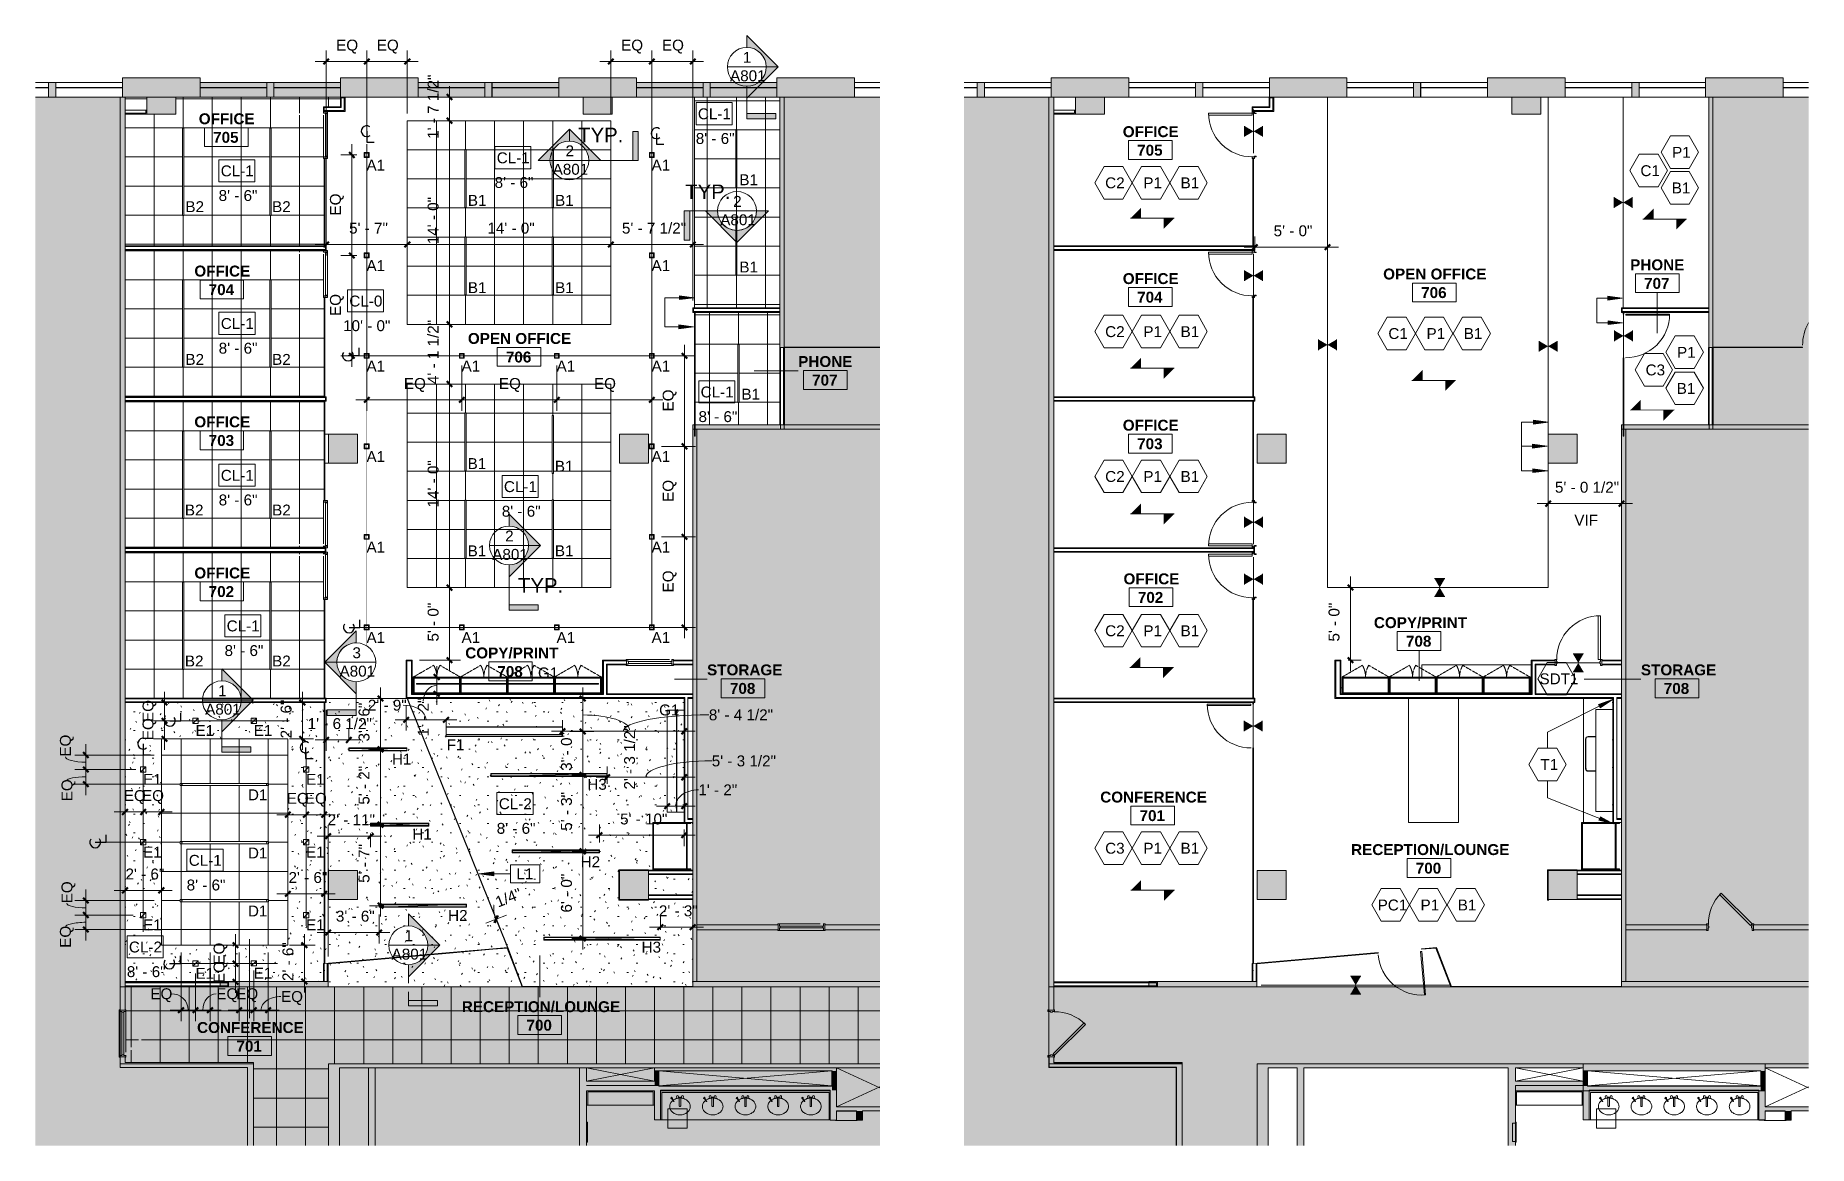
# Model space of a CAD drawing. Header units: inches. Extents: x 587 to 2050, y 1170 to 2086.
import ezdxf

# ---------------------------------------------------------------- set-up
doc = ezdxf.new("R2010")
doc.units = ezdxf.units.IN
doc.header["$MEASUREMENT"] = 0
for name, pattern in [('Center 1_4_', [0.53125, 0.25, -0.09375, 0.09375, -0.09375]), ('Dash', [0.25, 0.125, -0.125]), ('Hidden', [0.28125, 0.1875, -0.09375])]:
    doc.linetypes.add(name, pattern=pattern)
for name, color, linetype, lineweight in [('A-ANNO-DIMS', 211, 'Continuous', 9), ('A-ANNO-DIMS-96', 211, 'Continuous', 9), ('A-ANNO-KEYN', 231, 'Continuous', 9), ('A-ANNO-NOTE', 131, 'Continuous', 9), ('A-AREA-IDEN', 2, 'Continuous', 9), ('A-CLNG', 13, 'Continuous', 13), ('A-CLNG-IDEN', 151, 'Continuous', 9), ('A-CLNG-PATT', 13, 'Continuous', 13), ('A-DETL', 90, 'Continuous', 9), ('A-DETL-CNTR', 5, 'Center 1_4_', 9), ('A-DETL-GENF', 92, 'Continuous', 9), ('A-DOOR', 31, 'Continuous', 13), ('A-WALL', 113, 'Continuous', 13), ('A-WALL-PATT', 111, 'Continuous', 13), ('B-CL', 7, 'Continuous', 9), ('CORE', 7, 'Continuous', 9), ('CORRIDOR', 7, 'Continuous', 9), ('E-LITE-EQPM', 33, 'Continuous', 9), ('E-LITE-EQPM-IDEN', 33, 'Continuous', 9), ('G-ANNO-SYMB', 111, 'Continuous', 9), ('G-ANNO-TEXT', 231, 'Continuous', 9), ('I-WALL', 2, 'Continuous', 13), ('P-SANR-FIXT', 6, 'Continuous', 9), ('Q-CASE', 31, 'Continuous', 9), ('Q-CASE-HDLN', 31, 'Dash', 9), ('S-COLS', 52, 'Continuous', 13), ('Victor Bldg - 7th Floor_LINK_dwg', 8, 'Continuous', 9), ('WINDOWS', 7, 'Continuous', 9)]:
    doc.layers.add(name, color=color, linetype=linetype, lineweight=lineweight)
doc.styles.add('Arial', font='arial.ttf', dxfattribs={"height": 9})
doc.styles.add('Swis721 Lt BT', font='swissl.ttf', dxfattribs={"height": 9})
doc.styles.add('Swis721 Lt BT_1', font='swissl.ttf', dxfattribs={"height": 12})
doc.styles.add('Swis721 Lt BT_B', font='', dxfattribs={"height": 9})
doc.styles.get('Swis721 Lt BT_B').set_extended_font_data('Swis721 Lt BT', bold=True)
doc.dimstyles.new('OTJ_-_3_32__Linear_-1_8__precision', dxfattribs={"dimscale": 12, "dimtxt": 9.497835, "dimasz": 0.375, "dimexe": 0.75, "dimexo": 0.5, "dimgap": 0.5, "dimtad": 1, "dimdec": 3, "dimrnd": 0.125, "dimzin": 3, "dimdsep": 46, "dimlunit": 4, "dimtxsty": 'Swis721 Lt BT', "dimblk1": 'OBLIQUE', "dimblk2": 'OBLIQUE', "dimsah": 1, "dimcen": 0.09, "dimdle": 0.75, "dimazin": 0, "dimtfac": 1, "dimtdec": 4, "dimtix": 1, "dimtmove": 1, "dimatfit": 3, "dimfxl": 1, "dimtvp": 1, "dimtfill": 1, "dimfrac": 2, "dimtolj": 1, "dimtzin": 0, "dimarcsym": 2})
doc.dimstyles.new('OTJ_-_3_32__Linear__1_2__Tolerance', dxfattribs={"dimscale": 12, "dimtxt": 9.497835, "dimasz": 0.375, "dimexe": 0.75, "dimexo": 0.5, "dimgap": 0.5, "dimtad": 1, "dimdec": 1, "dimrnd": 0.5, "dimzin": 3, "dimdsep": 46, "dimlunit": 4, "dimtxsty": 'Swis721 Lt BT', "dimblk1": 'OBLIQUE', "dimblk2": 'OBLIQUE', "dimsah": 1, "dimcen": 0.09, "dimdle": 0.75, "dimazin": 0, "dimtfac": 1, "dimtdec": 4, "dimtix": 1, "dimtmove": 0, "dimatfit": 3, "dimfxl": 1, "dimtvp": 1, "dimfrac": 2, "dimtolj": 1, "dimtzin": 0, "dimarcsym": 2})
doc.dimstyles.new('OTJ_-_3_32__Linear__1_2__Tolerance_1', dxfattribs={"dimscale": 12, "dimtxt": 9.497835, "dimasz": 0.375, "dimexe": 0.75, "dimexo": 0.5, "dimgap": 0.5, "dimtad": 1, "dimdec": 1, "dimrnd": 0.5, "dimzin": 3, "dimdsep": 46, "dimlunit": 4, "dimtxsty": 'Swis721 Lt BT', "dimblk1": 'OBLIQUE', "dimblk2": 'OBLIQUE', "dimsah": 1, "dimcen": 0.09, "dimdle": 0.75, "dimazin": 0, "dimtfac": 1, "dimtdec": 4, "dimtix": 1, "dimtmove": 1, "dimatfit": 3, "dimfxl": 1, "dimtvp": 1, "dimfrac": 2, "dimtolj": 1, "dimtzin": 0, "dimarcsym": 2})
pattern_1 = [(0, (0, 0), (30.72, 7.68), [1.267, -21.773, 1.267, -21.773, -122.88]), (0, (0, 0), (30.72, 7.68), [-46.08, 1.267, -44.813, 1.267, -21.773, -53.76]), (0, (0, 0), (30.72, 7.68), [-115.2, 1.267, -14.093, 1.267, -37.133]), (120, (11.52, 3.84), (-22.011075, 22.7643), [1.267, -21.773, 1.267, -21.773, -122.88]), (120, (11.52, 3.84), (-22.011075, 22.7643), [-46.08, 1.267, -44.813, 1.267, -21.773, -53.76]), (120, (11.52, 3.84), (-22.011075, 22.7643), [-115.2, 1.267, -14.093, 1.267, -37.133]), (240, (15.36, 19.2), (-8.708925, -30.4443), [1.267, -21.773, 1.267, -21.773, -122.88]), (240, (15.36, 19.2), (-8.708925, -30.4443), [-46.08, 1.267, -44.813, 1.267, -21.773, -53.76]), (240, (15.36, 19.2), (-8.708925, -30.4443), [-115.2, 1.267, -14.093, 1.267, -37.133])]
pattern_2 = [(0, (766.261, 0), (30.72, 7.68), [1.267, -21.773, 1.267, -21.773, -122.88]), (0, (766.261, 0), (30.72, 7.68), [-46.08, 1.267, -44.813, 1.267, -21.773, -53.76]), (0, (766.261, 0), (30.72, 7.68), [-115.2, 1.267, -14.093, 1.267, -37.133]), (120, (777.781, 3.84), (-22.011075, 22.7643), [1.267, -21.773, 1.267, -21.773, -122.88]), (120, (777.781, 3.84), (-22.011075, 22.7643), [-46.08, 1.267, -44.813, 1.267, -21.773, -53.76]), (120, (777.781, 3.84), (-22.011075, 22.7643), [-115.2, 1.267, -14.093, 1.267, -37.133]), (240, (781.621, 19.2), (-8.708925, -30.4443), [1.267, -21.773, 1.267, -21.773, -122.88]), (240, (781.621, 19.2), (-8.708925, -30.4443), [-46.08, 1.267, -44.813, 1.267, -21.773, -53.76]), (240, (781.621, 19.2), (-8.708925, -30.4443), [-115.2, 1.267, -14.093, 1.267, -37.133])]

msp = doc.modelspace()

# ---------------------------------------------------------------- texts
at = {"layer": 'A-ANNO-NOTE', "char_height": 9, "attachment_point": 1, "style": 'Swis721 Lt BT'}
for s, insert, width in [('P1', (1937.5743, 1994.4462), 17.574), ('C1', (1911.4223, 1979.2739), 18.786), ('C2', (1469.7958, 1969.258), 18.786), ('P1', (1501.2964, 1969.258), 17.574), ('B1', (1532.0222, 1969.258), 18.18), ('B1', (1937.3098, 1965.0839), 18.18), ('C2', (1469.7958, 1846.4838), 18.786), ('P1', (1501.2964, 1846.4838), 17.574), ('B1', (1532.0222, 1846.4838), 18.18), ('C1', (1703.4572, 1844.9218), 18.786), ('P1', (1734.9578, 1844.9218), 17.574), ('B1', (1765.6836, 1844.9218), 18.18), ('P1', (1941.6208, 1829.3999), 17.574), ('C3', (1915.687, 1814.8958), 18.786), ('B1', (1941.3562, 1799.6276), 18.18), ('C2', (1469.7958, 1726.9694), 18.786), ('P1', (1501.2964, 1726.9694), 17.574), ('B1', (1532.0222, 1726.9694), 18.18), ('C2', (1469.7958, 1599.6772), 18.786), ('P1', (1501.2964, 1599.6772), 17.574), ('B1', (1532.0222, 1599.6772), 18.18), ('SDT1', (1828.1409, 1560.0295), 36.663), ('T1', (1828.9085, 1489.3319), 16.362), ('C3', (1469.7958, 1420.258), 18.786), ('P1', (1501.2964, 1420.258), 17.574), ('B1', (1532.0222, 1420.258), 18.18), ('PC1', (1694.6344, 1373.3992), 28.179), ('P1', (1730.009, 1373.3992), 17.574), ('B1', (1760.7348, 1373.3992), 18.18)]:
    msp.add_mtext(s, dxfattribs=dict(at, insert=insert, width=width))
at = {"layer": 'A-AREA-IDEN', "char_height": 9, "attachment_point": 1, "style": 'Swis721 Lt BT_B'}
for s, insert, width in [('OFFICE', (721.9638, 2022.1298), 54.843), ('705', (733.81, 2006.8112), 25.452), ('OFFICE', (1484.3416, 2011.4829), 54.843), ('705', (1496.1879, 1996.1643), 25.452), ('OFFICE', (718.2927, 1896.474), 54.843), ('OFFICE', (1484.3416, 1890.2456), 54.843), ('OPEN OFFICE', (1699.1736, 1894.0198), 102.111), ('PHONE', (1902.9644, 1901.6225), 53.934), ('704', (730.1389, 1881.1554), 25.452), ('704', (1496.1879, 1874.927), 25.452), ('706', (1730.5223, 1878.7012), 25.452), ('707', (1914.4327, 1886.3039), 25.452), ('OPEN OFFICE', (944.0061, 1840.8522), 102.111), ('706', (975.3548, 1825.5336), 25.452), ('PHONE', (1216.5262, 1821.8047), 53.934), ('707', (1227.9945, 1806.4861), 25.452), ('OFFICE', (718.2927, 1772.0236), 54.843), ('703', (730.1389, 1756.705), 25.452), ('OFFICE', (1484.3416, 1769.2777), 54.843), ('703', (1496.1879, 1753.9591), 25.452), ('OFFICE', (718.2927, 1647.3452), 54.843), ('OFFICE', (1484.9507, 1642.5318), 54.843), ('702', (730.1389, 1632.0266), 25.452), ('702', (1496.7969, 1627.2132), 25.452), ('COPY/PRINT', (1691.5106, 1606.3915), 90.294), ('COPY/PRINT', (941.8313, 1581.3737), 90.294), ('708', (1717.9837, 1591.0729), 25.452), ('708', (968.3043, 1566.0551), 25.452), ('STORAGE', (1141.3514, 1567.4273), 71.811), ('STORAGE', (1911.8343, 1567.4075), 71.811), ('708', (1160.2087, 1552.1087), 25.452), ('708', (1930.6916, 1552.0889), 25.452), ('CONFERENCE', (1465.7243, 1462.46), 104.838), ('701', (1498.1879, 1447.1414), 25.452), ('RECEPTION/LOUNGE', (1672.7271, 1419.1236), 155.439), ('700', (1726.0725, 1403.8051), 25.452), ('RECEPTION/LOUNGE', (938.9923, 1289.5209), 155.439), ('700', (992.3378, 1274.2023), 25.452), ('CONFERENCE', (720.5579, 1272.3037), 104.838), ('701', (753.0215, 1256.9851), 25.452)]:
    msp.add_mtext(s, dxfattribs=dict(at, insert=insert, width=width))
at = {"layer": 'A-CLNG-IDEN', "char_height": 9, "attachment_point": 1, "style": 'Swis721 Lt BT'}
for s, insert, width in [('CL-1', (1133.76, 2026.1977), 32.118), ('8\' - 6"', (1132.0214, 2005.8685), 36.36), ('CL-1', (967.8026, 1989.8864), 32.118), ('CL-1', (740.0805, 1979.1206), 32.118), ('8\' - 6"', (966.064, 1969.5573), 36.36), ('8\' - 6"', (738.3419, 1958.7915), 36.36), ('CL-0', (846.172, 1871.7305), 32.118), ('CL-1', (740.143, 1853.1719), 32.118), ('10\' - 0"', (841.0507, 1851.4013), 44.541), ('8\' - 6"', (738.4044, 1832.8427), 36.36), ('CL-1', (1136.01, 1796.6938), 32.118), ('8\' - 6"', (1134.2714, 1776.3646), 36.36), ('CL-1', (740.143, 1727.9312), 32.118), ('CL-1', (973.7264, 1718.6066), 32.118), ('8\' - 6"', (738.4044, 1707.602), 36.36), ('8\' - 6"', (971.9878, 1698.2775), 36.36), ('CL-1', (744.9703, 1603.6661), 32.118), ('8\' - 6"', (743.2317, 1583.337), 36.36), ('CL-2', (969.5093, 1456.9754), 32.118), ('8\' - 6"', (967.7708, 1436.6463), 36.36), ('CL-1', (713.7095, 1410.2452), 32.118), ('8\' - 6"', (711.971, 1389.916), 36.36), ('CL-2', (664.3226, 1338.745), 32.118), ('8\' - 6"', (662.5841, 1318.4158), 36.36)]:
    msp.add_mtext(s, dxfattribs=dict(at, insert=insert, width=width))
at = {"layer": 'E-LITE-EQPM-IDEN', "char_height": 9, "attachment_point": 1, "style": 'Arial'}
for s, insert, width in [('A1', (860.3381, 1983.8423), 18.786), ('A1', (1095.5417, 1983.8423), 18.786), ('B1', (1167.9703, 1971.7954), 18.786), ('B2', (710.9219, 1949.5935), 18.786), ('B2', (782.4357, 1949.5935), 18.786), ('B1', (943.9737, 1954.788), 18.786), ('B1', (1015.9737, 1954.788), 18.786), ('A1', (860.3381, 1900.9673), 18.786), ('A1', (1095.5417, 1900.9673), 18.786), ('B1', (1167.9703, 1899.7954), 18.786), ('B1', (943.9737, 1882.788), 18.786), ('B1', (1015.9737, 1882.788), 18.786), ('B2', (710.9219, 1823.5764), 18.786), ('B2', (782.4357, 1823.5764), 18.786), ('A1', (860.3381, 1818.0923), 18.786), ('A1', (938.7393, 1818.0923), 18.786), ('A1', (1017.1405, 1818.0923), 18.786), ('A1', (1095.5417, 1818.0923), 18.786), ('B1', (1169.7203, 1794.8828), 18.786), ('A1', (860.3381, 1743.4257), 18.786), ('A1', (1095.5417, 1743.4257), 18.786), ('B1', (943.7649, 1737.6145), 18.786), ('B1', (1015.7649, 1735.427), 18.786), ('B2', (710.4991, 1699.2905), 18.786), ('B2', (782.4991, 1699.2905), 18.786), ('A1', (860.3381, 1668.759), 18.786), ('A1', (1095.5417, 1668.759), 18.786), ('B1', (943.7649, 1665.6145), 18.786), ('B1', (1015.7649, 1665.677), 18.786), ('A1', (860.3381, 1594.0923), 18.786), ('A1', (938.7393, 1594.0923), 18.786), ('A1', (1017.1405, 1594.0923), 18.786), ('A1', (1095.5417, 1594.0923), 18.786), ('B2', (710.4991, 1574.728), 18.786), ('B2', (782.4991, 1574.728), 18.786), ('G1', (1001.8147, 1564.8877), 20.604), ('G1', (1101.7869, 1534.3531), 20.604), ('E1', (719.2633, 1517.3966), 18.786), ('E1', (767.2633, 1517.3966), 18.786), ('H1', (881.319, 1493.821), 19.695), ('F1', (926.5044, 1505.5647), 17.877), ('E1', (676.0597, 1477.0993), 18.786), ('D1', (762.5341, 1464.327), 19.695), ('E1', (810.4669, 1477.0993), 18.786), ('H3', (1042.5589, 1472.9699), 19.695), ('H1', (898.155, 1431.8627), 19.695), ('E1', (676.0597, 1417.0993), 18.786), ('D1', (762.5341, 1416.327), 19.695), ('E1', (810.4669, 1417.0993), 18.786), ('H2', (1037.0523, 1409.0769), 19.695), ('D1', (762.5341, 1368.4672), 19.695), ('H2', (927.6657, 1364.7916), 19.695), ('E1', (676.0597, 1357.0993), 18.786), ('E1', (810.4669, 1357.0993), 18.786), ('H3', (1087.2991, 1338.6477), 19.695), ('E1', (719.2633, 1317.052), 18.786), ('E1', (767.2633, 1317.2395), 18.786)]:
    msp.add_mtext(s, dxfattribs=dict(at, insert=insert, width=width))
at = {"layer": 'G-ANNO-SYMB', "char_height": 9, "attachment_point": 1, "style": 'Swis721 Lt BT'}
for s, insert, width in [('1', (1170.9142, 2072.797), 8.181), ('A801', (1160.2748, 2057.6121), 33.936), ('2', (1024.5804, 1995.6239), 8.181), ('A801', (1013.941, 1980.439), 33.936), ('2', (1162.8491, 1953.956), 8.181), ('A801', (1152.2097, 1938.771), 33.936), ('2', (974.7451, 1677.887), 8.181), ('A801', (964.1057, 1662.702), 33.936), ('3', (848.7432, 1581.5467), 8.181), ('A801', (838.1038, 1566.3618), 33.936), ('1', (737.8533, 1550.165), 8.181), ('A801', (727.2139, 1534.98), 33.936), ('1', (891.6969, 1348.0719), 8.181), ('A801', (881.0575, 1332.887), 33.936)]:
    msp.add_mtext(s, dxfattribs=dict(at, insert=insert, width=width))
at = {"layer": 'G-ANNO-TEXT', "color": 7, "char_height": 12, "width": 39.996, "attachment_point": 1, "style": 'Swis721 Lt BT_1'}
for insert in [(1035.0123, 2010.3017), (1123.3071, 1963.3545), (985.3651, 1638.6027)]:
    msp.add_mtext('TYP.', dxfattribs=dict(at, insert=insert))

# ---------------------------------------------------------------- blocks, each defined once
blk = doc.blocks.new('Concrete-Rectangular-Column - 24_ x 24_-6972613-REFLECTED CEILING PLAN')
at = {"layer": 'S-COLS', "lineweight": 9}
blk.add_hatch(color=7, dxfattribs=at).paths.add_polyline_path([(-12, -12), (12, -12), (12, 2), (-12, 2), (-12, -11.4)], flags=0)
at = {"layer": 'S-COLS', "color": 8, "lineweight": 20}
for p, q in [((-12, -12), (-12, 2)), ((12, 2), (12, -12)), ((12, -12), (-12, -12))]:
    blk.add_line(p, q, dxfattribs=at)
blk = doc.blocks.new('Concrete-Rectangular-Column - 24_ x 24_-V1-REFLECTED CEILING PLAN')
at = {"layer": 'S-COLS', "lineweight": 9}
blk.add_hatch(color=7, dxfattribs=at).paths.add_polyline_path([(12, -12), (12, 12), (-12, 12), (-12, -12), (7.5, -12)], flags=0)
at = {"layer": 'S-COLS', "color": 8, "lineweight": 20}
for p, q in [((-12, 12), (12, 12)), ((-12, -12), (-12, 12)), ((12, 12), (12, -12)), ((12, -12), (-12, -12))]:
    blk.add_line(p, q, dxfattribs=at)
blk = doc.blocks.new('Door - Single - Solid Door-6976403-REFLECTED CEILING PLAN')
at = {"layer": 'A-DOOR'}
h = blk.add_hatch(color=250, dxfattribs=at)
h.paths.add_polyline_path([(-15.6, 2.7), (-15.6, 1.9), (-15.3, 1.9), (-15.3, -2.1), (-15.6, -2.1), (-15.6, -2.8), (-14.1, -2.8), (-14.1, -1), (-13.6, -1), (-13.6, 0.5), (-14.1, 0.5), (-14.1, 2.7), (-15.3, 2.7)], flags=0)
h.paths.add_polyline_path([(21.6, 0.5), (21.6, -1), (22.1, -1), (22.1, -2.8), (23.6, -2.8), (23.6, -2.1), (23.2, -2.1), (23.2, 1.9), (23.6, 1.9), (23.6, 2.7), (22.1, 2.7), (22.1, 0.5)], flags=0)
at = {"layer": 'A-DOOR', "color": 8, "lineweight": 20}
for p, q in [((-14.1, 2.7), (-15.6, 2.7)), ((-15.6, 2.7), (-15.6, 1.9)), ((-14.1, 0.5), (-14.1, 2.7)), ((-13.6, 0.5), (-14.1, 0.5)), ((-13.6, -1), (-13.6, 0.5)), ((21.6, 0.5), (21.6, -1)), ((22.1, 0.5), (21.6, 0.5)), ((22.1, 2.7), (22.1, 0.5)), ((23.6, 2.7), (22.1, 2.7)), ((23.6, 1.9), (23.6, 2.7)), ((-15.6, -2.1), (-15.6, -2.8)), ((-15.6, -2.8), (-14.1, -2.8)), ((-14.1, -1), (-13.6, -1)), ((-14.1, -2.8), (-14.1, -1)), ((21.6, -1), (22.1, -1)), ((22.1, -1), (22.1, -2.8)), ((22.1, -2.8), (23.6, -2.8)), ((23.6, -2.8), (23.6, -2.1))]:
    blk.add_line(p, q, dxfattribs=at)
at = {"layer": 'A-DOOR', "lineweight": 9}
for p, q in [((-14.1, 2.7), (22.1, 2.7)), ((-13.6, 0.5), (21.6, 0.5)), ((-14.1, -2.8), (-14, -2.8)), ((-13.6, -1), (21.6, -1)), ((-11.5, -2.8), (22.1, -2.8))]:
    blk.add_line(p, q, dxfattribs=at)
blk = doc.blocks.new('Victor Bldg - 7th Floor_LINK_dwg_AH13F-7884599-REFLECTED CEILING PLAN')
at = {"layer": 'CORE'}
for p, q in [((1118.4, 1209.9), (1118.4, 1203.2)), ((1119.3, 1210.3), (1118.7, 1210.3)), ((1118.7, 1202.7), (1119.3, 1202.7)), ((1119.6, 1203.2), (1119.6, 1209.9))]:
    blk.add_line(p, q, dxfattribs=at)
for centre in [(1116.9, 1210.5), (1121.1, 1210.5)]:
    blk.add_ellipse(centre, major_axis=(0, 1.17), ratio=0.666667, dxfattribs=at)
for centre, start_param, end_param in [((1118.7, 1209.9), 0, 1.570796), ((1118.7, 1203.2), 1.570796, 3.141593), ((1119.3, 1209.9), 4.712389, 6.283185), ((1119.3, 1203.2), 3.141593, 4.712389)]:
    blk.add_ellipse(centre, major_axis=(0, 0.45), ratio=0.666667, start_param=start_param, end_param=end_param, dxfattribs=at)
blk = doc.blocks.new('Victor Bldg - 7th Floor_LINK_dwg_AH13F-7884600-REFLECTED CEILING PLAN')
at = {"layer": 'CORE'}
for p, q in [((1145.4, 1209.9), (1145.4, 1203.2)), ((1146.3, 1210.3), (1145.7, 1210.3)), ((1145.7, 1202.7), (1146.3, 1202.7)), ((1146.6, 1203.2), (1146.6, 1209.9))]:
    blk.add_line(p, q, dxfattribs=at)
for centre in [(1143.9, 1210.5), (1148.1, 1210.5)]:
    blk.add_ellipse(centre, major_axis=(0, 1.17), ratio=0.666667, dxfattribs=at)
for centre, start_param, end_param in [((1145.7, 1209.9), 0, 1.570796), ((1145.7, 1203.2), 1.570796, 3.141593), ((1146.3, 1209.9), 4.712389, 6.283185), ((1146.3, 1203.2), 3.141593, 4.712389)]:
    blk.add_ellipse(centre, major_axis=(0, 0.45), ratio=0.666667, start_param=start_param, end_param=end_param, dxfattribs=at)
blk = doc.blocks.new('Victor Bldg - 7th Floor_LINK_dwg_AH13F-7884601-REFLECTED CEILING PLAN')
at = {"layer": 'CORE'}
for p, q in [((1172.4, 1209.9), (1172.4, 1203.2)), ((1173.3, 1210.3), (1172.7, 1210.3)), ((1172.7, 1202.7), (1173.3, 1202.7)), ((1173.6, 1203.2), (1173.6, 1209.9))]:
    blk.add_line(p, q, dxfattribs=at)
for centre in [(1170.9, 1210.5), (1175.1, 1210.5)]:
    blk.add_ellipse(centre, major_axis=(0, 1.17), ratio=0.666667, dxfattribs=at)
for centre, start_param, end_param in [((1172.7, 1209.9), 0, 1.570796), ((1172.7, 1203.2), 1.570796, 3.141593), ((1173.3, 1209.9), 4.712389, 6.283185), ((1173.3, 1203.2), 3.141593, 4.712389)]:
    blk.add_ellipse(centre, major_axis=(0, 0.45), ratio=0.666667, start_param=start_param, end_param=end_param, dxfattribs=at)
blk = doc.blocks.new('Victor Bldg - 7th Floor_LINK_dwg_AH13F-7884602-REFLECTED CEILING PLAN')
at = {"layer": 'CORE'}
for p, q in [((1226.4, 1209.9), (1226.4, 1203.2)), ((1227.3, 1210.3), (1226.7, 1210.3)), ((1226.7, 1202.7), (1227.3, 1202.7)), ((1227.6, 1203.2), (1227.6, 1209.9))]:
    blk.add_line(p, q, dxfattribs=at)
for centre in [(1224.9, 1210.5), (1229.1, 1210.5)]:
    blk.add_ellipse(centre, major_axis=(0, 1.17), ratio=0.666667, dxfattribs=at)
for centre, start_param, end_param in [((1226.7, 1209.9), 0, 1.570796), ((1226.7, 1203.2), 1.570796, 3.141593), ((1227.3, 1209.9), 4.712389, 6.283185), ((1227.3, 1203.2), 3.141593, 4.712389)]:
    blk.add_ellipse(centre, major_axis=(0, 0.45), ratio=0.666667, start_param=start_param, end_param=end_param, dxfattribs=at)
blk = doc.blocks.new('Victor Bldg - 7th Floor_LINK_dwg_AH13F-7884603-REFLECTED CEILING PLAN')
at = {"layer": 'CORE'}
for p, q in [((1199.4, 1209.9), (1199.4, 1203.2)), ((1200.3, 1210.3), (1199.7, 1210.3)), ((1199.7, 1202.7), (1200.3, 1202.7)), ((1200.6, 1203.2), (1200.6, 1209.9))]:
    blk.add_line(p, q, dxfattribs=at)
for centre in [(1197.9, 1210.5), (1202.1, 1210.5)]:
    blk.add_ellipse(centre, major_axis=(0, 1.17), ratio=0.666667, dxfattribs=at)
for centre, start_param, end_param in [((1199.7, 1209.9), 0, 1.570796), ((1199.7, 1203.2), 1.570796, 3.141593), ((1200.3, 1209.9), 4.712389, 6.283185), ((1200.3, 1203.2), 3.141593, 4.712389)]:
    blk.add_ellipse(centre, major_axis=(0, 0.45), ratio=0.666667, start_param=start_param, end_param=end_param, dxfattribs=at)
blk = doc.blocks.new('Victor Bldg - 7th Floor_LINK_dwg-6972240-REFLECTED CEILING PLAN')
at = {"layer": 'CORE'}
for p, q in [((1098, 1223.5), (1042, 1234.5)), ((1098, 1234.5), (1042, 1223.5)), ((1098, 1223.5), (1098, 1232)), ((1244.4, 1219.7), (1244.4, 1232)), ((1283.9, 1218.1), (1248, 1234.5)), ((1248, 1232), (1248, 1216)), ((1243, 1215.7), (1103, 1215.7)), ((1283.9, 1218.9), (1248.1, 1202.5)), ((1098, 1203.7), (1042, 1203.7)), ((1111.9, 1209.5), (1113.8, 1206.8)), ((1112.2, 1209.6), (1114, 1207)), ((1138.9, 1209.5), (1140.8, 1206.8)), ((1139.2, 1209.6), (1141, 1207)), ((1165.9, 1209.5), (1167.8, 1206.8)), ((1166.2, 1209.6), (1168, 1207)), ((1192.9, 1209.5), (1194.8, 1206.8)), ((1193.2, 1209.6), (1195, 1207)), ((1219.9, 1209.5), (1221.8, 1206.8)), ((1220.2, 1209.6), (1222, 1207)), ((1243, 1191.7), (1103, 1191.7)), ((1248, 1198.7), (1264.6, 1198.7))]:
    blk.add_line(p, q, dxfattribs=at)
at = {"layer": 'CORE', "flags": 128}
for points in [[(1101.6, 1219.7), (1244.4, 1219.7), (1101.6, 1232)], [(1244.4, 1232), (1101.6, 1219.7), (1101.6, 1232)], [(1097, 1203.7), (1097, 1214.7), (1043, 1214.7), (1043, 1203.7)], [(1104, 1191.7), (1104, 1214.2), (1242, 1214.2), (1242, 1191.7)], [(1042, 1189.7), (1042.6, 1189.7), (1042.6, 1173.1), (1042, 1173.1)], [(1247.3, 1191.5), (1247.3, 1191.2), (1265.3, 1191.2), (1265.3, 1191.5)]]:
    blk.add_lwpolyline(points, dxfattribs=at)
blk.add_lwpolyline([(1109, 1184.7), (1125, 1184.7), (1125, 1200.7), (1109, 1200.7)], close=True, dxfattribs=at)
at = {"layer": 'CORE'}
for centre in [(1112.1, 1209.6), (1139.1, 1209.6), (1166.1, 1209.6), (1193.1, 1209.6), (1220.1, 1209.6)]:
    blk.add_circle(centre, 0.667, dxfattribs=at)
for centre, radius, start, end in [((1116.3, 1202.7), 5.8, 153.2988, 180), ((1116.3, 1202.7), 5.8, 180, 206.7012), ((1117.6, 1202.1), 7.26, 129.4725, 153.2988), ((1117.6, 1203.4), 7.26, 206.7012, 230.5275), ((1112.1, 1209.6), 0.167, 11.6829, 236.8423), ((1118.5, 1201), 8.59, 108.8354, 129.4725), ((1113.9, 1206.9), 0.167, 192.1914, 57.3508), ((1119, 1199.4), 10.3, 90, 108.8354), ((1119, 1199.4), 10.3, 71.1646, 90), ((1119.5, 1201), 8.59, 50.5275, 71.1646), ((1120.4, 1202.1), 7.26, 26.7012, 50.5275), ((1120.4, 1203.4), 7.26, 309.4725, 333.2988), ((1121.7, 1202.7), 5.8, 0, 26.7012), ((1121.7, 1202.7), 5.8, 333.2988, 0), ((1143.3, 1202.7), 5.8, 153.2988, 180), ((1143.3, 1202.7), 5.8, 180, 206.7012), ((1144.6, 1202.1), 7.26, 129.4725, 153.2988), ((1144.6, 1203.4), 7.26, 206.7012, 230.5275), ((1139.1, 1209.6), 0.167, 11.6829, 236.8423), ((1145.5, 1201), 8.59, 108.8354, 129.4725), ((1140.9, 1206.9), 0.167, 192.1914, 57.3508), ((1146, 1199.4), 10.3, 90, 108.8354), ((1146, 1199.4), 10.3, 71.1646, 90), ((1146.5, 1201), 8.59, 50.5275, 71.1646), ((1147.4, 1202.1), 7.26, 26.7012, 50.5275), ((1147.4, 1203.4), 7.26, 309.4725, 333.2988), ((1148.7, 1202.7), 5.8, 0, 26.7012), ((1148.7, 1202.7), 5.8, 333.2988, 0), ((1170.3, 1202.7), 5.8, 153.2988, 180), ((1170.3, 1202.7), 5.8, 180, 206.7012), ((1171.6, 1202.1), 7.26, 129.4725, 153.2988), ((1171.6, 1203.4), 7.26, 206.7012, 230.5275), ((1166.1, 1209.6), 0.167, 11.6829, 236.8423), ((1172.5, 1201), 8.59, 108.8354, 129.4725), ((1167.9, 1206.9), 0.167, 192.1914, 57.3508), ((1173, 1199.4), 10.3, 90, 108.8354), ((1173, 1199.4), 10.3, 71.1646, 90), ((1173.5, 1201), 8.59, 50.5275, 71.1646), ((1174.4, 1202.1), 7.26, 26.7012, 50.5275), ((1174.4, 1203.4), 7.26, 309.4725, 333.2988), ((1175.7, 1202.7), 5.8, 0, 26.7012), ((1175.7, 1202.7), 5.8, 333.2988, 0), ((1197.3, 1202.7), 5.8, 153.2988, 180), ((1197.3, 1202.7), 5.8, 180, 206.7012), ((1198.6, 1202.1), 7.26, 129.4725, 153.2988), ((1198.6, 1203.4), 7.26, 206.7012, 230.5275), ((1193.1, 1209.6), 0.167, 11.6829, 236.8423), ((1199.5, 1201), 8.59, 108.8354, 129.4725), ((1194.9, 1206.9), 0.167, 192.1914, 57.3508), ((1200, 1199.4), 10.3, 90, 108.8354), ((1200, 1199.4), 10.3, 71.1646, 90), ((1200.5, 1201), 8.59, 50.5275, 71.1646), ((1201.4, 1202.1), 7.26, 26.7012, 50.5275), ((1201.4, 1203.4), 7.26, 309.4725, 333.2988), ((1202.7, 1202.7), 5.8, 0, 26.7012), ((1202.7, 1202.7), 5.8, 333.2988, 0), ((1224.3, 1202.7), 5.8, 153.2988, 180), ((1224.3, 1202.7), 5.8, 180, 206.7012), ((1225.6, 1202.1), 7.26, 129.4725, 153.2988), ((1225.6, 1203.4), 7.26, 206.7012, 230.5275), ((1220.1, 1209.6), 0.167, 11.6829, 236.8423), ((1226.5, 1201), 8.59, 108.8354, 129.4725), ((1221.9, 1206.9), 0.167, 192.1914, 57.3508), ((1227, 1199.4), 10.3, 90, 108.8354), ((1227, 1199.4), 10.3, 71.1646, 90), ((1227.5, 1201), 8.59, 50.5275, 71.1646), ((1228.4, 1202.1), 7.26, 26.7012, 50.5275), ((1228.4, 1203.4), 7.26, 309.4725, 333.2988), ((1229.7, 1202.7), 5.8, 0, 26.7012), ((1229.7, 1202.7), 5.8, 333.2988, 0), ((1118.5, 1204.4), 8.59, 230.5275, 251.1646), ((1119, 1206), 10.3, 251.1646, 270), ((1119, 1206), 10.3, 270, 288.8354), ((1119.5, 1204.4), 8.59, 288.8354, 309.4725), ((1145.5, 1204.4), 8.59, 230.5275, 251.1646), ((1146, 1206), 10.3, 251.1646, 270), ((1146, 1206), 10.3, 270, 288.8354), ((1146.5, 1204.4), 8.59, 288.8354, 309.4725), ((1172.5, 1204.4), 8.59, 230.5275, 251.1646), ((1173, 1206), 10.3, 251.1646, 270), ((1173, 1206), 10.3, 270, 288.8354), ((1173.5, 1204.4), 8.59, 288.8354, 309.4725), ((1199.5, 1204.4), 8.59, 230.5275, 251.1646), ((1200, 1206), 10.3, 251.1646, 270), ((1200, 1206), 10.3, 270, 288.8354), ((1200.5, 1204.4), 8.59, 288.8354, 309.4725), ((1226.5, 1204.4), 8.59, 230.5275, 251.1646), ((1227, 1206), 10.3, 251.1646, 270), ((1227, 1206), 10.3, 270, 288.8354), ((1227.5, 1204.4), 8.59, 288.8354, 309.4725)]:
    blk.add_arc(centre, radius, start, end, dxfattribs=at)
at = {"layer": 'CORRIDOR'}
blk.add_line((767.1, 1170.5), (767.1, 1238.8), dxfattribs=at)
at = {"layer": 'WINDOWS'}
for p, q in [((598, 2047.5), (587.2, 2047.5)), ((598, 2043.5), (587.2, 2043.5)), ((598, 2043.2), (587.2, 2043.2)), ((598, 2035.5), (587.2, 2035.5)), ((659, 2047.5), (604, 2047.5)), ((659, 2043.5), (604, 2043.5)), ((659, 2043.2), (604, 2043.2)), ((659, 2035.5), (604, 2035.5)), ((778, 2047.5), (723, 2047.5)), ((778, 2043.5), (723, 2043.5)), ((778, 2043.2), (723, 2043.2)), ((778, 2035.5), (723, 2035.5)), ((839, 2047.5), (784, 2047.5)), ((839, 2043.5), (784, 2043.5)), ((839, 2043.2), (784, 2043.2)), ((838.9, 2035.5), (784, 2035.5)), ((958, 2047.5), (903, 2047.5)), ((958, 2043.5), (903, 2043.5)), ((958, 2043.2), (903, 2043.2)), ((958, 2035.5), (903, 2035.5)), ((1019, 2047.5), (963.8, 2047.5)), ((1019, 2035.5), (963.8, 2035.5)), ((1019, 2043.5), (964, 2043.5)), ((1019, 2043.2), (964, 2043.2)), ((1138, 2047.5), (1083, 2047.5)), ((1138, 2043.5), (1083, 2043.5)), ((1138, 2043.2), (1083, 2043.2)), ((1138, 2035.5), (1083, 2035.5)), ((1199, 2047.5), (1144, 2047.5)), ((1199, 2043.5), (1144, 2043.5)), ((1199, 2043.2), (1144, 2043.2)), ((1199, 2035.5), (1144, 2035.5)), ((1283.9, 2047.5), (1263, 2047.5)), ((1283.9, 2043.5), (1263, 2043.5)), ((1283.9, 2043.2), (1263, 2043.2)), ((1283.9, 2035.5), (1263, 2035.5))]:
    blk.add_line(p, q, dxfattribs=at)
at = {"layer": 'WINDOWS', "flags": 128}
blk.add_lwpolyline([(963.8, 2047.5), (964, 2047.5), (964, 2035.5), (963.8, 2035.5)], dxfattribs=at)
for name in ['Victor Bldg - 7th Floor_LINK_dwg_AH13F-7884599-REFLECTED CEILING PLAN', 'Victor Bldg - 7th Floor_LINK_dwg_AH13F-7884600-REFLECTED CEILING PLAN', 'Victor Bldg - 7th Floor_LINK_dwg_AH13F-7884601-REFLECTED CEILING PLAN', 'Victor Bldg - 7th Floor_LINK_dwg_AH13F-7884603-REFLECTED CEILING PLAN', 'Victor Bldg - 7th Floor_LINK_dwg_AH13F-7884602-REFLECTED CEILING PLAN']:
    blk.add_blockref(name, (0, 0))
blk = doc.blocks.new('Door - Single - Full Lite-7789768-REFLECTED CEILING PLAN')
at = {"layer": 'A-DOOR', "lineweight": 9}
for p, q in [((-15.5, 1.3), (-15.5, 2.3)), ((-15.5, 2.3), (-14.1, 2.3)), ((-14.1, 0.9), (-15.5, 0.9)), ((-14.1, 2.3), (-14.1, 0.9)), ((-13.6, 2.3), (-14.1, 2.3)), ((-14.1, 0.8), (-13.6, 0.8)), ((-14.1, -1), (-14.1, 0.8)), ((-13.6, 2.3), (21.6, 2.3)), ((-13.6, 0.8), (-13.6, 2.3)), ((-13.6, 0.8), (21.6, 0.8)), ((21.6, 2.3), (21.6, 0.8)), ((22.1, 2.3), (21.6, 2.3)), ((21.6, 0.8), (22.1, 0.8)), ((22.1, 2.3), (23.5, 2.3)), ((22.1, 0.9), (22.1, 2.3)), ((23.5, 0.9), (22.1, 0.9)), ((22.1, 0.8), (22.1, -1)), ((23.5, 2.3), (23.5, 0.9)), ((23.5, 0.2), (23.5, 0.9)), ((-15.5, -1), (-14.1, -1)), ((-14.1, -1), (-14, -1)), ((-12.3, -1), (22.1, -1)), ((22.1, -1), (23.5, -1)), ((23.5, -1), (23.5, -0.3))]:
    blk.add_line(p, q, dxfattribs=at)
blk = doc.blocks.new('Door - Single - Full Lite-7789770-REFLECTED CEILING PLAN')
at = {"layer": 'A-DOOR', "lineweight": 9}
for p, q in [((-15.5, 1), (-14.1, 1)), ((-14.1, 1), (-14, 1)), ((-14.1, 1), (-14.1, -0.8)), ((-12.3, 1), (22.1, 1)), ((22.1, -0.8), (22.1, 1)), ((22.1, 1), (23.5, 1)), ((23.5, 1), (23.5, 0.3)), ((-14.1, -0.9), (-15.5, -0.9)), ((-15.5, -1), (-15.5, -2.3)), ((-15.5, -2.3), (-14.1, -2.3)), ((-14.1, -0.8), (-13.6, -0.8)), ((-14.1, -2.3), (-14.1, -0.9)), ((-13.6, -2.3), (-14.1, -2.3)), ((-13.6, -0.8), (21.6, -0.8)), ((-13.6, -0.8), (-13.6, -2.3)), ((-13.6, -2.3), (21.6, -2.3)), ((21.6, -2.3), (21.6, -0.8)), ((21.6, -0.8), (22.1, -0.8)), ((22.1, -2.3), (21.6, -2.3)), ((23.5, -0.9), (22.1, -0.9)), ((22.1, -0.9), (22.1, -2.3)), ((22.1, -2.3), (23.5, -2.3)), ((23.5, -0.2), (23.5, -0.9)), ((23.5, -2.3), (23.5, -0.9))]:
    blk.add_line(p, q, dxfattribs=at)
blk = doc.blocks.new('Door - Single - Full Lite-V2-REFLECTED CEILING PLAN')
at = {"layer": 'A-DOOR', "lineweight": 9}
for p, q in [((-15.5, 2.3), (-14.1, 2.3)), ((-14.1, 0.9), (-15.5, 0.9)), ((-14.1, 2.3), (-14.1, 0.9)), ((-13.6, 2.3), (-14.1, 2.3)), ((-14.1, 0.8), (-13.6, 0.8)), ((-14.1, -1), (-14.1, 0.8)), ((-13.6, 2.3), (21.6, 2.3)), ((-13.6, 0.8), (-13.6, 2.3)), ((-13.6, 0.8), (21.6, 0.8)), ((21.6, 2.3), (21.6, 0.8)), ((22.1, 2.3), (21.6, 2.3)), ((21.6, 0.8), (22.1, 0.8)), ((22.1, 2.3), (23.5, 2.3)), ((22.1, 0.9), (22.1, 2.3)), ((23.5, 0.9), (22.1, 0.9)), ((22.1, 0.8), (22.1, -1)), ((23.5, 2.3), (23.5, 0.9)), ((23.5, 0.2), (23.5, 0.9)), ((-15.5, -1), (-14.1, -1)), ((-14.1, -1), (-14, -1)), ((-12.3, -1), (22.1, -1)), ((22.1, -1), (23.5, -1)), ((23.5, -1), (23.5, -0.3))]:
    blk.add_line(p, q, dxfattribs=at)
blk = doc.blocks.new('Door - Single - Full Lite-V3-REFLECTED CEILING PLAN')
at = {"layer": 'A-DOOR', "lineweight": 9}
for p, q in [((-15.5, 1), (-15.5, 2.3)), ((-15.5, 2.3), (-14.1, 2.3)), ((-14.1, 0.9), (-15.5, 0.9)), ((-14.1, 2.3), (-14.1, 0.9)), ((-13.6, 2.3), (-14.1, 2.3)), ((-14.1, 0.8), (-13.6, 0.8)), ((-14.1, -1), (-14.1, 0.8)), ((-13.6, 2.3), (21.6, 2.3)), ((-13.6, 0.8), (-13.6, 2.3)), ((-13.6, 0.8), (21.6, 0.8)), ((21.6, 2.3), (21.6, 0.8)), ((22.1, 2.3), (21.6, 2.3)), ((21.6, 0.8), (22.1, 0.8)), ((22.1, 2.3), (23.5, 2.3)), ((22.1, 0.9), (22.1, 2.3)), ((23.5, 0.9), (22.1, 0.9)), ((22.1, 0.8), (22.1, -1)), ((23.5, 2.3), (23.5, 0.9)), ((23.5, 0.2), (23.5, 0.9)), ((-15.5, -1), (-14.1, -1)), ((-14.1, -1), (-14, -1)), ((-12.3, -1), (22.1, -1)), ((22.1, -1), (23.5, -1)), ((23.5, -1), (23.5, -0.3))]:
    blk.add_line(p, q, dxfattribs=at)
blk = doc.blocks.new('Door - Single - Solid Door-7504013-REFLECTED CEILING PLAN')
at = {"layer": 'A-DOOR'}
h = blk.add_hatch(color=250, dxfattribs=at)
h.paths.add_polyline_path([(23.2, 2.7), (22.1, 2.7), (22.1, 0.5), (21.6, 0.5), (21.6, -1), (22.1, -1), (22.1, -2.8), (23.6, -2.8), (23.6, -2.1), (23.2, -2.1), (23.2, 1.9), (23.6, 1.9), (23.6, 2.7)], flags=0)
h.paths.add_polyline_path([(-15.6, 2.7), (-15.6, 1.9), (-15.3, 1.9), (-15.3, -2.1), (-15.6, -2.1), (-15.6, -2.8), (-14.1, -2.8), (-14.1, -1), (-13.6, -1), (-13.6, 0.5), (-14.1, 0.5), (-14.1, 2.7), (-15.3, 2.7)], flags=0)
at = {"layer": 'A-DOOR', "color": 8, "lineweight": 20}
for p, q in [((-14.1, 2.7), (-15.6, 2.7)), ((-15.6, 2.7), (-15.6, 1.9)), ((-14.1, 0.5), (-14.1, 2.7)), ((-13.6, 0.5), (-14.1, 0.5)), ((-13.6, -1), (-13.6, 0.5)), ((21.6, 0.5), (21.6, -1)), ((22.1, 0.5), (21.6, 0.5)), ((22.1, 2.7), (22.1, 0.5)), ((23.6, 2.7), (22.1, 2.7)), ((23.6, 1.9), (23.6, 2.7)), ((-15.6, -2.1), (-15.6, -2.8)), ((-15.6, -2.8), (-14.1, -2.8)), ((-14.1, -1), (-13.6, -1)), ((-14.1, -2.8), (-14.1, -1)), ((21.6, -1), (22.1, -1)), ((22.1, -1), (22.1, -2.8)), ((22.1, -2.8), (23.6, -2.8)), ((23.6, -2.8), (23.6, -2.1))]:
    blk.add_line(p, q, dxfattribs=at)
at = {"layer": 'A-DOOR', "lineweight": 9}
for p, q in [((-14.1, 2.7), (22.1, 2.7)), ((-13.6, 0.5), (21.6, 0.5)), ((-14.1, -2.8), (-14, -2.8)), ((-13.6, -1), (21.6, -1)), ((-11.5, -2.8), (22.1, -2.8))]:
    blk.add_line(p, q, dxfattribs=at)
blk = doc.blocks.new('L-Pendant-Axis-Sculpt-Direct_Indirect - SCDI-F-6-7638924-REFLECTED CEILING PLAN')
at = {"layer": 'A-DETL-GENF'}
for p, q in [((-36.5, -0.875), (-36.5, 0.875)), ((-36.5, 0.875), (36.5, 0.875)), ((36.5, 0.875), (-36.5, 0.875)), ((-36.5, 0.875), (-36.5, -0.875)), ((36.5, 0.875), (36.5, -0.875)), ((36.5, -0.875), (36.5, 0.875)), ((36.5, -0.875), (-36.5, -0.875)), ((-36.5, -0.875), (36.5, -0.875))]:
    blk.add_line(p, q, dxfattribs=at)
for centre in [(-35, 0), (35, 0)]:
    blk.add_circle(centre, 0.25, dxfattribs=at)
blk = doc.blocks.new('LED STRIP - 10 mm-7864499-REFLECTED CEILING PLAN')
at = {"layer": 'E-LITE-EQPM'}
for p, q in [((-75.1, -0.2), (-75.1, 0.2)), ((-75.1, 0.2), (75.1, 0.2)), ((75.1, 0.2), (75.1, -0.2)), ((75.1, -0.2), (-75.1, -0.2))]:
    blk.add_line(p, q, dxfattribs=at)
blk = doc.blocks.new('L-PENDANT_FOCAL POINT 3_5 CYLINDER - L-PENDANT_FOCAL POINT 3_5 CYLINDER-7769661-REFLECTED CEILING PLAN')
at = {"layer": 'E-LITE-EQPM'}
for p, q in [((-2, -2), (-2, 2)), ((-2, 2), (2, 2)), ((1.7, 1.8), (-1.8, 1.8)), ((-1.8, 1.8), (-1.8, -1.7)), ((1.5, 1.5), (-1.5, 1.5)), ((-1.5, 1.5), (-1.5, -1.5)), ((1.5, -1.5), (1.5, 1.5)), ((1.7, -1.7), (1.7, 1.8)), ((2, 2), (2, -2)), ((2, -2), (-2, -2)), ((-1.8, -1.7), (1.7, -1.7)), ((-1.5, -1.5), (1.5, -1.5))]:
    blk.add_line(p, q, dxfattribs=at)
blk = doc.blocks.new('L-Recessed Square Downlight - 4_-4552743-REFLECTED CEILING PLAN')
at = {"layer": 'E-LITE-EQPM'}
for p, q in [((-2.1875, -2.1875), (-2.1875, 2.1875)), ((-2.1875, 2.1875), (2.1875, 2.1875)), ((-2.1875, 2.1875), (2.1875, -2.1875)), ((2.1875, 2.1875), (2.1875, -2.1875)), ((2.1875, -2.1875), (-2.1875, -2.1875))]:
    blk.add_line(p, q, dxfattribs=at)
blk = doc.blocks.new('Lighting fixture TBLS-HX-4-15-B-U-W - TBLS-HX-4-24 - 6_-7647319-REFLECTED CEILING PLAN')
at = {"layer": 'E-LITE-EQPM'}
for p, q in [((-0.5375, 23.675), (0.5375, 23.675)), ((-0.5375, 23.675), (-0.5375, -48.325)), ((-0.46875, 23.753125), (0.46875, 23.753125)), ((-0.46875, 23.753125), (-0.46875, 23.675)), ((0.46875, 23.675), (0.46875, 23.753125)), ((0.5375, -48.325), (0.5375, 23.675)), ((0.5375, -48.325), (-0.5375, -48.325))]:
    blk.add_line(p, q, dxfattribs=at)
blk = doc.blocks.new('Lighting fixture TBLS-HX-4-15-B-U-W - TBLS-HX-4-24 - 4_-7660253-REFLECTED CEILING PLAN')
at = {"layer": 'E-LITE-EQPM'}
for p, q in [((-0.5375, 23.675), (0.5375, 23.675)), ((-0.5375, 23.675), (-0.5375, -24.325)), ((-0.46875, 23.753125), (0.46875, 23.753125)), ((-0.46875, 23.753125), (-0.46875, 23.675)), ((0.46875, 23.675), (0.46875, 23.753125)), ((0.5375, -24.325), (0.5375, 23.675)), ((0.5375, -24.325), (-0.5375, -24.325))]:
    blk.add_line(p, q, dxfattribs=at)
blk = doc.blocks.new('CW Cupbd1 - Fridge 80_h x 24_d - 2 Doors-7831195-REFLECTED CEILING PLAN')
at = {"layer": 'Q-CASE', "lineweight": 20}
for p, q in [((2, -2.4), (2.7, -2.4)), ((2, -33.1), (2, -2.4)), ((2.7, -2.4), (2.7, -6.1)), ((2.7, -6.1), (2.7, -5.3)), ((2.7, -5.3), (40.1, -5.3)), ((40.1, -2.4), (40.9, -2.4)), ((40.1, -6.1), (40.1, -2.4)), ((40.1, -5.3), (40.1, -6.1)), ((40.9, -2.4), (40.9, -33.1))]:
    blk.add_line(p, q, dxfattribs=at)
at = {"layer": 'Q-CASE'}
for p, q in [((2.7, -33.1), (2.7, -6.1)), ((2.7, -6.1), (40.1, -6.1)), ((40.1, -6.1), (40.1, -33.1)), ((21.4, -33.1), (2, -33.1)), ((2, -33.8), (2, -33.1)), ((2, -33.8), (21.4, -33.8)), ((40.1, -33.1), (2.7, -33.1)), ((21.4, -33.8), (21.4, -33.1)), ((40.9, -33.1), (21.4, -33.1)), ((21.4, -33.1), (21.4, -33.8)), ((21.4, -33.8), (40.9, -33.8)), ((40.9, -33.1), (40.9, -33.8))]:
    blk.add_line(p, q, dxfattribs=at)
blk = doc.blocks.new('LED STRIP - 10 mm-7892920-REFLECTED CEILING PLAN')
at = {"layer": 'E-LITE-EQPM'}
for p, q in [((42, 0.2), (-42, 0.2)), ((-42, 0.2), (-42, -0.2)), ((42, -0.2), (42, 0.2)), ((-42, -0.2), (42, -0.2))]:
    blk.add_line(p, q, dxfattribs=at)
blk = doc.blocks.new('Finelite HPW-1 8ft - 8_-X-X-7720241-REFLECTED CEILING PLAN')
at = {"layer": 'A-DETL-GENF'}
for p, q in [((48, 4), (-48, 4)), ((-48, 4), (-48, -4)), ((48, -4), (48, 4)), ((-48, -2.3125), (48, -2.3125)), ((-48, -4), (48, -4))]:
    blk.add_line(p, q, dxfattribs=at)
blk = doc.blocks.new('RECESSED_Cooper_NeoRay_Straight_Narrow_22DR - Recessed_Cooper_NeoRay_Straight_Narrow_22DR-7732679-REFLECTED CEILING PLAN')
at = {"layer": 'E-LITE-EQPM'}
for p, q in [((1.2, 24), (-1.2, -24)), ((-1.2, -24), (-1.2, 24)), ((-1.2, 24), (1.2, 24)), ((-1.2, 23.7), (-0.8, 23.7)), ((-1.2, 23.7), (-1.2, -23.8)), ((-0.8, 23.7), (0.8, 23.7)), ((-0.8, 23.7), (-0.8, -23.8)), ((-0.8, -23.8), (-0.8, 23.7)), ((0.8, -23.8), (0.8, 23.7)), ((0.8, 23.7), (1.2, 23.7)), ((0.8, 23.7), (0.8, -23.8)), ((1.2, 24), (1.2, -24)), ((1.2, 23.7), (1.2, -23.8)), ((-0.8, -23.8), (-1.2, -23.8)), ((1.2, -24), (-1.2, -24)), ((0.8, -23.8), (-0.8, -23.8)), ((1.2, -23.8), (0.8, -23.8))]:
    blk.add_line(p, q, dxfattribs=at)
blk = doc.blocks.new('RECESSED_Cooper_NeoRay_Straight_Narrow_22DR - Recessed_Cooper_NeoRay_Straight_Narrow_8_-7736507-REFLECTED CEILING PLAN')
at = {"layer": 'E-LITE-EQPM'}
for p, q in [((1.2, 48), (-1.2, -48)), ((-1.2, -48), (-1.2, 48)), ((-1.2, 48), (1.2, 48)), ((-1.2, 47.7), (-0.8, 47.7)), ((-1.2, 47.7), (-1.2, -47.8)), ((-0.8, 47.7), (0.8, 47.7)), ((-0.8, 47.7), (-0.8, -47.8)), ((-0.8, -47.8), (-0.8, 47.7)), ((0.8, -47.8), (0.8, 47.7)), ((0.8, 47.7), (1.2, 47.7)), ((0.8, 47.7), (0.8, -47.8)), ((1.2, 48), (1.2, -48)), ((1.2, 47.7), (1.2, -47.8)), ((-0.8, -47.8), (-1.2, -47.8)), ((1.2, -48), (-1.2, -48)), ((0.8, -47.8), (-0.8, -47.8)), ((1.2, -47.8), (0.8, -47.8))]:
    blk.add_line(p, q, dxfattribs=at)
blk = doc.blocks.new('RECESSED_Cooper_NeoRay_Straight_Narrow_22DR - Recessed_Cooper_NeoRay_Straight_Narrow_6_-7732681-REFLECTED CEILING PLAN')
at = {"layer": 'E-LITE-EQPM'}
for p, q in [((1.2, 36), (-1.2, -36)), ((-1.2, -36), (-1.2, 36)), ((-1.2, 36), (1.2, 36)), ((-1.2, 35.7), (-0.8, 35.7)), ((-1.2, 35.7), (-1.2, -35.8)), ((-0.8, 35.7), (0.8, 35.7)), ((-0.8, 35.7), (-0.8, -35.8)), ((-0.8, -35.8), (-0.8, 35.7)), ((0.8, -35.8), (0.8, 35.7)), ((0.8, 35.7), (1.2, 35.7)), ((0.8, 35.7), (0.8, -35.8)), ((1.2, 36), (1.2, -36)), ((1.2, 35.7), (1.2, -35.8)), ((-0.8, -35.8), (-1.2, -35.8)), ((1.2, -36), (-1.2, -36)), ((0.8, -35.8), (-0.8, -35.8)), ((1.2, -35.8), (0.8, -35.8))]:
    blk.add_line(p, q, dxfattribs=at)
blk = doc.blocks.new('Door - Single - Solid Door-7801207-REFLECTED CEILING PLAN')
at = {"layer": 'A-DOOR', "lineweight": 9}
for p, q in [((-14.1, 2.5), (-15.6, 2.5)), ((-15.6, 2.5), (-15.6, 1.8)), ((-14.1, 2.5), (22.1, 2.5)), ((-14.1, 0.7), (-14.1, 2.5)), ((-13.6, 0.7), (-14.1, 0.7)), ((-13.6, 0.7), (21.6, 0.7)), ((-13.6, -0.8), (-13.6, 0.7)), ((21.6, 0.7), (21.6, -0.8)), ((22.1, 0.7), (21.6, 0.7)), ((22.1, 2.5), (22.1, 0.7)), ((23.6, 2.5), (22.1, 2.5)), ((23.6, 1.8), (23.6, 2.5)), ((-15.6, -2), (-15.6, -2.7)), ((-15.6, -2.7), (-14.1, -2.7)), ((-14.1, -0.8), (-13.6, -0.8)), ((-14.1, -2.7), (-14.1, -0.8)), ((-14.1, -2.7), (-14, -2.7)), ((-13.6, -0.8), (21.6, -0.8)), ((-12.3, -2.7), (22.1, -2.7)), ((21.6, -0.8), (22.1, -0.8)), ((22.1, -0.8), (22.1, -2.7)), ((22.1, -2.7), (23.6, -2.7)), ((23.6, -2.7), (23.6, -2))]:
    blk.add_line(p, q, dxfattribs=at)
blk = doc.blocks.new('CW Cupbd Ohead - 37_h x 13 7_8_d - 2 Doors - 1 Shelf-7874703-REFLECTED CEILING PLAN')
at = {"layer": 'Q-CASE'}
for p, q in [((2.7, -2.4), (2, -2.4)), ((2, -15.4), (2, -2.4)), ((2, -15.4), (2, -2.4)), ((2.7, -2.4), (2.7, -15.4)), ((2.7, -15.4), (2.7, -2.4)), ((2.7, -3.1), (2.7, -2.4)), ((2.7, -2.4), (40, -2.4)), ((2.7, -2.4), (2.7, -3.1)), ((40, -3.1), (2.7, -3.1)), ((2.7, -3.1), (40, -3.1)), ((40, -3.1), (2.7, -3.1)), ((2.7, -3.1), (2.7, -15.4)), ((2.7, -15.4), (2.7, -3.1)), ((2.7, -3.1), (40, -3.1)), ((40.8, -2.4), (40, -2.4)), ((40, -15.4), (40, -2.4)), ((40, -15.4), (40, -2.4)), ((40, -2.4), (40, -3.1)), ((40, -3.1), (40, -2.4)), ((40, -15.4), (40, -3.1)), ((40, -3.1), (40, -15.4)), ((40.8, -2.4), (40.8, -15.4)), ((40.8, -15.4), (40.8, -2.4)), ((2, -15.4), (21.4, -15.4)), ((21.4, -15.4), (2, -15.4)), ((2, -15.4), (2, -16.2)), ((2, -16.2), (2, -15.4)), ((2.7, -15.4), (2, -15.4)), ((2, -15.4), (2.7, -15.4)), ((2, -16.2), (21.4, -16.2)), ((21.4, -16.2), (2, -16.2)), ((2.7, -15.4), (40, -15.4)), ((40, -15.4), (2.7, -15.4)), ((21.4, -16.2), (21.4, -15.4)), ((21.4, -16.2), (21.4, -15.4)), ((40.8, -15.4), (21.4, -15.4)), ((21.4, -15.4), (40.8, -15.4)), ((21.4, -15.4), (21.4, -16.2)), ((21.4, -15.4), (21.4, -16.2)), ((40.8, -16.2), (21.4, -16.2)), ((21.4, -16.2), (40.8, -16.2)), ((40.8, -15.4), (40, -15.4)), ((40, -15.4), (40.8, -15.4)), ((40.8, -16.2), (40.8, -15.4)), ((40.8, -15.4), (40.8, -16.2))]:
    blk.add_line(p, q, dxfattribs=at)
at = {"layer": 'Q-CASE', "linetype": 'Hidden'}
for p, q in [((2, -16.2), (18.8, -25.9)), ((40.8, -16.2), (24, -25.9))]:
    blk.add_line(p, q, dxfattribs=at)
for centre, start, end in [((2, -16.2), 330, 0.5), ((40.8, -16.2), 179.5, 210)]:
    blk.add_arc(centre, 19.4, start, end, dxfattribs=at)
at = {"layer": 'Q-CASE-HDLN'}
for p, q in [((2, -16.2), (2, -2.4)), ((2, -2.4), (40.8, -2.4)), ((40.8, -2.4), (40.8, -16.2)), ((40.8, -16.2), (2, -16.2))]:
    blk.add_line(p, q, dxfattribs=at)
blk = doc.blocks.new('Concrete-Rectangular-Column - 24_ x 24_-6972613-Level XX FINISH')
at = {"layer": 'S-COLS', "lineweight": 9}
blk.add_hatch(color=7, dxfattribs=at).paths.add_polyline_path([(12, -12), (12, 2), (-12, 2), (-12, -12)], flags=0)
at = {"layer": 'S-COLS', "color": 8, "lineweight": 20}
for p, q in [((-12, 2), (-12, -12)), ((12, -12), (12, 2)), ((-12, -12), (12, -12))]:
    blk.add_line(p, q, dxfattribs=at)
blk = doc.blocks.new('Concrete-Rectangular-Column - 24_ x 24_-V4-Level XX FINISH')
at = {"layer": 'S-COLS', "lineweight": 9}
blk.add_hatch(color=7, dxfattribs=at).paths.add_polyline_path([(12, -12), (12, 12), (-12, 12), (-12, -12), (7.4, -12)], flags=0)
at = {"layer": 'S-COLS', "color": 8, "lineweight": 20}
for p, q in [((12, 12), (-12, 12)), ((-12, 12), (-12, -12)), ((12, -12), (12, 12)), ((-12, -12), (12, -12))]:
    blk.add_line(p, q, dxfattribs=at)
blk = doc.blocks.new('Door - Single - Solid Door-6976403-Level XX FINISH')
at = {"layer": 'A-DOOR'}
h = blk.add_hatch(color=250, dxfattribs=at)
h.paths.add_polyline_path([(-15.6, 2.7), (-15.6, 1.9), (-15.3, 1.9), (-15.3, -2.1), (-15.6, -2.1), (-15.6, -2.8), (-14.1, -2.8), (-14.1, -1), (-13.6, -1), (-13.6, 0.5), (-14.1, 0.5), (-14.1, 2.7), (-15.3, 2.7)], flags=0)
h.paths.add_polyline_path([(21.6, 0.5), (21.6, -1), (22.1, -1), (22.1, -2.8), (23.6, -2.8), (23.6, -2.1), (23.2, -2.1), (23.2, 1.9), (23.6, 1.9), (23.6, 2.7), (22.1, 2.7), (22.1, 0.5)], flags=0)
at = {"layer": 'A-DOOR', "color": 8, "lineweight": 20}
for p, q in [((-15.6, 2.7), (-14.1, 2.7)), ((-15.6, 1.9), (-15.6, 2.7)), ((-14.1, 2.7), (-14.1, 0.5)), ((-14.1, 0.5), (-13.6, 0.5)), ((-13.6, 0.5), (-13.6, -1)), ((21.6, 0.5), (22.1, 0.5)), ((21.6, -1), (21.6, 0.5)), ((22.1, 2.7), (23.6, 2.7)), ((22.1, 0.5), (22.1, 2.7)), ((23.6, 2.7), (23.6, 1.9)), ((-15.6, -2.8), (-15.6, -2.1)), ((-14.1, -2.8), (-15.6, -2.8)), ((-14.1, -1), (-14.1, -2.8)), ((-13.6, -1), (-14.1, -1)), ((-12.8, -1.6), (-14, -2.8)), ((-14, -2.8), (11.4, -28.3)), ((12.7, -27.1), (-12.8, -1.6)), ((22.1, -1), (21.6, -1)), ((22.1, -2.8), (22.1, -1)), ((23.6, -2.8), (22.1, -2.8)), ((23.6, -2.1), (23.6, -2.8)), ((11.4, -28.3), (12.7, -27.1))]:
    blk.add_line(p, q, dxfattribs=at)
at = {"layer": 'A-DOOR', "lineweight": 9}
blk.add_arc((-14, -2.8), 36, 315, 0.5, dxfattribs=at)
blk = doc.blocks.new('Victor Bldg - 7th Floor_LINK_dwg_AH13F-7884599-Level XX FINISH')
at = {"layer": 'CORE'}
for p, q in [((1118.4, 1209.9), (1118.4, 1203.2)), ((1119.3, 1210.3), (1118.7, 1210.3)), ((1118.7, 1202.7), (1119.3, 1202.7)), ((1119.6, 1203.2), (1119.6, 1209.9))]:
    blk.add_line(p, q, dxfattribs=at)
for centre in [(1116.9, 1210.5), (1121.1, 1210.5)]:
    blk.add_ellipse(centre, major_axis=(0, 1.17), ratio=0.666667, dxfattribs=at)
for centre, start_param, end_param in [((1118.7, 1209.9), 0, 1.570796), ((1118.7, 1203.2), 1.570796, 3.141593), ((1119.3, 1209.9), 4.712389, 6.283185), ((1119.3, 1203.2), 3.141593, 4.712389)]:
    blk.add_ellipse(centre, major_axis=(0, 0.45), ratio=0.666667, start_param=start_param, end_param=end_param, dxfattribs=at)
blk = doc.blocks.new('Victor Bldg - 7th Floor_LINK_dwg_AH13F-7884600-Level XX FINISH')
at = {"layer": 'CORE'}
for p, q in [((1145.4, 1209.9), (1145.4, 1203.2)), ((1146.3, 1210.3), (1145.7, 1210.3)), ((1145.7, 1202.7), (1146.3, 1202.7)), ((1146.6, 1203.2), (1146.6, 1209.9))]:
    blk.add_line(p, q, dxfattribs=at)
for centre in [(1143.9, 1210.5), (1148.1, 1210.5)]:
    blk.add_ellipse(centre, major_axis=(0, 1.17), ratio=0.666667, dxfattribs=at)
for centre, start_param, end_param in [((1145.7, 1209.9), 0, 1.570796), ((1145.7, 1203.2), 1.570796, 3.141593), ((1146.3, 1209.9), 4.712389, 6.283185), ((1146.3, 1203.2), 3.141593, 4.712389)]:
    blk.add_ellipse(centre, major_axis=(0, 0.45), ratio=0.666667, start_param=start_param, end_param=end_param, dxfattribs=at)
blk = doc.blocks.new('Victor Bldg - 7th Floor_LINK_dwg_AH13F-7884601-Level XX FINISH')
at = {"layer": 'CORE'}
for p, q in [((1172.4, 1209.9), (1172.4, 1203.2)), ((1173.3, 1210.3), (1172.7, 1210.3)), ((1172.7, 1202.7), (1173.3, 1202.7)), ((1173.6, 1203.2), (1173.6, 1209.9))]:
    blk.add_line(p, q, dxfattribs=at)
for centre in [(1170.9, 1210.5), (1175.1, 1210.5)]:
    blk.add_ellipse(centre, major_axis=(0, 1.17), ratio=0.666667, dxfattribs=at)
for centre, start_param, end_param in [((1172.7, 1209.9), 0, 1.570796), ((1172.7, 1203.2), 1.570796, 3.141593), ((1173.3, 1209.9), 4.712389, 6.283185), ((1173.3, 1203.2), 3.141593, 4.712389)]:
    blk.add_ellipse(centre, major_axis=(0, 0.45), ratio=0.666667, start_param=start_param, end_param=end_param, dxfattribs=at)
blk = doc.blocks.new('Victor Bldg - 7th Floor_LINK_dwg_AH13F-7884602-Level XX FINISH')
at = {"layer": 'CORE'}
for p, q in [((1226.4, 1209.9), (1226.4, 1203.2)), ((1227.3, 1210.3), (1226.7, 1210.3)), ((1226.7, 1202.7), (1227.3, 1202.7)), ((1227.6, 1203.2), (1227.6, 1209.9))]:
    blk.add_line(p, q, dxfattribs=at)
for centre in [(1224.9, 1210.5), (1229.1, 1210.5)]:
    blk.add_ellipse(centre, major_axis=(0, 1.17), ratio=0.666667, dxfattribs=at)
for centre, start_param, end_param in [((1226.7, 1209.9), 0, 1.570796), ((1226.7, 1203.2), 1.570796, 3.141593), ((1227.3, 1209.9), 4.712389, 6.283185), ((1227.3, 1203.2), 3.141593, 4.712389)]:
    blk.add_ellipse(centre, major_axis=(0, 0.45), ratio=0.666667, start_param=start_param, end_param=end_param, dxfattribs=at)
blk = doc.blocks.new('Victor Bldg - 7th Floor_LINK_dwg_AH13F-7884603-Level XX FINISH')
at = {"layer": 'CORE'}
for p, q in [((1199.4, 1209.9), (1199.4, 1203.2)), ((1200.3, 1210.3), (1199.7, 1210.3)), ((1199.7, 1202.7), (1200.3, 1202.7)), ((1200.6, 1203.2), (1200.6, 1209.9))]:
    blk.add_line(p, q, dxfattribs=at)
for centre in [(1197.9, 1210.5), (1202.1, 1210.5)]:
    blk.add_ellipse(centre, major_axis=(0, 1.17), ratio=0.666667, dxfattribs=at)
for centre, start_param, end_param in [((1199.7, 1209.9), 0, 1.570796), ((1199.7, 1203.2), 1.570796, 3.141593), ((1200.3, 1209.9), 4.712389, 6.283185), ((1200.3, 1203.2), 3.141593, 4.712389)]:
    blk.add_ellipse(centre, major_axis=(0, 0.45), ratio=0.666667, start_param=start_param, end_param=end_param, dxfattribs=at)
blk = doc.blocks.new('Victor Bldg - 7th Floor_LINK_dwg-6972240-Level XX FINISH')
at = {"layer": 'B-CL'}
blk.add_line((1063, 2021.5), (1039, 2021.5), dxfattribs=at)
at = {"layer": 'B-CL', "flags": 128}
blk.add_lwpolyline([(703, 2035.5), (703, 2021.5), (679, 2021.5), (679, 2035.5)], dxfattribs=at)
for points in [[(829, 1757.5), (853, 1757.5), (853, 1733.5), (829, 1733.5)], [(1069, 1757.5), (1093, 1757.5), (1093, 1733.5), (1069, 1733.5)], [(829, 1397.5), (853, 1397.5), (853, 1373.5), (829, 1373.5)], [(1069, 1397.5), (1093, 1397.5), (1093, 1373.5), (1069, 1373.5)]]:
    blk.add_lwpolyline(points, close=True, dxfattribs=at)
at = {"layer": 'CORE'}
for p, q in [((1039, 2021.5), (1039, 2035.5)), ((1063, 2035.5), (1063, 2021.5)), ((1244.4, 1219.7), (1244.4, 1232)), ((1283.9, 1218.9), (1248, 1202.4)), ((1098, 1203.7), (1042, 1203.7)), ((1111.9, 1209.5), (1113.8, 1206.8)), ((1112.2, 1209.6), (1114, 1207)), ((1138.9, 1209.5), (1140.8, 1206.8)), ((1139.2, 1209.6), (1141, 1207)), ((1165.9, 1209.5), (1167.8, 1206.8)), ((1166.2, 1209.6), (1168, 1207)), ((1192.9, 1209.5), (1194.8, 1206.8)), ((1193.2, 1209.6), (1195, 1207)), ((1219.9, 1209.5), (1221.8, 1206.8)), ((1220.2, 1209.6), (1222, 1207))]:
    blk.add_line(p, q, dxfattribs=at)
at = {"layer": 'CORE', "flags": 128}
for points in [[(1283.9, 1238), (1248, 1238), (1098, 1238), (829, 1238), (829, 1170.4)], [(862, 1170.4), (862, 1234.5), (838, 1234.5), (838, 1170.4)], [(867.4, 1170.4), (867.4, 1234.5), (1036, 1234.5), (1036, 1170.4)], [(1042, 1234.5), (1042, 1223.5), (1098, 1223.5), (1042, 1234.5), (1098, 1234.5), (1042, 1223.5)], [(1248, 1238), (1248, 1215.7), (1098, 1215.7), (1098, 1238)], [(1101.6, 1219.7), (1244.4, 1219.7), (1101.6, 1232), (1244.4, 1232), (1101.6, 1219.7), (1101.6, 1232)], [(1283.9, 1218.1), (1248, 1234.5), (1283.9, 1234.5)], [(1098, 1220), (1042, 1220), (1042, 1170.4)], [(1103, 1191.7), (1103, 1215.7), (1103, 1191.7), (1098, 1191.7), (1098, 1215.7), (1042, 1215.7)], [(1097, 1203.7), (1097, 1214.7), (1043, 1214.7), (1043, 1203.7)], [(1243, 1191.7), (1103, 1191.7), (1098, 1191.7), (1098, 1215.7)], [(1104, 1191.7), (1104, 1214.2), (1242, 1214.2), (1242, 1191.7)], [(1243, 1215.7), (1243, 1191.7), (1248, 1191.7), (1248, 1199), (1264.6, 1199), (1264.6, 1191.7), (1269.6, 1191.7)], [(1248, 1215.7), (1248, 1202.5), (1283.9, 1202.5)], [(1042, 1189.7), (1042.6, 1189.7), (1042.6, 1173.1), (1042, 1173.1)], [(1247.3, 1191.7), (1247.3, 1191.2), (1265.3, 1191.2), (1265.3, 1191.7)], [(1248, 1191.7), (1248, 1198.7), (1264.6, 1198.7), (1264.6, 1191.7)], [(1283.9, 1199), (1269.6, 1199), (1269.6, 1191.7)]]:
    blk.add_lwpolyline(points, dxfattribs=at)
for points in [[(1109, 1184.7), (1125, 1184.7), (1125, 1200.7), (1109, 1200.7)], [(1039.5, 1189), (1042, 1189), (1042, 1173.8), (1039.5, 1173.8)]]:
    blk.add_lwpolyline(points, close=True, dxfattribs=at)
at = {"layer": 'CORE'}
for centre in [(1112.1, 1209.6), (1139.1, 1209.6), (1166.1, 1209.6), (1193.1, 1209.6), (1220.1, 1209.6)]:
    blk.add_circle(centre, 0.667, dxfattribs=at)
for centre, radius, start, end in [((1116.3, 1202.7), 5.8, 153.2988, 180), ((1116.3, 1202.7), 5.8, 180, 206.7012), ((1117.6, 1202.1), 7.26, 129.4725, 153.2988), ((1117.6, 1203.4), 7.26, 206.7012, 230.5275), ((1112.1, 1209.6), 0.167, 11.6829, 236.8423), ((1118.5, 1201), 8.59, 108.8354, 129.4725), ((1113.9, 1206.9), 0.167, 192.1914, 57.3508), ((1119, 1199.4), 10.3, 90, 108.8354), ((1119, 1199.4), 10.3, 71.1646, 90), ((1119.5, 1201), 8.59, 50.5275, 71.1646), ((1120.4, 1202.1), 7.26, 26.7012, 50.5275), ((1120.4, 1203.4), 7.26, 309.4725, 333.2988), ((1121.7, 1202.7), 5.8, 0, 26.7012), ((1121.7, 1202.7), 5.8, 333.2988, 0), ((1143.3, 1202.7), 5.8, 153.2988, 180), ((1143.3, 1202.7), 5.8, 180, 206.7012), ((1144.6, 1202.1), 7.26, 129.4725, 153.2988), ((1144.6, 1203.4), 7.26, 206.7012, 230.5275), ((1139.1, 1209.6), 0.167, 11.6829, 236.8423), ((1145.5, 1201), 8.59, 108.8354, 129.4725), ((1140.9, 1206.9), 0.167, 192.1914, 57.3508), ((1146, 1199.4), 10.3, 90, 108.8354), ((1146, 1199.4), 10.3, 71.1646, 90), ((1146.5, 1201), 8.59, 50.5275, 71.1646), ((1147.4, 1202.1), 7.26, 26.7012, 50.5275), ((1147.4, 1203.4), 7.26, 309.4725, 333.2988), ((1148.7, 1202.7), 5.8, 0, 26.7012), ((1148.7, 1202.7), 5.8, 333.2988, 0), ((1170.3, 1202.7), 5.8, 153.2988, 180), ((1170.3, 1202.7), 5.8, 180, 206.7012), ((1171.6, 1202.1), 7.26, 129.4725, 153.2988), ((1171.6, 1203.4), 7.26, 206.7012, 230.5275), ((1166.1, 1209.6), 0.167, 11.6829, 236.8423), ((1172.5, 1201), 8.59, 108.8354, 129.4725), ((1167.9, 1206.9), 0.167, 192.1914, 57.3508), ((1173, 1199.4), 10.3, 90, 108.8354), ((1173, 1199.4), 10.3, 71.1646, 90), ((1173.5, 1201), 8.59, 50.5275, 71.1646), ((1174.4, 1202.1), 7.26, 26.7012, 50.5275), ((1174.4, 1203.4), 7.26, 309.4725, 333.2988), ((1175.7, 1202.7), 5.8, 0, 26.7012), ((1175.7, 1202.7), 5.8, 333.2988, 0), ((1197.3, 1202.7), 5.8, 153.2988, 180), ((1197.3, 1202.7), 5.8, 180, 206.7012), ((1198.6, 1202.1), 7.26, 129.4725, 153.2988), ((1198.6, 1203.4), 7.26, 206.7012, 230.5275), ((1193.1, 1209.6), 0.167, 11.6829, 236.8423), ((1199.5, 1201), 8.59, 108.8354, 129.4725), ((1194.9, 1206.9), 0.167, 192.1914, 57.3508), ((1200, 1199.4), 10.3, 90, 108.8354), ((1200, 1199.4), 10.3, 71.1646, 90), ((1200.5, 1201), 8.59, 50.5275, 71.1646), ((1201.4, 1202.1), 7.26, 26.7012, 50.5275), ((1201.4, 1203.4), 7.26, 309.4725, 333.2988), ((1202.7, 1202.7), 5.8, 0, 26.7012), ((1202.7, 1202.7), 5.8, 333.2988, 0), ((1224.3, 1202.7), 5.8, 153.2988, 180), ((1224.3, 1202.7), 5.8, 180, 206.7012), ((1225.6, 1202.1), 7.26, 129.4725, 153.2988), ((1225.6, 1203.4), 7.26, 206.7012, 230.5275), ((1220.1, 1209.6), 0.167, 11.6829, 236.8423), ((1226.5, 1201), 8.59, 108.8354, 129.4725), ((1221.9, 1206.9), 0.167, 192.1914, 57.3508), ((1227, 1199.4), 10.3, 90, 108.8354), ((1227, 1199.4), 10.3, 71.1646, 90), ((1227.5, 1201), 8.59, 50.5275, 71.1646), ((1228.4, 1202.1), 7.26, 26.7012, 50.5275), ((1228.4, 1203.4), 7.26, 309.4725, 333.2988), ((1229.7, 1202.7), 5.8, 0, 26.7012), ((1229.7, 1202.7), 5.8, 333.2988, 0), ((1118.5, 1204.4), 8.59, 230.5275, 251.1646), ((1119, 1206), 10.3, 251.1646, 270), ((1119, 1206), 10.3, 270, 288.8354), ((1119.5, 1204.4), 8.59, 288.8354, 309.4725), ((1145.5, 1204.4), 8.59, 230.5275, 251.1646), ((1146, 1206), 10.3, 251.1646, 270), ((1146, 1206), 10.3, 270, 288.8354), ((1146.5, 1204.4), 8.59, 288.8354, 309.4725), ((1172.5, 1204.4), 8.59, 230.5275, 251.1646), ((1173, 1206), 10.3, 251.1646, 270), ((1173, 1206), 10.3, 270, 288.8354), ((1173.5, 1204.4), 8.59, 288.8354, 309.4725), ((1199.5, 1204.4), 8.59, 230.5275, 251.1646), ((1200, 1206), 10.3, 251.1646, 270), ((1200, 1206), 10.3, 270, 288.8354), ((1200.5, 1204.4), 8.59, 288.8354, 309.4725), ((1226.5, 1204.4), 8.59, 230.5275, 251.1646), ((1227, 1206), 10.3, 251.1646, 270), ((1227, 1206), 10.3, 270, 288.8354), ((1227.5, 1204.4), 8.59, 288.8354, 309.4725)]:
    blk.add_arc(centre, radius, start, end, dxfattribs=at)
at = {"layer": 'CORRIDOR'}
blk.add_line((661.1, 1238.8), (661.1, 1243.3), dxfattribs=at)
at = {"layer": 'CORRIDOR', "flags": 128}
for points in [[(657.3, 1243.3), (657.3, 1235), (762.3, 1235), (762.3, 1170.4)], [(767.1, 1170.4), (767.1, 1238.8), (661.1, 1238.8)]]:
    blk.add_lwpolyline(points, dxfattribs=at)
at = {"layer": 'WINDOWS'}
for p, q in [((598, 2047.5), (587.2, 2047.5)), ((598, 2043.5), (587.2, 2043.5)), ((598, 2043.2), (587.2, 2043.2)), ((598, 2035.5), (587.2, 2035.5)), ((659, 2047.5), (604, 2047.5)), ((659, 2043.5), (604, 2043.5)), ((659, 2043.2), (604, 2043.2)), ((659, 2035.5), (604, 2035.5)), ((778, 2047.5), (723, 2047.5)), ((778, 2043.5), (723, 2043.5)), ((778, 2043.2), (723, 2043.2)), ((778, 2035.5), (723, 2035.5)), ((839, 2047.5), (784, 2047.5)), ((839, 2043.5), (784, 2043.5)), ((839, 2043.2), (784, 2043.2)), ((839, 2035.5), (784, 2035.5)), ((958, 2047.5), (903, 2047.5)), ((958, 2043.5), (903, 2043.5)), ((958, 2043.2), (903, 2043.2)), ((958, 2035.5), (903, 2035.5)), ((1019, 2047.5), (963.8, 2047.5)), ((1019, 2035.5), (963.8, 2035.5)), ((1019, 2043.5), (964, 2043.5)), ((1019, 2043.2), (964, 2043.2)), ((1138, 2047.5), (1083, 2047.5)), ((1138, 2043.5), (1083, 2043.5)), ((1138, 2043.2), (1083, 2043.2)), ((1138, 2035.5), (1083, 2035.5)), ((1199, 2047.5), (1144, 2047.5)), ((1199, 2043.5), (1144, 2043.5)), ((1199, 2043.2), (1144, 2043.2)), ((1199, 2035.5), (1144, 2035.5)), ((1283.9, 2047.5), (1263, 2047.5)), ((1283.9, 2043.5), (1263, 2043.5)), ((1283.9, 2043.2), (1263, 2043.2)), ((1283.9, 2035.5), (1263, 2035.5))]:
    blk.add_line(p, q, dxfattribs=at)
at = {"layer": 'WINDOWS', "flags": 128}
blk.add_lwpolyline([(963.8, 2047.5), (964, 2047.5), (964, 2035.5), (963.8, 2035.5)], dxfattribs=at)
for name in ['Victor Bldg - 7th Floor_LINK_dwg_AH13F-7884599-Level XX FINISH', 'Victor Bldg - 7th Floor_LINK_dwg_AH13F-7884600-Level XX FINISH', 'Victor Bldg - 7th Floor_LINK_dwg_AH13F-7884601-Level XX FINISH', 'Victor Bldg - 7th Floor_LINK_dwg_AH13F-7884603-Level XX FINISH', 'Victor Bldg - 7th Floor_LINK_dwg_AH13F-7884602-Level XX FINISH']:
    blk.add_blockref(name, (0, 0))
blk = doc.blocks.new('Door - Single - Full Lite-7789768-Level XX FINISH')
at = {"layer": 'A-DOOR', "lineweight": 9}
for p, q in [((-15.5, 0.9), (-14.1, 0.9)), ((-14.1, 2.3), (-13.6, 2.3)), ((-14.1, 0.9), (-14.1, 2.3)), ((-14.1, 0.8), (-14.1, -1)), ((-13.6, 0.8), (-14.1, 0.8)), ((-13.6, 2.3), (-13.6, 0.8)), ((21.6, 2.3), (22.1, 2.3)), ((21.6, 0.8), (21.6, 2.3)), ((22.1, 0.8), (21.6, 0.8)), ((22.1, 2.3), (22.1, 0.9)), ((22.1, 0.9), (23.5, 0.9)), ((22.1, -1), (22.1, 0.8)), ((23.5, 0.9), (23.5, 0.2)), ((-14.1, -1), (-15.5, -1)), ((23.5, -1), (22.1, -1)), ((23.5, -0.3), (23.5, -1))]:
    blk.add_line(p, q, dxfattribs=at)
at = {"layer": 'A-DOOR'}
for p, q in [((-12.3, -1), (-14, -1)), ((-14, -1), (-14, -37)), ((-12.3, -37), (-12.3, -1)), ((-14, -37), (-12.3, -37))]:
    blk.add_line(p, q, dxfattribs=at)
at = {"layer": 'A-DOOR', "lineweight": 9}
blk.add_arc((-14, -1), 36, 270, 0.5, dxfattribs=at)
blk = doc.blocks.new('Door - Single - Full Lite-7789770-Level XX FINISH')
at = {"layer": 'A-DOOR'}
for p, q in [((-14, 37), (-12.3, 37)), ((-14, 1), (-14, 37)), ((-12.3, 37), (-12.3, 1)), ((-12.3, 1), (-14, 1))]:
    blk.add_line(p, q, dxfattribs=at)
at = {"layer": 'A-DOOR', "lineweight": 9}
for p, q in [((-14.1, 1), (-15.5, 1)), ((-14.1, -0.8), (-14.1, 1)), ((23.5, 1), (22.1, 1)), ((22.1, 1), (22.1, -0.8)), ((23.5, 0.3), (23.5, 1)), ((-15.5, -0.9), (-14.1, -0.9)), ((-13.6, -0.8), (-14.1, -0.8)), ((-14.1, -0.9), (-14.1, -2.3)), ((-14.1, -2.3), (-13.6, -2.3)), ((-13.6, -2.3), (-13.6, -0.8)), ((22.1, -0.8), (21.6, -0.8)), ((21.6, -0.8), (21.6, -2.3)), ((21.6, -2.3), (22.1, -2.3)), ((22.1, -2.3), (22.1, -0.9)), ((22.1, -0.9), (23.5, -0.9)), ((23.5, -0.9), (23.5, -0.2))]:
    blk.add_line(p, q, dxfattribs=at)
blk.add_arc((-14, 1), 36, 359.5, 90, dxfattribs=at)
blk = doc.blocks.new('Door - Single - Solid Door-7504013-Level XX FINISH')
at = {"layer": 'A-DOOR'}
h = blk.add_hatch(color=250, dxfattribs=at)
h.paths.add_polyline_path([(-14.1, 2.7), (-15.6, 2.7), (-15.6, 1.9), (-15.3, 1.9), (-15.3, -2.1), (-15.6, -2.1), (-15.6, -2.8), (-14.1, -2.8), (-14.1, -1), (-13.6, -1), (-13.6, 0.5), (-14.1, 0.5), (-14.1, 1.9)], flags=0)
h.paths.add_polyline_path([(23.6, 2.7), (22.1, 2.7), (22.1, 0.5), (21.6, 0.5), (21.6, -1), (22.1, -1), (22.1, -2.8), (23.6, -2.8), (23.6, -2.1), (23.2, -2.1), (23.2, 1.9), (23.6, 1.9), (23.6, 2.4)], flags=0)
at = {"layer": 'A-DOOR', "color": 8, "lineweight": 20}
for p, q in [((-15.6, 2.7), (-14.1, 2.7)), ((-15.6, 1.9), (-15.6, 2.7)), ((-14.1, 2.7), (-14.1, 0.5)), ((-14.1, 0.5), (-13.6, 0.5)), ((-13.6, 0.5), (-13.6, -1)), ((21.6, 0.5), (22.1, 0.5)), ((21.6, -1), (21.6, 0.5)), ((22.1, 2.7), (23.6, 2.7)), ((22.1, 0.5), (22.1, 2.7)), ((23.6, 2.7), (23.6, 1.9)), ((-15.6, -2.8), (-15.6, -2.1)), ((-14.1, -2.8), (-15.6, -2.8)), ((-14.1, -1), (-14.1, -2.8)), ((-13.6, -1), (-14.1, -1)), ((-12.8, -1.6), (-14, -2.8)), ((-14, -2.8), (11.4, -28.3)), ((12.7, -27.1), (-12.8, -1.6)), ((22.1, -1), (21.6, -1)), ((22.1, -2.8), (22.1, -1)), ((23.6, -2.8), (22.1, -2.8)), ((23.6, -2.1), (23.6, -2.8)), ((11.4, -28.3), (12.7, -27.1))]:
    blk.add_line(p, q, dxfattribs=at)
at = {"layer": 'A-DOOR', "lineweight": 9}
blk.add_arc((-14, -2.8), 36, 315, 0.5, dxfattribs=at)
blk = doc.blocks.new('Door - Glass Single - Full Rail - Long Handle-7509411-Level XX FINISH')
at = {"layer": 'A-DOOR', "lineweight": 9}
blk.add_arc((18, 2), 36, 149.8605, 180.5, dxfattribs=at)
blk = doc.blocks.new('C-Counter Top - ADJ HEIGHT-7833610-Level XX FINISH')
at = {"layer": 'Q-CASE'}
for p, q in [((43.1, 24), (-47.3, 24)), ((-47.3, 24), (-47.3, 14))]:
    blk.add_line(p, q, dxfattribs=at)
blk = doc.blocks.new('Door - Glass Single - Patch - Short Handle-7789886-Level XX FINISH')
at = {"layer": 'A-DOOR', "lineweight": 20}
for p, q in [((17, -2), (18, -2)), ((17, -38), (17, -2)), ((18, -2), (18, -38)), ((18, -38), (17, -38))]:
    blk.add_line(p, q, dxfattribs=at)
at = {"layer": 'A-DOOR', "lineweight": 9}
blk.add_arc((18, -2), 36, 179.5, 270, dxfattribs=at)
blk = doc.blocks.new('C-Counter Top - ADJ HEIGHT-7726709-Level XX FINISH')
at = {"layer": 'Q-CASE'}
for p, q in [((55.2, 24), (-47.3, 24)), ((-47.3, 0), (-38, 0)), ((46, 0), (55.2, 0))]:
    blk.add_line(p, q, dxfattribs=at)
blk = doc.blocks.new('Casework 2 - Casework 2-7728453-Level XX FINISH')
at = {"layer": 'Q-CASE'}
for p, q in [((953.9, 1539.4), (953.9, 1436.9)), ((995.2, 1436.9), (995.2, 1539.4)), ((953.9, 1436.9), (995.2, 1436.9))]:
    blk.add_line(p, q, dxfattribs=at)
blk = doc.blocks.new('equip-sink-undr-elkay-single-lustertone - UNDERMOUNT SINK-7673198-Level XX FINISH')
at = {"layer": 'P-SANR-FIXT'}
for p, q in [((-14.4, 0.1), (-14.4, -6.2)), ((-14, 0.1), (-14, -6.2)), ((14, 0), (14, -6.2)), ((14.4, -6.2), (14.4, 0)), ((-12.2, -8), (12.2, -8)), ((-12.2, -8.4), (12.2, -8.4))]:
    blk.add_line(p, q, dxfattribs=at)
for centre, radius, start, end in [((-12.2, -6.2), 2.17, 180, 270), ((-12.2, -6.2), 1.75, 180, 270), ((12.2, -6.2), 2.17, 270, 360), ((12.2, -6.2), 1.75, 270, 360)]:
    blk.add_arc(centre, radius, start, end, dxfattribs=at)
blk = doc.blocks.new('CW Cupbd1 - Fridge 80_h x 24_d - 2 Doors-7831195-Level XX FINISH')
at = {"layer": 'Q-CASE', "lineweight": 20}
for p, q in [((2.7, -2.4), (2, -2.4)), ((2, -2.4), (2, -33.1)), ((2.7, -5.3), (2.7, -2.4)), ((40.9, -2.4), (40.1, -2.4)), ((40.1, -2.4), (40.1, -5.3)), ((40.9, -33.1), (40.9, -2.4))]:
    blk.add_line(p, q, dxfattribs=at)
at = {"layer": 'Q-CASE'}
for p, q in [((40.1, -5.3), (2.7, -5.3)), ((2.7, -5.3), (2.7, -6.1)), ((2.7, -6.1), (2.7, -33.1)), ((2.7, -6.1), (40.1, -6.1)), ((40.1, -6.1), (40.1, -5.3)), ((40.1, -33.1), (40.1, -6.1)), ((2, -33.1), (21.4, -33.1)), ((2, -33.1), (2, -33.8)), ((21.4, -33.8), (2, -33.8)), ((21.4, -33.8), (21.4, -33.1)), ((21.4, -33.1), (40.9, -33.1)), ((21.4, -33.1), (21.4, -33.8)), ((40.9, -33.8), (21.4, -33.8)), ((40.9, -33.8), (40.9, -33.1))]:
    blk.add_line(p, q, dxfattribs=at)
blk = doc.blocks.new('Door - Glass Single - Patch - Short Handle-7789788-Level XX FINISH')
at = {"layer": 'A-DOOR', "lineweight": 20}
for p, q in [((17, 38), (17, 2)), ((18, 38), (17, 38)), ((18, 2), (18, 38)), ((17, 2), (18, 2))]:
    blk.add_line(p, q, dxfattribs=at)
at = {"layer": 'A-DOOR', "lineweight": 9}
blk.add_arc((18, 2), 36, 90, 180.5, dxfattribs=at)
blk = doc.blocks.new('Door - Glass Single - Full Rail - Long Handle-7905602-Level XX FINISH')
at = {"layer": 'A-DOOR', "lineweight": 20}
for p, q in [((17, -2), (18, -2)), ((17, -38), (17, -2)), ((18, -2), (18, -38)), ((18, -38), (17, -38))]:
    blk.add_line(p, q, dxfattribs=at)
at = {"layer": 'A-DOOR', "lineweight": 9}
blk.add_arc((18, -2), 36, 179.5, 270, dxfattribs=at)
blk = doc.blocks.new('Door - Single - Solid Door-7801207-Level XX FINISH')
at = {"layer": 'A-DOOR', "lineweight": 9}
for p, q in [((-15.6, 2.5), (-14.1, 2.5)), ((-15.6, 1.8), (-15.6, 2.5)), ((-14.1, 2.5), (-14.1, 0.7)), ((-14.1, 0.7), (-13.6, 0.7)), ((-13.6, 0.7), (-13.6, -0.8)), ((21.6, 0.7), (22.1, 0.7)), ((21.6, -0.8), (21.6, 0.7)), ((22.1, 2.5), (23.6, 2.5)), ((22.1, 0.7), (22.1, 2.5)), ((23.6, 2.5), (23.6, 1.8)), ((-15.6, -2.7), (-15.6, -2)), ((-14.1, -2.7), (-15.6, -2.7)), ((-14.1, -0.8), (-14.1, -2.7)), ((-13.6, -0.8), (-14.1, -0.8)), ((22.1, -0.8), (21.6, -0.8)), ((22.1, -2.7), (22.1, -0.8)), ((23.6, -2.7), (22.1, -2.7)), ((23.6, -2), (23.6, -2.7))]:
    blk.add_line(p, q, dxfattribs=at)
at = {"layer": 'A-DOOR'}
for p, q in [((-12.3, -2.7), (-14, -2.7)), ((-14, -2.7), (-14, -38.7)), ((-12.3, -38.7), (-12.3, -2.7)), ((-14, -38.7), (-12.3, -38.7))]:
    blk.add_line(p, q, dxfattribs=at)
at = {"layer": 'A-DOOR', "lineweight": 9}
blk.add_arc((-14, -2.7), 36, 270, 0.5, dxfattribs=at)
blk = doc.blocks.new('CW Cupbd Ohead - 37_h x 13 7_8_d - 2 Doors - 1 Shelf-7874703-Level XX FINISH')
at = {"layer": 'Q-CASE'}
for p, q in [((2, -2.4), (2.7, -2.4)), ((2, -15.4), (2, -2.4)), ((2.7, -2.4), (2.7, -15.4)), ((40, -2.4), (2.7, -2.4)), ((2.7, -3.1), (40, -3.1)), ((40, -2.4), (40.8, -2.4)), ((40, -15.4), (40, -2.4)), ((40.8, -15.4), (40.8, -2.4)), ((2, -15.4), (21.4, -15.4)), ((2, -15.4), (2, -16.2)), ((2.7, -15.4), (2, -15.4)), ((21.4, -16.2), (2, -16.2)), ((21.4, -16.2), (21.4, -15.4)), ((21.4, -15.4), (40.8, -15.4)), ((21.4, -15.4), (21.4, -16.2)), ((40.8, -16.2), (21.4, -16.2)), ((40.8, -15.4), (40, -15.4)), ((40.8, -16.2), (40.8, -15.4))]:
    blk.add_line(p, q, dxfattribs=at)
at = {"layer": 'Q-CASE', "linetype": 'Hidden'}
for p, q in [((2, -16.2), (18.8, -25.9)), ((40.8, -16.2), (24, -25.9))]:
    blk.add_line(p, q, dxfattribs=at)
for centre, start, end in [((2, -16.2), 330, 0.5), ((40.8, -16.2), 179.5, 210)]:
    blk.add_arc(centre, 19.4, start, end, dxfattribs=at)
at = {"layer": 'Q-CASE-HDLN'}
for p, q in [((2, -16.2), (2, -2.4)), ((2, -2.4), (40.8, -2.4)), ((40.8, -2.4), (40.8, -16.2)), ((40.8, -16.2), (2, -16.2))]:
    blk.add_line(p, q, dxfattribs=at)
blk = doc.blocks.new('Casework 4 - Casework 3-7892455-Level XX FINISH')
at = {"layer": 'Q-CASE'}
for p, q in [((1067.4, 1532.4), (1067.4, 1448.4)), ((1081.4, 1532.4), (1067.4, 1532.4)), ((1081.4, 1448.4), (1081.4, 1532.4)), ((1067.4, 1448.4), (1081.4, 1448.4))]:
    blk.add_line(p, q, dxfattribs=at)
blk = doc.blocks.new('Room Tag - Room Name and Number-3379422-REFLECTED CEILING PLAN')
at = {"layer": 'A-AREA-IDEN'}
for p, q in [((-0.188, -0.164), (-0.188, -0.002)), ((-0.188, -0.002), (0.187, -0.002)), ((0.187, -0.002), (-0.188, -0.002)), ((-0.188, -0.002), (-0.188, -0.164)), ((0.187, -0.002), (0.187, -0.164)), ((0.187, -0.164), (0.187, -0.002)), ((0.187, -0.164), (-0.188, -0.164)), ((-0.188, -0.164), (0.187, -0.164))]:
    blk.add_line(p, q, dxfattribs=at)
blk = doc.blocks.new('Centerline - Centerline-43150-REFLECTED CEILING PLAN')
at = {"layer": 'A-ANNO-NOTE', "lineweight": 30}
for p, q in [((0, 0.026), (0, -0.068)), ((0, -0.068), (0.064, -0.068))]:
    blk.add_line(p, q, dxfattribs=at)
blk.add_arc((0, 0.027), 0.0469, 55.7755, 308.0372, dxfattribs=at)
blk = doc.blocks.new('DIMBLOCK1-REFLECTED CEILING PLAN')
at = {"layer": 'A-ANNO-DIMS-96', "lineweight": 50, "transparency": 16777216}
for p, q in [((693.6, 1520.9), (691.4, 1523.2)), ((693.6, 1505.9), (691.4, 1508.2)), ((693.6, 1520.9), (695.9, 1518.7)), ((693.6, 1505.9), (695.9, 1503.7))]:
    blk.add_line(p, q, dxfattribs=at)
at = {"layer": 'A-ANNO-DIMS-96', "transparency": 16777216}
for p, q in [((711.1, 1520.9), (684.6, 1520.9)), ((693.6, 1496.9), (693.6, 1520.9)), ((693.6, 1520.9), (711.1, 1520.9)), ((696.4, 1505.9), (684.6, 1505.9)), ((693.6, 1505.9), (696.4, 1505.9))]:
    blk.add_line(p, q, dxfattribs=at)
at = {"layer": 'A-ANNO-DIMS-96', "color": 0, "transparency": 16777216, "insert": (675.6, 1504.9), "char_height": 9, "width": 20.443, "attachment_point": 1, "rotation": 90, "line_spacing_factor": 1.005062, "style": 'Swis721 Lt BT'}
blk.add_mtext('EQ', dxfattribs=at)
blk = doc.blocks.new('_Oblique')
at = {"color": 0, "linetype": 'ByBlock', "lineweight": -2}
blk.add_line((-0.5, -0.5), (0.5, 0.5), dxfattribs=at)
blk = doc.blocks.new('DIMBLOCK2-REFLECTED CEILING PLAN')
at = {"layer": 'A-ANNO-DIMS-96', "lineweight": 50, "transparency": 16777216}
for p, q in [((693.6, 1535.9), (691.4, 1538.2)), ((693.6, 1520.9), (691.4, 1523.2)), ((693.6, 1535.9), (695.9, 1533.7)), ((693.6, 1520.9), (695.9, 1518.7))]:
    blk.add_line(p, q, dxfattribs=at)
at = {"layer": 'A-ANNO-DIMS-96', "transparency": 16777216}
for p, q in [((693.6, 1520.9), (693.6, 1544.9)), ((696.4, 1535.9), (684.6, 1535.9)), ((693.6, 1535.9), (696.4, 1535.9)), ((711.1, 1520.9), (684.6, 1520.9)), ((693.6, 1520.9), (711.1, 1520.9))]:
    blk.add_line(p, q, dxfattribs=at)
at = {"layer": 'A-ANNO-DIMS-96', "color": 0, "transparency": 16777216, "insert": (675.6, 1519.9), "char_height": 9, "width": 20.443, "attachment_point": 1, "rotation": 90, "line_spacing_factor": 1.005062, "style": 'Swis721 Lt BT'}
blk.add_mtext('EQ', dxfattribs=at)
blk = doc.blocks.new('DIMBLOCK3-REFLECTED CEILING PLAN')
at = {"layer": 'A-ANNO-DIMS-96', "lineweight": 50, "transparency": 16777216}
for p, q in [((807.5, 1535.9), (805.2, 1538.2)), ((807.5, 1535.9), (809.7, 1533.7)), ((807.5, 1505.9), (805.2, 1508.2)), ((807.5, 1505.9), (809.7, 1503.7))]:
    blk.add_line(p, q, dxfattribs=at)
at = {"layer": 'A-ANNO-DIMS-96', "transparency": 16777216}
for p, q in [((807.5, 1496.9), (807.5, 1544.9)), ((810.3, 1535.9), (798.5, 1535.9)), ((807.5, 1535.9), (810.3, 1535.9)), ((796.9, 1505.9), (816.5, 1505.9)), ((807.5, 1505.9), (796.9, 1505.9))]:
    blk.add_line(p, q, dxfattribs=at)
at = {"layer": 'A-ANNO-DIMS-96', "color": 0, "transparency": 16777216, "insert": (789.5, 1506.4), "char_height": 9, "width": 34.916, "attachment_point": 1, "rotation": 90, "line_spacing_factor": 1.005062, "style": 'Swis721 Lt BT'}
blk.add_mtext('2\' - 6"', dxfattribs=at)
blk = doc.blocks.new('DIMBLOCK4-REFLECTED CEILING PLAN')
at = {"layer": 'A-ANNO-DIMS-96', "transparency": 16777216}
for p, q in [((661.1, 1442.9), (661.1, 1454.7)), ((676.1, 1442.9), (676.1, 1454.7)), ((652.1, 1445.7), (676.1, 1445.7)), ((661.1, 1445.7), (661.1, 1442.9)), ((676.1, 1445.7), (676.1, 1442.9))]:
    blk.add_line(p, q, dxfattribs=at)
at = {"layer": 'A-ANNO-DIMS-96', "lineweight": 50, "transparency": 16777216}
for p, q in [((661.1, 1445.7), (658.8, 1443.4)), ((661.1, 1445.7), (663.3, 1447.9)), ((676.1, 1445.7), (673.8, 1443.4)), ((676.1, 1445.7), (678.3, 1447.9))]:
    blk.add_line(p, q, dxfattribs=at)
at = {"layer": 'A-ANNO-DIMS-96', "color": 0, "transparency": 16777216, "insert": (660.1, 1463.7), "char_height": 9, "width": 20.443, "attachment_point": 1, "line_spacing_factor": 1.005062, "style": 'Swis721 Lt BT'}
blk.add_mtext('EQ', dxfattribs=at)
blk = doc.blocks.new('DIMBLOCK5-REFLECTED CEILING PLAN')
at = {"layer": 'A-ANNO-DIMS-96', "transparency": 16777216}
for p, q in [((676.1, 1442.9), (676.1, 1454.7)), ((691.1, 1442.9), (691.1, 1454.7)), ((676.1, 1445.7), (700.1, 1445.7)), ((676.1, 1445.7), (676.1, 1442.9)), ((691.1, 1445.7), (691.1, 1442.9))]:
    blk.add_line(p, q, dxfattribs=at)
at = {"layer": 'A-ANNO-DIMS-96', "lineweight": 50, "transparency": 16777216}
for p, q in [((676.1, 1445.7), (673.8, 1443.4)), ((676.1, 1445.7), (678.3, 1447.9)), ((691.1, 1445.7), (688.8, 1443.4)), ((691.1, 1445.7), (693.3, 1447.9))]:
    blk.add_line(p, q, dxfattribs=at)
at = {"layer": 'A-ANNO-DIMS-96', "color": 0, "transparency": 16777216, "insert": (675.1, 1463.7), "char_height": 9, "width": 20.443, "attachment_point": 1, "line_spacing_factor": 1.005062, "style": 'Swis721 Lt BT'}
blk.add_mtext('EQ', dxfattribs=at)
blk = doc.blocks.new('DIMBLOCK6-REFLECTED CEILING PLAN')
at = {"layer": 'A-ANNO-DIMS-96', "transparency": 16777216}
for p, q in [((661.1, 1378.2), (661.1, 1390)), ((691.1, 1378.2), (691.1, 1390)), ((652.1, 1381), (700.1, 1381)), ((661.1, 1381), (661.1, 1378.2)), ((691.1, 1381), (691.1, 1378.2))]:
    blk.add_line(p, q, dxfattribs=at)
at = {"layer": 'A-ANNO-DIMS-96', "lineweight": 50, "transparency": 16777216}
for p, q in [((661.1, 1381), (658.8, 1378.8)), ((661.1, 1381), (663.3, 1383.3)), ((691.1, 1381), (688.8, 1378.8)), ((691.1, 1381), (693.3, 1383.3))]:
    blk.add_line(p, q, dxfattribs=at)
at = {"layer": 'A-ANNO-DIMS-96', "color": 0, "transparency": 16777216, "insert": (661.5, 1399), "char_height": 9, "width": 34.916, "attachment_point": 1, "line_spacing_factor": 1.005062, "style": 'Swis721 Lt BT'}
blk.add_mtext('2\' - 6"', dxfattribs=at)
blk = doc.blocks.new('DIMBLOCK7-REFLECTED CEILING PLAN')
at = {"layer": 'A-ANNO-DIMS-96', "transparency": 16777216}
for p, q in [((749.4, 1335.8), (761.3, 1335.8)), ((752.3, 1335.8), (749.4, 1335.8)), ((752.3, 1344.8), (752.3, 1320.6)), ((725.3, 1320.6), (761.3, 1320.6)), ((752.3, 1320.6), (725.3, 1320.6))]:
    blk.add_line(p, q, dxfattribs=at)
at = {"layer": 'A-ANNO-DIMS-96', "lineweight": 50, "transparency": 16777216}
for p, q in [((752.3, 1335.8), (750, 1338)), ((752.3, 1335.8), (754.5, 1333.5)), ((752.3, 1320.6), (750, 1322.8)), ((752.3, 1320.6), (754.5, 1318.3))]:
    blk.add_line(p, q, dxfattribs=at)
at = {"layer": 'A-ANNO-DIMS-96', "color": 0, "transparency": 16777216, "insert": (734.2, 1319.7), "char_height": 9, "width": 20.443, "attachment_point": 1, "rotation": 90, "line_spacing_factor": 1.005062, "style": 'Swis721 Lt BT'}
blk.add_mtext('EQ', dxfattribs=at)
blk = doc.blocks.new('DIMBLOCK8-REFLECTED CEILING PLAN')
at = {"layer": 'A-ANNO-DIMS-96', "transparency": 16777216}
for p, q in [((725.3, 1320.6), (761.3, 1320.6)), ((752.3, 1320.6), (725.3, 1320.6)), ((752.3, 1320.6), (752.3, 1296.4)), ((752.6, 1305.4), (743.3, 1305.4)), ((752.3, 1305.4), (752.6, 1305.4))]:
    blk.add_line(p, q, dxfattribs=at)
at = {"layer": 'A-ANNO-DIMS-96', "lineweight": 50, "transparency": 16777216}
for p, q in [((752.3, 1320.6), (750, 1322.8)), ((752.3, 1320.6), (754.5, 1318.3)), ((752.3, 1305.4), (750, 1307.7)), ((752.3, 1305.4), (754.5, 1303.2))]:
    blk.add_line(p, q, dxfattribs=at)
at = {"layer": 'A-ANNO-DIMS-96', "color": 0, "transparency": 16777216, "insert": (734.2, 1304.5), "char_height": 9, "width": 20.443, "attachment_point": 1, "rotation": 90, "line_spacing_factor": 1.005062, "style": 'Swis721 Lt BT'}
blk.add_mtext('EQ', dxfattribs=at)
blk = doc.blocks.new('DIMBLOCK9-REFLECTED CEILING PLAN')
at = {"layer": 'A-ANNO-DIMS-96', "transparency": 16777216}
for p, q in [((796.9, 1335.8), (818.1, 1335.8)), ((809.1, 1335.8), (796.9, 1335.8)), ((809.1, 1344.8), (809.1, 1296.8)), ((806.2, 1305.8), (818.1, 1305.8)), ((809.1, 1305.8), (806.2, 1305.8))]:
    blk.add_line(p, q, dxfattribs=at)
at = {"layer": 'A-ANNO-DIMS-96', "lineweight": 50, "transparency": 16777216}
for p, q in [((809.1, 1335.8), (806.8, 1338)), ((809.1, 1335.8), (811.3, 1333.5)), ((809.1, 1305.8), (806.8, 1308)), ((809.1, 1305.8), (811.3, 1303.5))]:
    blk.add_line(p, q, dxfattribs=at)
at = {"layer": 'A-ANNO-DIMS-96', "color": 0, "transparency": 16777216, "insert": (791, 1306.2), "char_height": 9, "width": 34.916, "attachment_point": 1, "rotation": 90, "line_spacing_factor": 1.005062, "style": 'Swis721 Lt BT'}
blk.add_mtext('2\' - 6"', dxfattribs=at)
blk = doc.blocks.new('DIMBLOCK10-REFLECTED CEILING PLAN')
at = {"layer": 'A-ANNO-DIMS-96', "transparency": 16777216}
for p, q in [((795.5, 1440.6), (795.5, 1452.4)), ((810.5, 1440.6), (810.5, 1452.4)), ((786.5, 1443.4), (810.5, 1443.4)), ((795.5, 1443.4), (795.5, 1440.6)), ((810.5, 1443.4), (810.5, 1440.6))]:
    blk.add_line(p, q, dxfattribs=at)
at = {"layer": 'A-ANNO-DIMS-96', "lineweight": 50, "transparency": 16777216}
for p, q in [((795.5, 1443.4), (793.2, 1441.2)), ((795.5, 1443.4), (797.7, 1445.7)), ((810.5, 1443.4), (808.2, 1441.2)), ((810.5, 1443.4), (812.7, 1445.7))]:
    blk.add_line(p, q, dxfattribs=at)
at = {"layer": 'A-ANNO-DIMS-96', "color": 0, "transparency": 16777216, "insert": (794.5, 1461.4), "char_height": 9, "width": 20.443, "attachment_point": 1, "line_spacing_factor": 1.005062, "style": 'Swis721 Lt BT'}
blk.add_mtext('EQ', dxfattribs=at)
blk = doc.blocks.new('DIMBLOCK11-REFLECTED CEILING PLAN')
at = {"layer": 'A-ANNO-DIMS-96', "transparency": 16777216}
for p, q in [((810.5, 1440.6), (810.5, 1452.4)), ((825.5, 1440.6), (825.5, 1452.4)), ((810.5, 1443.4), (834.5, 1443.4)), ((810.5, 1443.4), (810.5, 1440.6)), ((825.5, 1443.4), (825.5, 1440.6))]:
    blk.add_line(p, q, dxfattribs=at)
at = {"layer": 'A-ANNO-DIMS-96', "lineweight": 50, "transparency": 16777216}
for p, q in [((810.5, 1443.4), (808.2, 1441.2)), ((810.5, 1443.4), (812.7, 1445.7)), ((825.5, 1443.4), (823.2, 1441.2)), ((825.5, 1443.4), (827.7, 1445.7))]:
    blk.add_line(p, q, dxfattribs=at)
at = {"layer": 'A-ANNO-DIMS-96', "color": 0, "transparency": 16777216, "insert": (809.5, 1461.4), "char_height": 9, "width": 20.443, "attachment_point": 1, "line_spacing_factor": 1.005062, "style": 'Swis721 Lt BT'}
blk.add_mtext('EQ', dxfattribs=at)
blk = doc.blocks.new('DIMBLOCK12-REFLECTED CEILING PLAN')
at = {"layer": 'A-ANNO-DIMS-96', "transparency": 16777216}
for p, q in [((786.5, 1378.1), (834.5, 1378.1)), ((795.5, 1375.3), (795.5, 1387.1)), ((795.5, 1378.1), (795.5, 1375.3)), ((825.5, 1375.3), (825.5, 1387.1)), ((825.5, 1378.1), (825.5, 1375.3))]:
    blk.add_line(p, q, dxfattribs=at)
at = {"layer": 'A-ANNO-DIMS-96', "lineweight": 50, "transparency": 16777216}
for p, q in [((795.5, 1378.1), (793.2, 1375.8)), ((795.5, 1378.1), (797.7, 1380.3)), ((825.5, 1378.1), (823.2, 1375.8)), ((825.5, 1378.1), (827.7, 1380.3))]:
    blk.add_line(p, q, dxfattribs=at)
at = {"layer": 'A-ANNO-DIMS-96', "color": 0, "transparency": 16777216, "insert": (796, 1396.1), "char_height": 9, "width": 34.916, "attachment_point": 1, "line_spacing_factor": 1.005062, "style": 'Swis721 Lt BT'}
blk.add_mtext('2\' - 6"', dxfattribs=at)
blk = doc.blocks.new('Drafting View - 3_32_ x 3_8_-334918-REFLECTED CEILING PLAN')
at = {"layer": 'G-ANNO-SYMB'}
blk.add_hatch(color=256, dxfattribs=at).paths.add_polyline_path([(0, 0.25), (0, 0), (-0.047, 0), (-0.047, 0.25)], flags=0)
for p, q in [((0, 0.25), (-0.047, 0.25)), ((-0.047, 0.25), (-0.047, 0)), ((0, 0), (0, 0.25)), ((-0.047, 0), (0, 0))]:
    blk.add_line(p, q, dxfattribs=at)
blk = doc.blocks.new('Drafting View - Section Head - Filled-1367765-REFLECTED CEILING PLAN')
at = {"layer": 'G-ANNO-SYMB'}
h = blk.add_hatch(color=256, dxfattribs=at)
edge = h.paths.add_edge_path(flags=0)
edge.add_line((-0.52, 0), (-0.25, 0.27))
edge.add_line((-0.25, 0.27), (-0.25, 0.167))
edge.add_arc((-0.25, 0), 0.167, 90, 180)
edge.add_line((-0.417, 0), (-0.52, 0))
h = blk.add_hatch(color=256, dxfattribs=at)
edge = h.paths.add_edge_path(flags=0)
edge.add_line((0.02, 0), (-0.083, 0))
edge.add_arc((-0.25, 0), 0.167, 0, 90)
edge.add_line((-0.25, 0.167), (-0.25, 0.27))
edge.add_line((-0.25, 0.27), (0.02, 0))
for p, q in [((-0.25, 0.27), (-0.52, 0)), ((-0.25, 0.27), (-0.52, 0)), ((-0.25, 0.27), (0.02, 0)), ((-0.25, 0.167), (-0.25, 0.27)), ((0.02, 0), (-0.25, 0.27)), ((-0.25, 0.27), (-0.25, 0.167)), ((-0.52, 0), (-0.417, 0)), ((-0.083, 0), (0.02, 0)), ((-0.52, 0), (-0.417, 0)), ((-0.417, 0), (-0.52, 0)), ((0.02, 0), (-0.083, 0)), ((-0.083, 0), (0.02, 0))]:
    blk.add_line(p, q, dxfattribs=at)
for start, end in [(0, 180), (360, 180), (90, 180), (0, 90), (180, 360)]:
    blk.add_arc((-0.25, 0), 0.167, start, end, dxfattribs=at)
blk = doc.blocks.new('DIMBLOCK13-REFLECTED CEILING PLAN')
at = {"layer": 'A-ANNO-DIMS-96', "transparency": 16777216}
for p, q in [((827.1, 1918.8), (827.1, 1904.8)), ((827.1, 1913.8), (827.1, 1918.8)), ((894, 1911), (894, 1922.8)), ((818.1, 1913.8), (903, 1913.8)), ((894, 1913.8), (894, 1911))]:
    blk.add_line(p, q, dxfattribs=at)
at = {"layer": 'A-ANNO-DIMS-96', "lineweight": 50, "transparency": 16777216}
for p, q in [((827.1, 1913.8), (824.8, 1911.6)), ((827.1, 1913.8), (829.3, 1916.1)), ((894, 1913.8), (891.8, 1911.6)), ((894, 1913.8), (896.3, 1916.1))]:
    blk.add_line(p, q, dxfattribs=at)
at = {"layer": 'A-ANNO-DIMS-96', "color": 0, "transparency": 16777216, "insert": (846, 1931.9), "char_height": 9, "width": 34.916, "attachment_point": 1, "line_spacing_factor": 1.005062, "style": 'Swis721 Lt BT'}
blk.add_mtext('5\' - 7"', dxfattribs=at)
blk = doc.blocks.new('DIMBLOCK14-REFLECTED CEILING PLAN')
at = {"layer": 'A-ANNO-DIMS-96', "transparency": 16777216}
for p, q in [((1062, 1911), (1062, 1922.8)), ((1129.5, 1867.6), (1129.5, 1922.8)), ((1053, 1913.8), (1138.5, 1913.8)), ((1062, 1913.8), (1062, 1911)), ((1129.5, 1913.8), (1129.5, 1867.6))]:
    blk.add_line(p, q, dxfattribs=at)
at = {"layer": 'A-ANNO-DIMS-96', "lineweight": 50, "transparency": 16777216}
for p, q in [((1062, 1913.8), (1059.8, 1911.6)), ((1062, 1913.8), (1064.2, 1916.1)), ((1129.5, 1913.8), (1127.3, 1911.6)), ((1129.5, 1913.8), (1131.8, 1916.1))]:
    blk.add_line(p, q, dxfattribs=at)
at = {"layer": 'A-ANNO-DIMS-96', "color": 0, "transparency": 16777216, "insert": (1071.1, 1931.9), "char_height": 9, "width": 59.158, "attachment_point": 1, "line_spacing_factor": 1.005062, "style": 'Swis721 Lt BT'}
blk.add_mtext('5\' - 7 1/2"', dxfattribs=at)
blk = doc.blocks.new('DIMBLOCK15-REFLECTED CEILING PLAN')
at = {"layer": 'A-ANNO-DIMS-96', "transparency": 16777216}
for p, q in [((926, 2035.5), (937.8, 2035.5)), ((928.8, 2035.5), (926, 2035.5)), ((928.8, 2044.5), (928.8, 2016)), ((926, 2016), (937.8, 2016)), ((928.8, 2016), (926, 2016))]:
    blk.add_line(p, q, dxfattribs=at)
at = {"layer": 'A-ANNO-DIMS-96', "lineweight": 50, "transparency": 16777216}
for p, q in [((928.8, 2035.5), (926.6, 2037.8)), ((928.8, 2035.5), (931.1, 2033.2)), ((928.8, 2016), (926.6, 2018.3)), ((928.8, 2016), (931.1, 2013.8))]:
    blk.add_line(p, q, dxfattribs=at)
at = {"layer": 'A-ANNO-DIMS-96', "color": 0, "transparency": 16777216, "insert": (910.8, 2001.1), "char_height": 9, "width": 59.158, "attachment_point": 1, "rotation": 90, "line_spacing_factor": 1.005062, "style": 'Swis721 Lt BT'}
blk.add_mtext('1\' - 7 1/2"', dxfattribs=at)
blk = doc.blocks.new('DIMBLOCK16-REFLECTED CEILING PLAN')
at = {"layer": 'A-ANNO-DIMS-96', "transparency": 16777216}
for p, q in [((926, 2016), (937.8, 2016)), ((928.8, 2016), (926, 2016)), ((928.8, 2016), (928.8, 1848)), ((926, 1848), (937.8, 1848)), ((928.8, 1848), (926, 1848))]:
    blk.add_line(p, q, dxfattribs=at)
at = {"layer": 'A-ANNO-DIMS-96', "lineweight": 50, "transparency": 16777216}
for p, q in [((928.8, 2016), (926.6, 2018.3)), ((928.8, 2016), (931.1, 2013.8)), ((928.8, 1848), (926.6, 1850.3)), ((928.8, 1848), (931.1, 1845.8))]:
    blk.add_line(p, q, dxfattribs=at)
at = {"layer": 'A-ANNO-DIMS-96', "color": 0, "transparency": 16777216, "insert": (910.8, 1914.1), "char_height": 9, "width": 42.876, "attachment_point": 1, "rotation": 90, "line_spacing_factor": 1.005062, "style": 'Swis721 Lt BT'}
blk.add_mtext('14\' - 0"', dxfattribs=at)
blk = doc.blocks.new('DIMBLOCK17-REFLECTED CEILING PLAN')
at = {"layer": 'A-ANNO-DIMS-96', "transparency": 16777216}
for p, q in [((926, 1848), (937.8, 1848)), ((928.8, 1848), (926, 1848)), ((928.8, 1848), (928.8, 1789.7)), ((926, 1798.7), (937.8, 1798.7)), ((928.8, 1798.7), (926, 1798.7))]:
    blk.add_line(p, q, dxfattribs=at)
at = {"layer": 'A-ANNO-DIMS-96', "lineweight": 50, "transparency": 16777216}
for p, q in [((928.8, 1848), (926.6, 1850.3)), ((928.8, 1848), (931.1, 1845.8)), ((928.8, 1798.7), (926.6, 1801)), ((928.8, 1798.7), (931.1, 1796.5))]:
    blk.add_line(p, q, dxfattribs=at)
at = {"layer": 'A-ANNO-DIMS-96', "color": 0, "transparency": 16777216, "insert": (910.8, 1798.7), "char_height": 9, "width": 59.158, "attachment_point": 1, "rotation": 90, "line_spacing_factor": 1.005062, "style": 'Swis721 Lt BT'}
blk.add_mtext('4\' - 1 1/2"', dxfattribs=at)
blk = doc.blocks.new('DIMBLOCK18-REFLECTED CEILING PLAN')
at = {"layer": 'A-ANNO-DIMS-96', "lineweight": 50, "transparency": 16777216}
for p, q in [((928.8, 1798.7), (926.6, 1801)), ((928.8, 1798.7), (931.1, 1796.5)), ((928.8, 1630.8), (926.6, 1633)), ((928.8, 1630.8), (931.1, 1628.5))]:
    blk.add_line(p, q, dxfattribs=at)
at = {"layer": 'A-ANNO-DIMS-96', "transparency": 16777216}
for p, q in [((928.8, 1807.7), (928.8, 1630.8)), ((926, 1798.7), (937.8, 1798.7)), ((928.8, 1798.7), (926, 1798.7)), ((926, 1630.8), (937.8, 1630.8)), ((928.8, 1630.8), (926, 1630.8))]:
    blk.add_line(p, q, dxfattribs=at)
at = {"layer": 'A-ANNO-DIMS-96', "color": 0, "transparency": 16777216, "insert": (910.8, 1696.9), "char_height": 9, "width": 42.876, "attachment_point": 1, "rotation": 90, "line_spacing_factor": 1.005062, "style": 'Swis721 Lt BT'}
blk.add_mtext('14\' - 0"', dxfattribs=at)
blk = doc.blocks.new('DIMBLOCK19-REFLECTED CEILING PLAN')
at = {"layer": 'A-ANNO-DIMS-96', "transparency": 16777216}
for p, q in [((926, 1630.8), (937.8, 1630.8)), ((928.8, 1630.8), (926, 1630.8)), ((928.8, 1630.8), (928.8, 1561.9)), ((904, 1570.9), (937.8, 1570.9)), ((928.8, 1570.9), (904, 1570.9))]:
    blk.add_line(p, q, dxfattribs=at)
at = {"layer": 'A-ANNO-DIMS-96', "lineweight": 50, "transparency": 16777216}
for p, q in [((928.8, 1630.8), (926.6, 1633)), ((928.8, 1630.8), (931.1, 1628.5)), ((928.8, 1570.9), (926.6, 1573.1)), ((928.8, 1570.9), (931.1, 1568.6))]:
    blk.add_line(p, q, dxfattribs=at)
at = {"layer": 'A-ANNO-DIMS-96', "color": 0, "transparency": 16777216, "insert": (910.8, 1586.3), "char_height": 9, "width": 34.916, "attachment_point": 1, "rotation": 90, "line_spacing_factor": 1.005062, "style": 'Swis721 Lt BT'}
blk.add_mtext('5\' - 0"', dxfattribs=at)
blk = doc.blocks.new('DIMBLOCK20-REFLECTED CEILING PLAN')
at = {"layer": 'A-ANNO-DIMS-96', "transparency": 16777216}
for p, q in [((894, 1911), (894, 1922.8)), ((1062, 1911), (1062, 1922.8)), ((885, 1913.8), (1071, 1913.8)), ((894, 1913.8), (894, 1911)), ((1062, 1913.8), (1062, 1911))]:
    blk.add_line(p, q, dxfattribs=at)
at = {"layer": 'A-ANNO-DIMS-96', "lineweight": 50, "transparency": 16777216}
for p, q in [((894, 1913.8), (891.8, 1911.6)), ((894, 1913.8), (896.3, 1916.1)), ((1062, 1913.8), (1059.8, 1911.6)), ((1062, 1913.8), (1064.2, 1916.1))]:
    blk.add_line(p, q, dxfattribs=at)
at = {"layer": 'A-ANNO-DIMS-96', "color": 0, "transparency": 16777216, "insert": (960.1, 1931.9), "char_height": 9, "width": 42.876, "attachment_point": 1, "line_spacing_factor": 1.005062, "style": 'Swis721 Lt BT'}
blk.add_mtext('14\' - 0"', dxfattribs=at)
blk = doc.blocks.new('DIMBLOCK21-REFLECTED CEILING PLAN')
at = {"layer": 'A-ANNO-DIMS-96', "transparency": 16777216}
for p, q in [((918.3, 1534.1), (918.3, 1566)), ((921.1, 1557), (909.3, 1557)), ((918.3, 1557), (921.1, 1557)), ((921.1, 1543.1), (909.3, 1543.1)), ((918.3, 1543.1), (921.1, 1543.1))]:
    blk.add_line(p, q, dxfattribs=at)
at = {"layer": 'A-ANNO-DIMS-96', "lineweight": 50, "transparency": 16777216}
for p, q in [((918.3, 1557), (916, 1559.3)), ((918.3, 1557), (920.5, 1554.8)), ((918.3, 1543.1), (916, 1545.4)), ((918.3, 1543.1), (920.5, 1540.9))]:
    blk.add_line(p, q, dxfattribs=at)
at = {"layer": 'A-ANNO-DIMS-96', "transparency": 16777216}
blk.add_ellipse((918.3, 1537.1), major_axis=(0, 13), ratio=0.852819, start_param=0, end_param=1.570796, dxfattribs=at)
at = {"layer": 'A-ANNO-DIMS-96', "color": 0, "transparency": 16777216, "insert": (902.7, 1508), "char_height": 9, "width": 34.916, "attachment_point": 1, "rotation": 90, "line_spacing_factor": 1.005062, "style": 'Swis721 Lt BT'}
blk.add_mtext('1\' - 2"', dxfattribs=at)
blk = doc.blocks.new('DIMBLOCK22-REFLECTED CEILING PLAN')
at = {"layer": 'A-ANNO-DIMS-96', "transparency": 16777216}
for p, q in [((975.8, 1360.6), (958.9, 1353.8)), ((966.2, 1359.8), (970.6, 1348.8)), ((967.2, 1357.2), (966.2, 1359.8)), ((966.4, 1359.9), (970.8, 1348.9)), ((967.4, 1357.3), (966.4, 1359.9))]:
    blk.add_line(p, q, dxfattribs=at)
at = {"layer": 'A-ANNO-DIMS-96', "lineweight": 50, "transparency": 16777216}
for p, q in [((967.2, 1357.2), (966, 1354.3)), ((967.4, 1357.3), (966.2, 1354.3)), ((967.2, 1357.2), (968.5, 1360.1)), ((967.4, 1357.3), (968.7, 1360.2))]:
    blk.add_line(p, q, dxfattribs=at)
at = {"layer": 'A-ANNO-DIMS-96', "transparency": 16777216}
blk.add_ellipse((972, 1359.1), major_axis=(-4.8, 11.8), ratio=0.397534, start_param=0, end_param=1.570796, dxfattribs=at)
at = {"layer": 'A-ANNO-DIMS-96', "color": 0, "transparency": 16777216, "insert": (965.6, 1375.1), "char_height": 9, "width": 24.242, "attachment_point": 1, "rotation": 21.8965, "line_spacing_factor": 1.005062, "style": 'Swis721 Lt BT', "bg_fill": 3, "box_fill_scale": 1.25, "bg_fill_color": 256, "bg_fill_true_color": 13158600, "bg_fill_transparency": 0}
blk.add_mtext('1/4"', dxfattribs=at)
blk = doc.blocks.new('Keynote Tag - Keynote Number - Boxed-135510-REFLECTED CEILING PLAN')
at = {"layer": 'A-ANNO-KEYN'}
for p, q in [((-0.125, -0.079), (-0.125, 0.078)), ((-0.125, 0.078), (0.125, 0.078)), ((0.125, 0.078), (0.125, -0.079)), ((-0.125, -0.079), (0.125, -0.079))]:
    blk.add_line(p, q, dxfattribs=at)
blk = doc.blocks.new('DIMBLOCK23-REFLECTED CEILING PLAN')
at = {"layer": 'A-ANNO-DIMS-96', "transparency": 16777216}
for p, q in [((628.8, 1381.6), (628.8, 1360.6)), ((685.1, 1372.6), (619.8, 1372.6)), ((667.9, 1360.6), (619.8, 1360.6)), ((628.8, 1372.6), (685.1, 1372.6)), ((628.8, 1360.6), (667.9, 1360.6))]:
    blk.add_line(p, q, dxfattribs=at)
at = {"layer": 'A-ANNO-DIMS-96', "lineweight": 50, "transparency": 16777216}
for p, q in [((628.8, 1372.6), (626.6, 1374.9)), ((628.8, 1360.6), (626.6, 1362.9)), ((628.8, 1372.6), (631.1, 1370.4)), ((628.8, 1360.6), (631.1, 1358.4))]:
    blk.add_line(p, q, dxfattribs=at)
at = {"layer": 'A-ANNO-DIMS-96', "transparency": 16777216}
blk.add_ellipse((628.8, 1370.3), major_axis=(15.7, 0), ratio=0.23522, start_param=3.141593, end_param=4.712389, dxfattribs=at)
at = {"layer": 'A-ANNO-DIMS-96', "color": 0, "transparency": 16777216, "insert": (608.7, 1370.3), "char_height": 9, "width": 20.443, "attachment_point": 1, "rotation": 90, "line_spacing_factor": 1.005062, "style": 'Swis721 Lt BT'}
blk.add_mtext('EQ', dxfattribs=at)
blk = doc.blocks.new('DIMBLOCK24-REFLECTED CEILING PLAN')
at = {"layer": 'A-ANNO-DIMS-96', "transparency": 16777216}
for p, q in [((667.9, 1360.6), (619.8, 1360.6)), ((628.8, 1360.6), (628.8, 1339.6)), ((628.8, 1360.6), (667.9, 1360.6)), ((685.1, 1348.6), (619.8, 1348.6)), ((628.8, 1348.6), (685.1, 1348.6))]:
    blk.add_line(p, q, dxfattribs=at)
at = {"layer": 'A-ANNO-DIMS-96', "lineweight": 50, "transparency": 16777216}
for p, q in [((628.8, 1360.6), (626.6, 1362.9)), ((628.8, 1360.6), (631.1, 1358.4)), ((628.8, 1348.6), (626.6, 1350.9)), ((628.8, 1348.6), (631.1, 1346.4))]:
    blk.add_line(p, q, dxfattribs=at)
at = {"layer": 'A-ANNO-DIMS-96', "transparency": 16777216}
blk.add_ellipse((628.8, 1350.6), major_axis=(16.9, 0), ratio=0.239373, start_param=1.570796, end_param=3.141593, dxfattribs=at)
at = {"layer": 'A-ANNO-DIMS-96', "color": 0, "transparency": 16777216, "insert": (607.4, 1333.6), "char_height": 9, "width": 20.443, "attachment_point": 1, "rotation": 90, "line_spacing_factor": 1.005062, "style": 'Swis721 Lt BT'}
blk.add_mtext('EQ', dxfattribs=at)
blk = doc.blocks.new('DIMBLOCK25-REFLECTED CEILING PLAN')
at = {"layer": 'A-ANNO-DIMS-96', "transparency": 16777216}
for p, q in [((685.1, 1492.6), (619.8, 1492.6)), ((628.8, 1501.6), (628.8, 1480.6)), ((628.8, 1492.6), (685.1, 1492.6)), ((670.1, 1480.6), (619.8, 1480.6)), ((628.8, 1480.6), (670.1, 1480.6))]:
    blk.add_line(p, q, dxfattribs=at)
at = {"layer": 'A-ANNO-DIMS-96', "lineweight": 50, "transparency": 16777216}
for p, q in [((628.8, 1492.6), (626.6, 1494.9)), ((628.8, 1492.6), (631.1, 1490.4)), ((628.8, 1480.6), (626.6, 1482.9)), ((628.8, 1480.6), (631.1, 1478.4))]:
    blk.add_line(p, q, dxfattribs=at)
at = {"layer": 'A-ANNO-DIMS-96', "transparency": 16777216}
blk.add_ellipse((628.8, 1491.3), major_axis=(16.9, 0), ratio=0.274326, start_param=3.141593, end_param=4.712389, dxfattribs=at)
at = {"layer": 'A-ANNO-DIMS-96', "color": 0, "transparency": 16777216, "insert": (607.4, 1491.3), "char_height": 9, "width": 20.443, "attachment_point": 1, "rotation": 90, "line_spacing_factor": 1.005062, "style": 'Swis721 Lt BT'}
blk.add_mtext('EQ', dxfattribs=at)
blk = doc.blocks.new('DIMBLOCK26-REFLECTED CEILING PLAN')
at = {"layer": 'A-ANNO-DIMS-96', "transparency": 16777216}
for p, q in [((670.1, 1480.6), (619.8, 1480.6)), ((628.8, 1480.6), (628.8, 1459.6)), ((628.8, 1480.6), (670.1, 1480.6)), ((685.1, 1468.6), (619.8, 1468.6)), ((628.8, 1468.6), (685.1, 1468.6))]:
    blk.add_line(p, q, dxfattribs=at)
at = {"layer": 'A-ANNO-DIMS-96', "lineweight": 50, "transparency": 16777216}
for p, q in [((628.8, 1480.6), (626.6, 1482.9)), ((628.8, 1480.6), (631.1, 1478.4)), ((628.8, 1468.6), (626.6, 1470.9)), ((628.8, 1468.6), (631.1, 1466.4))]:
    blk.add_line(p, q, dxfattribs=at)
at = {"layer": 'A-ANNO-DIMS-96', "transparency": 16777216}
blk.add_ellipse((628.8, 1471.6), major_axis=(15.7, 0), ratio=0.195669, start_param=1.570796, end_param=3.141593, dxfattribs=at)
at = {"layer": 'A-ANNO-DIMS-96', "color": 0, "transparency": 16777216, "insert": (608.7, 1454.5), "char_height": 9, "width": 20.443, "attachment_point": 1, "rotation": 90, "line_spacing_factor": 1.005062, "style": 'Swis721 Lt BT'}
blk.add_mtext('EQ', dxfattribs=at)
blk = doc.blocks.new('DIMBLOCK27-REFLECTED CEILING PLAN')
at = {"layer": 'A-ANNO-DIMS-96', "transparency": 16777216}
for p, q in [((707.3, 1329.8), (707.3, 1273.2)), ((707.3, 1282.2), (707.3, 1329.8)), ((719.3, 1312.4), (719.3, 1273.2)), ((719.3, 1282.2), (719.3, 1312.4)), ((698.3, 1282.2), (719.3, 1282.2))]:
    blk.add_line(p, q, dxfattribs=at)
at = {"layer": 'A-ANNO-DIMS-96', "lineweight": 50, "transparency": 16777216}
for p, q in [((707.3, 1282.2), (705, 1279.9)), ((707.3, 1282.2), (709.5, 1284.4)), ((719.3, 1282.2), (717, 1279.9)), ((719.3, 1282.2), (721.5, 1284.4))]:
    blk.add_line(p, q, dxfattribs=at)
at = {"layer": 'A-ANNO-DIMS-96', "transparency": 16777216}
blk.add_ellipse((699.1, 1282.2), major_axis=(14.2, 0), ratio=0.952478, start_param=0, end_param=1.570796, dxfattribs=at)
at = {"layer": 'A-ANNO-DIMS-96', "color": 0, "transparency": 16777216, "insert": (682, 1300.2), "char_height": 9, "width": 20.443, "attachment_point": 1, "line_spacing_factor": 1.005062, "style": 'Swis721 Lt BT'}
blk.add_mtext('EQ', dxfattribs=at)
blk = doc.blocks.new('DIMBLOCK28-REFLECTED CEILING PLAN')
at = {"layer": 'A-ANNO-DIMS-96', "transparency": 16777216}
for p, q in [((731.3, 1329.8), (731.3, 1273.2)), ((731.3, 1282.2), (731.3, 1329.8)), ((719.3, 1312.4), (719.3, 1273.2)), ((719.3, 1282.2), (719.3, 1312.4)), ((719.3, 1282.2), (740.3, 1282.2))]:
    blk.add_line(p, q, dxfattribs=at)
at = {"layer": 'A-ANNO-DIMS-96', "lineweight": 50, "transparency": 16777216}
for p, q in [((719.3, 1282.2), (717, 1279.9)), ((719.3, 1282.2), (721.5, 1284.4)), ((731.3, 1282.2), (729, 1279.9)), ((731.3, 1282.2), (733.5, 1284.4))]:
    blk.add_line(p, q, dxfattribs=at)
at = {"layer": 'A-ANNO-DIMS-96', "transparency": 16777216}
blk.add_ellipse((736.4, 1282.2), major_axis=(0, 13.5), ratio=0.819703, start_param=0, end_param=1.570796, dxfattribs=at)
at = {"layer": 'A-ANNO-DIMS-96', "color": 0, "transparency": 16777216, "insert": (736.4, 1300.2), "char_height": 9, "width": 20.443, "attachment_point": 1, "line_spacing_factor": 1.005062, "style": 'Swis721 Lt BT'}
blk.add_mtext('EQ', dxfattribs=at)
blk = doc.blocks.new('DIMBLOCK29-REFLECTED CEILING PLAN')
at = {"layer": 'A-ANNO-DIMS-96', "transparency": 16777216}
for p, q in [((755.3, 1329.8), (755.3, 1273.2)), ((755.3, 1282.2), (755.3, 1329.8)), ((767.3, 1314.8), (767.3, 1273.2)), ((767.3, 1282.2), (767.3, 1314.8)), ((746.3, 1282.2), (767.3, 1282.2))]:
    blk.add_line(p, q, dxfattribs=at)
at = {"layer": 'A-ANNO-DIMS-96', "lineweight": 50, "transparency": 16777216}
for p, q in [((755.3, 1282.2), (753, 1279.9)), ((755.3, 1282.2), (757.5, 1284.4)), ((767.3, 1282.2), (765, 1279.9)), ((767.3, 1282.2), (769.5, 1284.4))]:
    blk.add_line(p, q, dxfattribs=at)
at = {"layer": 'A-ANNO-DIMS-96', "color": 0, "transparency": 16777216, "insert": (752.8, 1300.2), "char_height": 9, "width": 20.443, "attachment_point": 1, "line_spacing_factor": 1.005062, "style": 'Swis721 Lt BT'}
blk.add_mtext('EQ', dxfattribs=at)
blk = doc.blocks.new('DIMBLOCK30-REFLECTED CEILING PLAN')
at = {"layer": 'A-ANNO-DIMS-96', "transparency": 16777216}
for p, q in [((779.3, 1329.8), (779.3, 1273.2)), ((779.3, 1282.2), (779.3, 1329.8)), ((767.3, 1314.8), (767.3, 1273.2)), ((767.3, 1282.2), (767.3, 1314.8)), ((767.3, 1282.2), (788.3, 1282.2))]:
    blk.add_line(p, q, dxfattribs=at)
at = {"layer": 'A-ANNO-DIMS-96', "lineweight": 50, "transparency": 16777216}
for p, q in [((767.3, 1282.2), (765, 1279.9)), ((767.3, 1282.2), (769.5, 1284.4)), ((779.3, 1282.2), (777, 1279.9)), ((779.3, 1282.2), (781.5, 1284.4))]:
    blk.add_line(p, q, dxfattribs=at)
at = {"layer": 'A-ANNO-DIMS-96', "transparency": 16777216}
blk.add_ellipse((789.8, 1282.2), major_axis=(16.5, 0), ratio=0.684422, start_param=1.570796, end_param=3.141593, dxfattribs=at)
at = {"layer": 'A-ANNO-DIMS-96', "color": 0, "transparency": 16777216, "insert": (789.8, 1297.9), "char_height": 9, "width": 20.443, "attachment_point": 1, "line_spacing_factor": 1.005062, "style": 'Swis721 Lt BT'}
blk.add_mtext('EQ', dxfattribs=at)
blk = doc.blocks.new('DIMBLOCK31-REFLECTED CEILING PLAN')
at = {"layer": 'A-ANNO-DIMS-96', "transparency": 16777216}
for p, q in [((1041.6, 1413.2), (1029.8, 1413.2)), ((1038.8, 1332.2), (1038.8, 1413.2)), ((1038.8, 1413.2), (1041.6, 1413.2)), ((1041.6, 1341.2), (1029.8, 1341.2)), ((1038.8, 1341.2), (1041.6, 1341.2))]:
    blk.add_line(p, q, dxfattribs=at)
at = {"layer": 'A-ANNO-DIMS-96', "lineweight": 50, "transparency": 16777216}
for p, q in [((1038.8, 1413.2), (1036.5, 1415.4)), ((1038.8, 1413.2), (1041, 1410.9)), ((1038.8, 1341.2), (1036.5, 1343.5)), ((1038.8, 1341.2), (1041, 1339))]:
    blk.add_line(p, q, dxfattribs=at)
at = {"layer": 'A-ANNO-DIMS-96', "color": 0, "transparency": 16777216, "insert": (1020.8, 1362.7), "char_height": 9, "width": 34.916, "attachment_point": 1, "rotation": 90, "line_spacing_factor": 1.005062, "style": 'Swis721 Lt BT'}
blk.add_mtext('6\' - 0"', dxfattribs=at)
blk = doc.blocks.new('DIMBLOCK32-REFLECTED CEILING PLAN')
at = {"layer": 'A-ANNO-DIMS-96', "lineweight": 50, "transparency": 16777216}
for p, q in [((1038.8, 1476.2), (1036.5, 1478.5)), ((1038.8, 1476.2), (1041, 1474)), ((1038.8, 1413.2), (1036.5, 1415.4)), ((1038.8, 1413.2), (1041, 1410.9))]:
    blk.add_line(p, q, dxfattribs=at)
at = {"layer": 'A-ANNO-DIMS-96', "transparency": 16777216}
for p, q in [((1041.6, 1476.2), (1029.8, 1476.2)), ((1038.8, 1413.2), (1038.8, 1476.2)), ((1038.8, 1476.2), (1041.6, 1476.2)), ((1041.6, 1413.2), (1029.8, 1413.2)), ((1038.8, 1413.2), (1041.6, 1413.2))]:
    blk.add_line(p, q, dxfattribs=at)
at = {"layer": 'A-ANNO-DIMS-96', "color": 0, "transparency": 16777216, "insert": (1020.8, 1430.2), "char_height": 9, "width": 34.916, "attachment_point": 1, "rotation": 90, "line_spacing_factor": 1.005062, "style": 'Swis721 Lt BT'}
blk.add_mtext('5\' - 3"', dxfattribs=at)
blk = doc.blocks.new('DIMBLOCK33-REFLECTED CEILING PLAN')
at = {"layer": 'A-ANNO-DIMS-96', "transparency": 16777216}
for p, q in [((1028, 1512), (1047.8, 1512)), ((1038.8, 1512), (1028, 1512)), ((1038.8, 1476.2), (1038.8, 1512)), ((1041.6, 1476.2), (1029.8, 1476.2)), ((1038.8, 1476.2), (1041.6, 1476.2))]:
    blk.add_line(p, q, dxfattribs=at)
at = {"layer": 'A-ANNO-DIMS-96', "lineweight": 50, "transparency": 16777216}
for p, q in [((1038.8, 1512), (1036.5, 1514.3)), ((1038.8, 1512), (1041, 1509.8)), ((1038.8, 1476.2), (1036.5, 1478.5)), ((1038.8, 1476.2), (1041, 1474))]:
    blk.add_line(p, q, dxfattribs=at)
at = {"layer": 'A-ANNO-DIMS-96', "color": 0, "transparency": 16777216, "insert": (1020.8, 1479.6), "char_height": 9, "width": 34.916, "attachment_point": 1, "rotation": 90, "line_spacing_factor": 1.005062, "style": 'Swis721 Lt BT'}
blk.add_mtext('3\' - 0"', dxfattribs=at)
blk = doc.blocks.new('DIMBLOCK34-REFLECTED CEILING PLAN')
at = {"layer": 'A-ANNO-DIMS-96', "transparency": 16777216}
for p, q in [((1041.6, 1539.4), (1029.8, 1539.4)), ((1038.8, 1512), (1038.8, 1548.4)), ((1038.8, 1539.4), (1041.6, 1539.4)), ((1028, 1512), (1047.8, 1512)), ((1038.8, 1512), (1028, 1512))]:
    blk.add_line(p, q, dxfattribs=at)
at = {"layer": 'A-ANNO-DIMS-96', "lineweight": 50, "transparency": 16777216}
for p, q in [((1038.8, 1539.4), (1036.5, 1541.6)), ((1038.8, 1539.4), (1041, 1537.1)), ((1038.8, 1512), (1036.5, 1514.3)), ((1038.8, 1512), (1041, 1509.8))]:
    blk.add_line(p, q, dxfattribs=at)
at = {"layer": 'A-ANNO-DIMS-96', "transparency": 16777216}
blk.add_ellipse((1038.8, 1513.5), major_axis=(38.6, 0), ratio=0.315927, start_param=0, end_param=1.570796, dxfattribs=at)
at = {"layer": 'A-ANNO-DIMS-96', "color": 0, "transparency": 16777216, "insert": (1072.9, 1464.2), "char_height": 9, "width": 59.158, "attachment_point": 1, "rotation": 90, "line_spacing_factor": 1.005062, "style": 'Swis721 Lt BT'}
blk.add_mtext('2\' - 3 1/2"', dxfattribs=at)
blk = doc.blocks.new('DIMBLOCK35-REFLECTED CEILING PLAN')
at = {"layer": 'A-ANNO-DIMS-96', "transparency": 16777216}
for p, q in [((1093.8, 1350.6), (1138.5, 1350.6)), ((1102.8, 1348.4), (1102.8, 1359.6)), ((1102.8, 1350.6), (1102.8, 1348.4)), ((1129.5, 1347.8), (1129.5, 1359.6)), ((1129.5, 1350.6), (1129.5, 1347.8))]:
    blk.add_line(p, q, dxfattribs=at)
at = {"layer": 'A-ANNO-DIMS-96', "lineweight": 50, "transparency": 16777216}
for p, q in [((1102.8, 1350.6), (1100.5, 1348.3)), ((1102.8, 1350.6), (1105, 1352.8)), ((1129.5, 1350.6), (1127.2, 1348.3)), ((1129.5, 1350.6), (1131.8, 1352.8))]:
    blk.add_line(p, q, dxfattribs=at)
at = {"layer": 'A-ANNO-DIMS-96', "color": 0, "transparency": 16777216, "insert": (1101.6, 1368.6), "char_height": 9, "width": 34.916, "attachment_point": 1, "line_spacing_factor": 1.005062, "style": 'Swis721 Lt BT'}
blk.add_mtext('2\' - 3"', dxfattribs=at)
blk = doc.blocks.new('DIMBLOCK36-REFLECTED CEILING PLAN')
at = {"layer": 'A-ANNO-DIMS-96', "transparency": 16777216}
for p, q in [((1052.5, 1420.4), (1052.5, 1435.4)), ((1043.5, 1426.4), (1131.5, 1426.4)), ((1052.5, 1426.4), (1052.5, 1420.4)), ((1122.5, 1431.1), (1122.5, 1417.4)), ((1122.5, 1426.4), (1122.5, 1431.1))]:
    blk.add_line(p, q, dxfattribs=at)
at = {"layer": 'A-ANNO-DIMS-96', "lineweight": 50, "transparency": 16777216}
for p, q in [((1052.5, 1426.4), (1050.2, 1424.2)), ((1052.5, 1426.4), (1054.8, 1428.7)), ((1122.5, 1426.4), (1120.2, 1424.2)), ((1122.5, 1426.4), (1124.7, 1428.7))]:
    blk.add_line(p, q, dxfattribs=at)
at = {"layer": 'A-ANNO-DIMS-96', "color": 0, "transparency": 16777216, "insert": (1069.6, 1444.4), "char_height": 9, "width": 42.876, "attachment_point": 1, "line_spacing_factor": 1.005062, "style": 'Swis721 Lt BT'}
blk.add_mtext('5\' - 10"', dxfattribs=at)
blk = doc.blocks.new('DIMBLOCK37-REFLECTED CEILING PLAN')
at = {"layer": 'A-ANNO-DIMS-96', "transparency": 16777216}
for p, q in [((1058.9, 1469), (1058.9, 1483.3)), ((1122.5, 1471.5), (1122.5, 1483.3)), ((1049.9, 1474.3), (1131.5, 1474.3)), ((1058.9, 1474.3), (1058.9, 1469)), ((1122.5, 1474.3), (1122.5, 1471.5))]:
    blk.add_line(p, q, dxfattribs=at)
at = {"layer": 'A-ANNO-DIMS-96', "lineweight": 50, "transparency": 16777216}
for p, q in [((1058.9, 1474.3), (1056.7, 1472)), ((1058.9, 1474.3), (1061.2, 1476.5)), ((1122.5, 1474.3), (1120.2, 1472)), ((1122.5, 1474.3), (1124.7, 1476.5))]:
    blk.add_line(p, q, dxfattribs=at)
at = {"layer": 'A-ANNO-DIMS-96', "transparency": 16777216}
blk.add_ellipse((1145.2, 1474.3), major_axis=(-54.5, 0), ratio=0.248456, start_param=4.712389, end_param=6.283185, dxfattribs=at)
at = {"layer": 'A-ANNO-DIMS-96', "color": 0, "transparency": 16777216, "insert": (1145.2, 1492.3), "char_height": 9, "width": 59.158, "attachment_point": 1, "line_spacing_factor": 1.005062, "style": 'Swis721 Lt BT'}
blk.add_mtext('5\' - 3 1/2"', dxfattribs=at)
blk = doc.blocks.new('DIMBLOCK38-REFLECTED CEILING PLAN')
at = {"layer": 'A-ANNO-DIMS-96', "transparency": 16777216}
for p, q in [((1013, 1512.3), (1131.5, 1512.3)), ((1022, 1509.4), (1022, 1521.3)), ((1022, 1512.3), (1022, 1509.4)), ((1122.5, 1509.4), (1122.5, 1521.3)), ((1122.5, 1512.3), (1122.5, 1509.4))]:
    blk.add_line(p, q, dxfattribs=at)
at = {"layer": 'A-ANNO-DIMS-96', "lineweight": 50, "transparency": 16777216}
for p, q in [((1022, 1512.3), (1019.8, 1510)), ((1022, 1512.3), (1024.2, 1514.5)), ((1122.5, 1512.3), (1120.2, 1510)), ((1122.5, 1512.3), (1124.7, 1514.5))]:
    blk.add_line(p, q, dxfattribs=at)
at = {"layer": 'A-ANNO-DIMS-96', "transparency": 16777216}
blk.add_ellipse((1142.8, 1512.3), major_axis=(-70.6, 0), ratio=0.191831, start_param=4.712389, end_param=6.283185, dxfattribs=at)
at = {"layer": 'A-ANNO-DIMS-96', "color": 0, "transparency": 16777216, "insert": (1142.8, 1530.3), "char_height": 9, "width": 59.158, "attachment_point": 1, "line_spacing_factor": 1.005062, "style": 'Swis721 Lt BT'}
blk.add_mtext('8\' - 4 1/2"', dxfattribs=at)
blk = doc.blocks.new('DIMBLOCK39-REFLECTED CEILING PLAN')
at = {"layer": 'A-ANNO-DIMS-96', "transparency": 16777216}
for p, q in [((884.1, 1521.8), (935, 1521.8)), ((893.1, 1533.4), (893.1, 1512.8)), ((893.1, 1521.8), (893.1, 1533.4)), ((926, 1522), (926, 1512.8)), ((926, 1521.8), (926, 1522))]:
    blk.add_line(p, q, dxfattribs=at)
at = {"layer": 'A-ANNO-DIMS-96', "lineweight": 50, "transparency": 16777216}
for p, q in [((893.1, 1521.8), (890.9, 1519.5)), ((893.1, 1521.8), (895.4, 1524)), ((926, 1521.8), (923.7, 1519.5)), ((926, 1521.8), (928.2, 1524))]:
    blk.add_line(p, q, dxfattribs=at)
at = {"layer": 'A-ANNO-DIMS-96', "transparency": 16777216}
blk.add_ellipse((890.6, 1521.8), major_axis=(18.9, 0), ratio=0.638005, start_param=0, end_param=1.570796, dxfattribs=at)
at = {"layer": 'A-ANNO-DIMS-96', "color": 0, "transparency": 16777216, "insert": (861.5, 1538.3), "char_height": 9, "width": 34.916, "attachment_point": 1, "line_spacing_factor": 1.005062, "style": 'Swis721 Lt BT'}
blk.add_mtext('2\' - 9"', dxfattribs=at)
blk = doc.blocks.new('DIMBLOCK40-REFLECTED CEILING PLAN')
at = {"layer": 'A-ANNO-DIMS-96', "transparency": 16777216}
for p, q in [((818.1, 2064.9), (860.5, 2064.9)), ((827.1, 1918.8), (827.1, 2073.9)), ((827.1, 2064.9), (827.1, 1918.8)), ((860.5, 2002.8), (860.5, 2073.9)), ((860.5, 2064.9), (860.5, 2002.8))]:
    blk.add_line(p, q, dxfattribs=at)
at = {"layer": 'A-ANNO-DIMS-96', "lineweight": 50, "transparency": 16777216}
for p, q in [((827.1, 2064.9), (824.8, 2062.6)), ((827.1, 2064.9), (829.3, 2067.1)), ((860.5, 2064.9), (858.3, 2062.6)), ((860.5, 2064.9), (862.8, 2067.1))]:
    blk.add_line(p, q, dxfattribs=at)
at = {"layer": 'A-ANNO-DIMS-96', "color": 0, "transparency": 16777216, "insert": (835.3, 2082.9), "char_height": 9, "width": 20.443, "attachment_point": 1, "line_spacing_factor": 1.005062, "style": 'Swis721 Lt BT'}
blk.add_mtext('EQ', dxfattribs=at)
blk = doc.blocks.new('DIMBLOCK41-REFLECTED CEILING PLAN')
at = {"layer": 'A-ANNO-DIMS-96', "lineweight": 50, "transparency": 16777216}
for p, q in [((860.5, 2064.9), (858.3, 2062.6)), ((860.5, 2064.9), (862.8, 2067.1)), ((894, 2064.9), (891.8, 2062.6)), ((894, 2064.9), (896.3, 2067.1))]:
    blk.add_line(p, q, dxfattribs=at)
at = {"layer": 'A-ANNO-DIMS-96', "transparency": 16777216}
for p, q in [((860.5, 2002.8), (860.5, 2073.9)), ((860.5, 2064.9), (903, 2064.9)), ((860.5, 2064.9), (860.5, 2002.8)), ((894, 2022), (894, 2073.9)), ((894, 2064.9), (894, 2022))]:
    blk.add_line(p, q, dxfattribs=at)
at = {"layer": 'A-ANNO-DIMS-96', "color": 0, "transparency": 16777216, "insert": (868.8, 2082.9), "char_height": 9, "width": 20.443, "attachment_point": 1, "line_spacing_factor": 1.005062, "style": 'Swis721 Lt BT'}
blk.add_mtext('EQ', dxfattribs=at)
blk = doc.blocks.new('DIMBLOCK42-REFLECTED CEILING PLAN')
at = {"layer": 'A-ANNO-DIMS-96', "transparency": 16777216}
for p, q in [((860.5, 1814), (860.5, 1776.7)), ((860.5, 1785.7), (860.5, 1814)), ((938.9, 1814), (938.9, 1776.7)), ((938.9, 1785.7), (938.9, 1814)), ((851.5, 1785.7), (938.9, 1785.7))]:
    blk.add_line(p, q, dxfattribs=at)
at = {"layer": 'A-ANNO-DIMS-96', "lineweight": 50, "transparency": 16777216}
for p, q in [((860.5, 1785.7), (858.3, 1783.4)), ((860.5, 1785.7), (862.8, 1787.9)), ((938.9, 1785.7), (936.7, 1783.4)), ((938.9, 1785.7), (941.2, 1787.9))]:
    blk.add_line(p, q, dxfattribs=at)
at = {"layer": 'A-ANNO-DIMS-96', "color": 0, "transparency": 16777216, "insert": (891.2, 1803.7), "char_height": 9, "width": 20.443, "attachment_point": 1, "line_spacing_factor": 1.005062, "style": 'Swis721 Lt BT'}
blk.add_mtext('EQ', dxfattribs=at)
blk = doc.blocks.new('DIMBLOCK43-REFLECTED CEILING PLAN')
at = {"layer": 'A-ANNO-DIMS-96', "transparency": 16777216}
for p, q in [((938.9, 1814), (938.9, 1776.7)), ((938.9, 1785.7), (938.9, 1814)), ((1017.3, 1814), (1017.3, 1776.7)), ((1017.3, 1785.7), (1017.3, 1814)), ((938.9, 1785.7), (1017.3, 1785.7))]:
    blk.add_line(p, q, dxfattribs=at)
at = {"layer": 'A-ANNO-DIMS-96', "lineweight": 50, "transparency": 16777216}
for p, q in [((938.9, 1785.7), (936.7, 1783.4)), ((938.9, 1785.7), (941.2, 1787.9)), ((1017.3, 1785.7), (1015.1, 1783.4)), ((1017.3, 1785.7), (1019.6, 1787.9))]:
    blk.add_line(p, q, dxfattribs=at)
at = {"layer": 'A-ANNO-DIMS-96', "color": 0, "transparency": 16777216, "insert": (969.6, 1803.7), "char_height": 9, "width": 20.443, "attachment_point": 1, "line_spacing_factor": 1.005062, "style": 'Swis721 Lt BT'}
blk.add_mtext('EQ', dxfattribs=at)
blk = doc.blocks.new('DIMBLOCK44-REFLECTED CEILING PLAN')
at = {"layer": 'A-ANNO-DIMS-96', "transparency": 16777216}
for p, q in [((1017.3, 1814), (1017.3, 1776.7)), ((1017.3, 1785.7), (1017.3, 1814)), ((1095.8, 1814), (1095.8, 1776.7)), ((1095.8, 1785.7), (1095.8, 1814)), ((1017.3, 1785.7), (1104.8, 1785.7))]:
    blk.add_line(p, q, dxfattribs=at)
at = {"layer": 'A-ANNO-DIMS-96', "lineweight": 50, "transparency": 16777216}
for p, q in [((1017.3, 1785.7), (1015.1, 1783.4)), ((1017.3, 1785.7), (1019.6, 1787.9)), ((1095.8, 1785.7), (1093.5, 1783.4)), ((1095.8, 1785.7), (1098, 1787.9))]:
    blk.add_line(p, q, dxfattribs=at)
at = {"layer": 'A-ANNO-DIMS-96', "color": 0, "transparency": 16777216, "insert": (1048, 1803.7), "char_height": 9, "width": 20.443, "attachment_point": 1, "line_spacing_factor": 1.005062, "style": 'Swis721 Lt BT'}
blk.add_mtext('EQ', dxfattribs=at)
blk = doc.blocks.new('DIMBLOCK45-REFLECTED CEILING PLAN')
at = {"layer": 'A-ANNO-DIMS-96', "transparency": 16777216}
for p, q in [((1053, 2064.9), (1095.8, 2064.9)), ((1062, 2022), (1062, 2073.9)), ((1062, 2064.9), (1062, 2022)), ((1095.8, 1912.9), (1095.8, 2073.9)), ((1095.8, 2064.9), (1095.8, 1912.9))]:
    blk.add_line(p, q, dxfattribs=at)
at = {"layer": 'A-ANNO-DIMS-96', "lineweight": 50, "transparency": 16777216}
for p, q in [((1062, 2064.9), (1059.8, 2062.6)), ((1062, 2064.9), (1064.2, 2067.1)), ((1095.8, 2064.9), (1093.5, 2062.6)), ((1095.8, 2064.9), (1098, 2067.1))]:
    blk.add_line(p, q, dxfattribs=at)
at = {"layer": 'A-ANNO-DIMS-96', "color": 0, "transparency": 16777216, "insert": (1070.4, 2082.9), "char_height": 9, "width": 20.443, "attachment_point": 1, "line_spacing_factor": 1.005062, "style": 'Swis721 Lt BT'}
blk.add_mtext('EQ', dxfattribs=at)
blk = doc.blocks.new('DIMBLOCK46-REFLECTED CEILING PLAN')
at = {"layer": 'A-ANNO-DIMS-96', "lineweight": 50, "transparency": 16777216}
for p, q in [((1095.8, 2064.9), (1093.5, 2062.6)), ((1095.8, 2064.9), (1098, 2067.1)), ((1129.5, 2064.9), (1127.3, 2062.6)), ((1129.5, 2064.9), (1131.8, 2067.1))]:
    blk.add_line(p, q, dxfattribs=at)
at = {"layer": 'A-ANNO-DIMS-96', "transparency": 16777216}
for p, q in [((1095.8, 1912.9), (1095.8, 2073.9)), ((1095.8, 2064.9), (1138.5, 2064.9)), ((1095.8, 2064.9), (1095.8, 1912.9)), ((1129.5, 1867.6), (1129.5, 2073.9)), ((1129.5, 2064.9), (1129.5, 1867.6))]:
    blk.add_line(p, q, dxfattribs=at)
at = {"layer": 'A-ANNO-DIMS-96', "color": 0, "transparency": 16777216, "insert": (1104.1, 2082.9), "char_height": 9, "width": 20.443, "attachment_point": 1, "line_spacing_factor": 1.005062, "style": 'Swis721 Lt BT'}
blk.add_mtext('EQ', dxfattribs=at)
blk = doc.blocks.new('DIMBLOCK47-REFLECTED CEILING PLAN')
at = {"layer": 'A-ANNO-DIMS-96', "transparency": 16777216}
for p, q in [((874.7, 1435.2), (862.9, 1435.2)), ((871.9, 1359.3), (871.9, 1435.2)), ((871.9, 1435.2), (874.7, 1435.2)), ((874.7, 1368.3), (862.9, 1368.3)), ((871.9, 1368.3), (874.7, 1368.3))]:
    blk.add_line(p, q, dxfattribs=at)
at = {"layer": 'A-ANNO-DIMS-96', "lineweight": 50, "transparency": 16777216}
for p, q in [((871.9, 1435.2), (869.6, 1437.4)), ((871.9, 1435.2), (874.1, 1432.9)), ((871.9, 1368.3), (869.6, 1370.6)), ((871.9, 1368.3), (874.1, 1366.1))]:
    blk.add_line(p, q, dxfattribs=at)
at = {"layer": 'A-ANNO-DIMS-96', "color": 0, "transparency": 16777216, "insert": (853.8, 1387.2), "char_height": 9, "width": 34.916, "attachment_point": 1, "rotation": 90, "line_spacing_factor": 1.005062, "style": 'Swis721 Lt BT'}
blk.add_mtext('5\' - 7"', dxfattribs=at)
blk = doc.blocks.new('DIMBLOCK48-REFLECTED CEILING PLAN')
at = {"layer": 'A-ANNO-DIMS-96', "transparency": 16777216}
for p, q in [((874.7, 1497.3), (862.9, 1497.3)), ((871.9, 1435.2), (871.9, 1497.3)), ((871.9, 1497.3), (874.7, 1497.3)), ((874.7, 1435.2), (862.9, 1435.2)), ((871.9, 1435.2), (874.7, 1435.2))]:
    blk.add_line(p, q, dxfattribs=at)
at = {"layer": 'A-ANNO-DIMS-96', "lineweight": 50, "transparency": 16777216}
for p, q in [((871.9, 1497.3), (869.6, 1499.6)), ((871.9, 1497.3), (874.1, 1495.1)), ((871.9, 1435.2), (869.6, 1437.4)), ((871.9, 1435.2), (874.1, 1432.9))]:
    blk.add_line(p, q, dxfattribs=at)
at = {"layer": 'A-ANNO-DIMS-96', "color": 0, "transparency": 16777216, "insert": (853.8, 1451.7), "char_height": 9, "width": 34.916, "attachment_point": 1, "rotation": 90, "line_spacing_factor": 1.005062, "style": 'Swis721 Lt BT'}
blk.add_mtext('5\' - 2"', dxfattribs=at)
blk = doc.blocks.new('DIMBLOCK49-REFLECTED CEILING PLAN')
at = {"layer": 'A-ANNO-DIMS-96', "transparency": 16777216}
for p, q in [((887.1, 1539.4), (862.9, 1539.4)), ((871.9, 1497.3), (871.9, 1548.4)), ((871.9, 1539.4), (887.1, 1539.4)), ((874.7, 1497.3), (862.9, 1497.3)), ((871.9, 1497.3), (874.7, 1497.3))]:
    blk.add_line(p, q, dxfattribs=at)
at = {"layer": 'A-ANNO-DIMS-96', "lineweight": 50, "transparency": 16777216}
for p, q in [((871.9, 1539.4), (869.6, 1541.6)), ((871.9, 1539.4), (874.1, 1537.1)), ((871.9, 1497.3), (869.6, 1499.6)), ((871.9, 1497.3), (874.1, 1495.1))]:
    blk.add_line(p, q, dxfattribs=at)
at = {"layer": 'A-ANNO-DIMS-96', "color": 0, "transparency": 16777216, "insert": (853.8, 1503.8), "char_height": 9, "width": 34.916, "attachment_point": 1, "rotation": 90, "line_spacing_factor": 1.005062, "style": 'Swis721 Lt BT'}
blk.add_mtext('3\' - 6"', dxfattribs=at)
blk = doc.blocks.new('DIMBLOCK50-REFLECTED CEILING PLAN')
at = {"layer": 'A-ANNO-DIMS-96', "transparency": 16777216}
for p, q in [((827.1, 1529.9), (827.1, 1496.1)), ((827.1, 1505.1), (827.1, 1529.9)), ((845.7, 1504.5), (845.7, 1514.1)), ((818.1, 1505.1), (854.7, 1505.1)), ((845.7, 1505.1), (845.7, 1504.5))]:
    blk.add_line(p, q, dxfattribs=at)
at = {"layer": 'A-ANNO-DIMS-96', "lineweight": 50, "transparency": 16777216}
for p, q in [((827.1, 1505.1), (829.3, 1507.3)), ((845.7, 1505.1), (848, 1507.3)), ((827.1, 1505.1), (824.8, 1502.8)), ((845.7, 1505.1), (843.5, 1502.8))]:
    blk.add_line(p, q, dxfattribs=at)
at = {"layer": 'A-ANNO-DIMS-96', "color": 0, "transparency": 16777216, "insert": (811.8, 1523.1), "char_height": 9, "width": 59.158, "attachment_point": 1, "line_spacing_factor": 1.005062, "style": 'Swis721 Lt BT'}
blk.add_mtext('1\' - 6 1/2"', dxfattribs=at)
blk = doc.blocks.new('DIMBLOCK51-REFLECTED CEILING PLAN')
at = {"layer": 'A-ANNO-DIMS-96', "transparency": 16777216}
for p, q in [((870.7, 1361.1), (870.7, 1337.2)), ((870.7, 1346.2), (870.7, 1361.1)), ((819.6, 1346.2), (879.7, 1346.2)), ((828.6, 1326.5), (828.6, 1355.2)), ((828.6, 1346.2), (828.6, 1326.5))]:
    blk.add_line(p, q, dxfattribs=at)
at = {"layer": 'A-ANNO-DIMS-96', "lineweight": 50, "transparency": 16777216}
for p, q in [((828.6, 1346.2), (826.4, 1344)), ((828.6, 1346.2), (830.9, 1348.5)), ((870.7, 1346.2), (868.5, 1344)), ((870.7, 1346.2), (873, 1348.5))]:
    blk.add_line(p, q, dxfattribs=at)
at = {"layer": 'A-ANNO-DIMS-96', "color": 0, "transparency": 16777216, "insert": (835.1, 1364.2), "char_height": 9, "width": 34.916, "attachment_point": 1, "line_spacing_factor": 1.005062, "style": 'Swis721 Lt BT'}
blk.add_mtext('3\' - 6"', dxfattribs=at)
blk = doc.blocks.new('DIMBLOCK52-REFLECTED CEILING PLAN')
at = {"layer": 'A-ANNO-DIMS-96', "transparency": 16777216}
for p, q in [((828.6, 1326.5), (828.6, 1434.7)), ((819.6, 1425.7), (872.7, 1425.7)), ((828.6, 1425.7), (828.6, 1326.5)), ((863.7, 1428), (863.7, 1416.7)), ((863.7, 1425.7), (863.7, 1428))]:
    blk.add_line(p, q, dxfattribs=at)
at = {"layer": 'A-ANNO-DIMS-96', "lineweight": 50, "transparency": 16777216}
for p, q in [((828.6, 1425.7), (826.4, 1423.4)), ((828.6, 1425.7), (830.9, 1427.9)), ((863.7, 1425.7), (861.5, 1423.4)), ((863.7, 1425.7), (866, 1427.9))]:
    blk.add_line(p, q, dxfattribs=at)
at = {"layer": 'A-ANNO-DIMS-96', "color": 0, "transparency": 16777216, "insert": (828.3, 1443.7), "char_height": 9, "width": 42.876, "attachment_point": 1, "line_spacing_factor": 1.005062, "style": 'Swis721 Lt BT'}
blk.add_mtext('2\' - 11"', dxfattribs=at)
blk = doc.blocks.new('DIMBLOCK53-REFLECTED CEILING PLAN')
at = {"layer": 'A-ANNO-DIMS-96', "transparency": 16777216}
for p, q in [((1099.5, 1450.4), (1131.5, 1450.4)), ((1108.5, 1447.6), (1108.5, 1459.4)), ((1108.5, 1450.4), (1108.5, 1447.6)), ((1122.5, 1447.6), (1122.5, 1459.4)), ((1122.5, 1450.4), (1122.5, 1447.6))]:
    blk.add_line(p, q, dxfattribs=at)
at = {"layer": 'A-ANNO-DIMS-96', "lineweight": 50, "transparency": 16777216}
for p, q in [((1108.5, 1450.4), (1106.2, 1448.2)), ((1108.5, 1450.4), (1110.7, 1452.7)), ((1122.5, 1450.4), (1120.2, 1448.2)), ((1122.5, 1450.4), (1124.7, 1452.7))]:
    blk.add_line(p, q, dxfattribs=at)
at = {"layer": 'A-ANNO-DIMS-96', "transparency": 16777216}
blk.add_ellipse((1134.2, 1450.4), major_axis=(18.8, 0), ratio=0.720784, start_param=1.570796, end_param=3.141593, dxfattribs=at)
at = {"layer": 'A-ANNO-DIMS-96', "color": 0, "transparency": 16777216, "insert": (1134.2, 1468.4), "char_height": 9, "width": 34.916, "attachment_point": 1, "line_spacing_factor": 1.005062, "style": 'Swis721 Lt BT'}
blk.add_mtext('1\' - 2"', dxfattribs=at)
blk = doc.blocks.new('DIMBLOCK54-REFLECTED CEILING PLAN')
at = {"layer": 'A-ANNO-DIMS-96', "transparency": 16777216}
for p, q in [((1103.8, 1672.7), (1131.7, 1672.7)), ((1122.7, 1672.7), (1103.8, 1672.7)), ((1122.7, 1589), (1122.7, 1672.7)), ((1103.8, 1598), (1131.7, 1598)), ((1122.7, 1598), (1103.8, 1598))]:
    blk.add_line(p, q, dxfattribs=at)
at = {"layer": 'A-ANNO-DIMS-96', "lineweight": 50, "transparency": 16777216}
for p, q in [((1122.7, 1672.7), (1120.4, 1674.9)), ((1122.7, 1672.7), (1124.9, 1670.4)), ((1122.7, 1598), (1120.4, 1600.2)), ((1122.7, 1598), (1124.9, 1595.7))]:
    blk.add_line(p, q, dxfattribs=at)
at = {"layer": 'A-ANNO-DIMS-96', "color": 0, "transparency": 16777216, "insert": (1104.7, 1626.8), "char_height": 9, "width": 20.443, "attachment_point": 1, "rotation": 90, "line_spacing_factor": 1.005062, "style": 'Swis721 Lt BT'}
blk.add_mtext('EQ', dxfattribs=at)
blk = doc.blocks.new('DIMBLOCK55-REFLECTED CEILING PLAN')
at = {"layer": 'A-ANNO-DIMS-96', "transparency": 16777216}
for p, q in [((1103.8, 1747.3), (1131.7, 1747.3)), ((1122.7, 1747.3), (1103.8, 1747.3)), ((1122.7, 1672.7), (1122.7, 1747.3)), ((1103.8, 1672.7), (1131.7, 1672.7)), ((1122.7, 1672.7), (1103.8, 1672.7))]:
    blk.add_line(p, q, dxfattribs=at)
at = {"layer": 'A-ANNO-DIMS-96', "lineweight": 50, "transparency": 16777216}
for p, q in [((1122.7, 1747.3), (1120.4, 1749.6)), ((1122.7, 1747.3), (1124.9, 1745.1)), ((1122.7, 1672.7), (1120.4, 1674.9)), ((1122.7, 1672.7), (1124.9, 1670.4))]:
    blk.add_line(p, q, dxfattribs=at)
at = {"layer": 'A-ANNO-DIMS-96', "color": 0, "transparency": 16777216, "insert": (1104.7, 1701.5), "char_height": 9, "width": 20.443, "attachment_point": 1, "rotation": 90, "line_spacing_factor": 1.005062, "style": 'Swis721 Lt BT'}
blk.add_mtext('EQ', dxfattribs=at)
blk = doc.blocks.new('DIMBLOCK56-REFLECTED CEILING PLAN')
at = {"layer": 'A-ANNO-DIMS-96', "transparency": 16777216}
for p, q in [((1122.7, 1747.3), (1122.7, 1831)), ((1103.8, 1822), (1131.7, 1822)), ((1122.7, 1822), (1103.8, 1822)), ((1103.8, 1747.3), (1131.7, 1747.3)), ((1122.7, 1747.3), (1103.8, 1747.3))]:
    blk.add_line(p, q, dxfattribs=at)
at = {"layer": 'A-ANNO-DIMS-96', "lineweight": 50, "transparency": 16777216}
for p, q in [((1122.7, 1822), (1120.4, 1824.3)), ((1122.7, 1822), (1124.9, 1819.8)), ((1122.7, 1747.3), (1120.4, 1749.6)), ((1122.7, 1747.3), (1124.9, 1745.1))]:
    blk.add_line(p, q, dxfattribs=at)
at = {"layer": 'A-ANNO-DIMS-96', "color": 0, "transparency": 16777216, "insert": (1104.7, 1776.1), "char_height": 9, "width": 20.443, "attachment_point": 1, "rotation": 90, "line_spacing_factor": 1.005062, "style": 'Swis721 Lt BT'}
blk.add_mtext('EQ', dxfattribs=at)
blk = doc.blocks.new('DIMBLOCK57-REFLECTED CEILING PLAN')
at = {"layer": 'A-ANNO-DIMS-96', "transparency": 16777216}
for p, q in [((852.5, 1904.9), (839.2, 1904.9)), ((848.2, 1813), (848.2, 1904.9)), ((848.2, 1904.9), (852.5, 1904.9)), ((852.5, 1822), (839.2, 1822)), ((848.2, 1822), (852.5, 1822))]:
    blk.add_line(p, q, dxfattribs=at)
at = {"layer": 'A-ANNO-DIMS-96', "lineweight": 50, "transparency": 16777216}
for p, q in [((848.2, 1904.9), (846, 1907.1)), ((848.2, 1904.9), (850.5, 1902.6)), ((848.2, 1822), (846, 1824.3)), ((848.2, 1822), (850.5, 1819.8))]:
    blk.add_line(p, q, dxfattribs=at)
at = {"layer": 'A-ANNO-DIMS-96', "color": 0, "transparency": 16777216, "insert": (830.2, 1854.9), "char_height": 9, "width": 20.443, "attachment_point": 1, "rotation": 90, "line_spacing_factor": 1.005062, "style": 'Swis721 Lt BT'}
blk.add_mtext('EQ', dxfattribs=at)
blk = doc.blocks.new('DIMBLOCK58-REFLECTED CEILING PLAN')
at = {"layer": 'A-ANNO-DIMS-96', "lineweight": 50, "transparency": 16777216}
for p, q in [((848.2, 1987.8), (846, 1990)), ((848.2, 1987.8), (850.5, 1985.5)), ((848.2, 1904.9), (846, 1907.1)), ((848.2, 1904.9), (850.5, 1902.6))]:
    blk.add_line(p, q, dxfattribs=at)
at = {"layer": 'A-ANNO-DIMS-96', "transparency": 16777216}
for p, q in [((848.2, 1904.9), (848.2, 1996.8)), ((852.5, 1987.8), (839.2, 1987.8)), ((848.2, 1987.8), (852.5, 1987.8)), ((852.5, 1904.9), (839.2, 1904.9)), ((848.2, 1904.9), (852.5, 1904.9))]:
    blk.add_line(p, q, dxfattribs=at)
at = {"layer": 'A-ANNO-DIMS-96', "color": 0, "transparency": 16777216, "insert": (830.2, 1937.8), "char_height": 9, "width": 20.443, "attachment_point": 1, "rotation": 90, "line_spacing_factor": 1.005062, "style": 'Swis721 Lt BT'}
blk.add_mtext('EQ', dxfattribs=at)
blk = doc.blocks.new('Finish symbol-hexagon - Finish symbol-hexagon-3139208-Level XX FINISH')
at = {"layer": 'A-ANNO-NOTE'}
for p, q in [((-0.081, 0.14), (-0.161, 0)), ((-0.161, 0), (-0.081, -0.14)), ((0.081, 0.14), (-0.081, 0.14)), ((0.081, 0.14), (0.161, 0)), ((0.161, 0), (0.081, -0.14)), ((0.081, -0.14), (-0.081, -0.14))]:
    blk.add_line(p, q, dxfattribs=at)
blk = doc.blocks.new('Finish Transition symbol - Finish Transition symbol-3518232-Level XX FINISH')
at = {"layer": 'A-ANNO-NOTE'}
for points in [[(0.045, 0.077), (0, 0), (-0.045, 0.077)], [(0.045, -0.077), (-0.045, -0.077), (0, 0)]]:
    blk.add_hatch(color=256, dxfattribs=at).paths.add_polyline_path(points, flags=0)
for p, q in [((0.045, 0.077), (-0.045, 0.077)), ((-0.045, -0.077), (0.045, -0.077))]:
    blk.add_line(p, q, dxfattribs=at)
blk = doc.blocks.new('Room Tag - Room Name and Number-3379422-Level XX FINISH')
at = {"layer": 'A-AREA-IDEN'}
for p, q in [((-0.188, -0.164), (-0.188, -0.002)), ((-0.188, -0.002), (0.187, -0.002)), ((0.187, -0.002), (-0.188, -0.002)), ((-0.188, -0.002), (-0.188, -0.164)), ((0.187, -0.002), (0.187, -0.164)), ((0.187, -0.164), (0.187, -0.002)), ((0.187, -0.164), (-0.188, -0.164)), ((-0.188, -0.164), (0.187, -0.164))]:
    blk.add_line(p, q, dxfattribs=at)
blk = doc.blocks.new('DIMBLOCK59-Level XX FINISH')
at = {"layer": 'A-ANNO-DIMS-96', "transparency": 16777216}
for p, q in [((1593.4, 1908.8), (1593.4, 1920.6)), ((1653.3, 1908.8), (1653.3, 1920.6)), ((1584.4, 1911.6), (1662.3, 1911.6)), ((1593.4, 1911.6), (1593.4, 1908.8)), ((1653.3, 1911.6), (1653.3, 1908.8))]:
    blk.add_line(p, q, dxfattribs=at)
at = {"layer": 'A-ANNO-DIMS-96', "lineweight": 50, "transparency": 16777216}
for p, q in [((1593.4, 1911.6), (1591.1, 1909.4)), ((1593.4, 1911.6), (1595.6, 1913.9)), ((1653.3, 1911.6), (1651, 1909.4)), ((1653.3, 1911.6), (1655.5, 1913.9))]:
    blk.add_line(p, q, dxfattribs=at)
at = {"layer": 'A-ANNO-DIMS-96', "color": 0, "transparency": 16777216, "insert": (1608.8, 1929.7), "char_height": 9, "width": 34.916, "attachment_point": 1, "line_spacing_factor": 1.005062, "style": 'Swis721 Lt BT'}
blk.add_mtext('5\' - 0"', dxfattribs=at)
blk = doc.blocks.new('DIMBLOCK60-Level XX FINISH')
at = {"layer": 'A-ANNO-DIMS-96', "transparency": 16777216}
for p, q in [((1826.3, 1700.1), (1904.8, 1700.1)), ((1835.3, 1697.3), (1835.3, 1709.1)), ((1835.3, 1700.1), (1835.3, 1697.3)), ((1895.8, 1697.3), (1895.8, 1709.1)), ((1895.8, 1700.1), (1895.8, 1697.3))]:
    blk.add_line(p, q, dxfattribs=at)
at = {"layer": 'A-ANNO-DIMS-96', "lineweight": 50, "transparency": 16777216}
for p, q in [((1835.3, 1700.1), (1833, 1697.8)), ((1835.3, 1700.1), (1837.5, 1702.3)), ((1895.8, 1700.1), (1893.5, 1697.8)), ((1895.8, 1700.1), (1898, 1702.3))]:
    blk.add_line(p, q, dxfattribs=at)
at = {"layer": 'A-ANNO-DIMS-96', "color": 0, "transparency": 16777216, "char_height": 9, "attachment_point": 1, "line_spacing_factor": 1.005062, "style": 'Swis721 Lt BT'}
for s, insert, width in [('5\' - 0 1/2"', (1840.9, 1718.1), 59.158), ('VIF', (1856.9, 1691), 20.624)]:
    blk.add_mtext(s, dxfattribs=dict(at, insert=insert, width=width))
blk = doc.blocks.new('DIMBLOCK61-Level XX FINISH')
at = {"layer": 'A-ANNO-DIMS-96', "transparency": 16777216}
for p, q in [((1672.1, 1639.9), (1672.1, 1561.9)), ((1669.3, 1630.9), (1681.1, 1630.9)), ((1672.1, 1630.9), (1669.3, 1630.9)), ((1670.3, 1570.9), (1681.1, 1570.9)), ((1672.1, 1570.9), (1670.3, 1570.9))]:
    blk.add_line(p, q, dxfattribs=at)
at = {"layer": 'A-ANNO-DIMS-96', "lineweight": 50, "transparency": 16777216}
for p, q in [((1672.1, 1630.9), (1669.9, 1633.1)), ((1672.1, 1630.9), (1674.4, 1628.6)), ((1672.1, 1570.9), (1669.9, 1573.1)), ((1672.1, 1570.9), (1674.4, 1568.6))]:
    blk.add_line(p, q, dxfattribs=at)
at = {"layer": 'A-ANNO-DIMS-96', "color": 0, "transparency": 16777216, "insert": (1654.1, 1586.3), "char_height": 9, "width": 34.916, "attachment_point": 1, "rotation": 90, "line_spacing_factor": 1.005062, "style": 'Swis721 Lt BT'}
blk.add_mtext('5\' - 0"', dxfattribs=at)

# ---------------------------------------------------------------- dimensions: what is measured, and where the dimension line sits
at = {"layer": 'A-ANNO-DIMS'}
for base, p1, p2, text, override, picture, middle in [((860.5464, 2064.877), (827.0927, 1912.8125), (860.5464, 1996.7613), 'EQ', {"dimpost": '<>', "dimfxl": 90.36892}, 'DIMBLOCK40-REFLECTED CEILING PLAN', (843.8195, 2075.8261)), ((894, 2064.877), (860.5464, 1996.7613), (894, 2016), 'EQ', {"dimpost": '<>', "dimfxl": 38.59112}, 'DIMBLOCK41-REFLECTED CEILING PLAN', (877.2732, 2075.8261)), ((1095.75, 2064.877), (1062, 2016), (1095.75, 1906.8863), 'EQ', {"dimpost": '<>', "dimfxl": 114.214135}, 'DIMBLOCK45-REFLECTED CEILING PLAN', (1078.875, 2075.8261)), ((1129.5, 2064.877), (1095.75, 1906.8863), (1129.5, 1861.625), 'EQ', {"dimpost": '<>', "dimfxl": 56.459233}, 'DIMBLOCK46-REFLECTED CEILING PLAN', (1112.625, 2075.8261)), ((938.9476, 1785.6954), (860.5464, 1820), (938.9476, 1820), 'EQ', {"dimpost": '<>', "dimfxl": 78.401212}, 'DIMBLOCK42-REFLECTED CEILING PLAN', (899.747, 1796.6445)), ((1017.3488, 1785.6954), (938.9476, 1820), (1017.3488, 1820), 'EQ', {"dimpost": '<>', "dimfxl": 78.401212}, 'DIMBLOCK43-REFLECTED CEILING PLAN', (978.1482, 1796.6445)), ((1095.75, 1785.6954), (1017.3488, 1820), (1095.75, 1820), 'EQ', {"dimpost": '<>', "dimfxl": 78.401212}, 'DIMBLOCK44-REFLECTED CEILING PLAN', (1056.5494, 1796.6445)), ((1895.7612, 1700.068), (1835.2612, 1703.25), (1895.7612, 1703.25), '<>\\XVIF', {"dimpost": '<>', "dimfxl": 60.5}, 'DIMBLOCK60-Level XX FINISH', (1865.5112, 1700.068)), ((676.0927, 1445.6741), (661.0927, 1448.856), (676.0927, 1448.856), 'EQ', {"dimpost": '<>', "dimfxl": 15}, 'DIMBLOCK4-REFLECTED CEILING PLAN', (668.5927, 1456.6231)), ((691.0927, 1445.6741), (676.0927, 1448.856), (691.0927, 1448.856), 'EQ', {"dimpost": '<>', "dimfxl": 15}, 'DIMBLOCK5-REFLECTED CEILING PLAN', (683.5927, 1456.6231)), ((810.5, 1443.4004), (795.5, 1446.5824), (810.5, 1446.5824), 'EQ', {"dimpost": '<>', "dimfxl": 15}, 'DIMBLOCK10-REFLECTED CEILING PLAN', (803, 1454.3495)), ((825.5, 1443.4004), (810.5, 1446.5824), (825.5, 1446.5824), 'EQ', {"dimpost": '<>', "dimfxl": 15}, 'DIMBLOCK11-REFLECTED CEILING PLAN', (818, 1454.3495)), ((767.2964, 1282.1933), (755.2964, 1335.7804), (767.2964, 1320.7804), 'EQ', {"dimpost": '<>', "dimfxl": 19.209373}, 'DIMBLOCK29-REFLECTED CEILING PLAN', (761.2964, 1293.1423))]:
    dim = msp.add_linear_dim(base=base, p1=p1, p2=p2, text=text, dimstyle='OTJ_-_3_32__Linear__1_2__Tolerance', override=override, dxfattribs=at)
    dim.commit()
    dim.dimension.update_dxf_attribs({"geometry": picture, "text_midpoint": middle})
for base, p1, p2, override, picture, middle in [((928.8317, 2016), (932.0136, 2035.5), (932.0136, 2016), {"dimpost": '<>', "dimfxl": 19.5}, 'DIMBLOCK15-REFLECTED CEILING PLAN', (917.6901, 2025.75)), ((928.8317, 1848), (932.0136, 2016), (932.0136, 1848), {"dimpost": '<>', "dimfxl": 168}, 'DIMBLOCK16-REFLECTED CEILING PLAN', (918.2064, 1932)), ((928.8316672778, 1798.75), (932.0136477932, 1848), (932.0136477932, 1798.75), {"dimpost": '<>', "dimfxl": 49.25}, 'DIMBLOCK17-REFLECTED CEILING PLAN', (917.6901196034, 1823.375)), ((928.8317, 1630.75), (932.0136, 1798.75), (932.0136, 1630.75), {"dimpost": '<>', "dimfxl": 168}, 'DIMBLOCK18-REFLECTED CEILING PLAN', (918.2064, 1714.75)), ((1672.1231, 1570.875), (1675.3051, 1630.875), (1664.2612, 1570.875), {"dimpost": '<>', "dimfxl": 61.007924}, 'DIMBLOCK61-Level XX FINISH', (1661.4978, 1600.875)), ((928.8317, 1570.875), (932.0136, 1630.75), (898, 1570.875), {"dimpost": '<>', "dimfxl": 68.861774}, 'DIMBLOCK19-REFLECTED CEILING PLAN', (918.2064, 1600.8125)), ((807.4737, 1535.9375), (790.9271, 1505.9375), (804.2917, 1535.9375), {"dimpost": '<>', "dimfxl": 32.84222}, 'DIMBLOCK3-REFLECTED CEILING PLAN', (796.8484, 1520.9375)), ((871.8622, 1539.375), (868.6802, 1497.3125), (893.125, 1539.375), {"dimpost": '<>', "dimfxl": 48.649802}, 'DIMBLOCK49-REFLECTED CEILING PLAN', (861.2369, 1518.3438)), ((1038.7953, 1512), (1035.6134, 1476.2179), (1022, 1512), {"dimpost": '<>', "dimfxl": 38.284261}, 'DIMBLOCK33-REFLECTED CEILING PLAN', (1028.1701, 1494.1089)), ((871.8622, 1497.3125), (868.6802, 1435.1887), (868.6802, 1497.3125), {"dimpost": '<>', "dimfxl": 62.123763}, 'DIMBLOCK48-REFLECTED CEILING PLAN', (861.2369, 1466.2506)), ((1038.7953, 1476.2179), (1035.6134, 1413.1875), (1035.6134, 1476.2179), {"dimpost": '<>', "dimfxl": 63.030368}, 'DIMBLOCK32-REFLECTED CEILING PLAN', (1028.1701, 1444.7027)), ((871.8622, 1435.1887), (868.6802, 1368.3125), (868.6802, 1435.1887), {"dimpost": '<>', "dimfxl": 66.876237}, 'DIMBLOCK47-REFLECTED CEILING PLAN', (861.2369, 1401.7506)), ((1038.7953, 1413.1875), (1035.6134, 1341.2179), (1035.6134, 1413.1875), {"dimpost": '<>', "dimfxl": 71.969632}, 'DIMBLOCK31-REFLECTED CEILING PLAN', (1028.1701, 1377.2027)), ((809.0576, 1305.7804), (790.9271, 1335.7804), (812.2396, 1305.7804), {"dimpost": '<>', "dimfxl": 36.799736}, 'DIMBLOCK9-REFLECTED CEILING PLAN', (798.4323, 1320.7804))]:
    dim = msp.add_linear_dim(base=base, p1=p1, p2=p2, angle=90, dimstyle='OTJ_-_3_32__Linear__1_2__Tolerance', override=override, dxfattribs=at)
    dim.commit()
    dim.dimension.update_dxf_attribs({"geometry": picture, "text_midpoint": middle})
for base, p1, p2, override, picture, middle in [((848.2236, 1987.75), (858.5281, 1904.875), (858.5281, 1987.75), {"dimpost": '<>', "dimfxl": 82.875}, 'DIMBLOCK58-REFLECTED CEILING PLAN', (837.2745, 1946.3125)), ((848.2236, 1904.875), (858.5281, 1822), (858.5281, 1904.875), {"dimpost": '<>', "dimfxl": 82.875}, 'DIMBLOCK57-REFLECTED CEILING PLAN', (837.2745, 1863.4375)), ((1122.6692, 1822), (1097.75, 1747.3333), (1097.75, 1822), {"dimpost": '<>', "dimfxl": 74.666667}, 'DIMBLOCK56-REFLECTED CEILING PLAN', (1111.7201, 1784.6667)), ((1122.6692, 1747.3333), (1097.75, 1672.6667), (1097.75, 1747.3333), {"dimpost": '<>', "dimfxl": 74.666667}, 'DIMBLOCK55-REFLECTED CEILING PLAN', (1111.7201, 1710)), ((1122.6692, 1672.6667), (1097.75, 1598), (1097.75, 1672.6667), {"dimpost": '<>', "dimfxl": 74.666667}, 'DIMBLOCK54-REFLECTED CEILING PLAN', (1111.7201, 1635.3333)), ((693.6057, 1535.9375), (717.1089, 1520.9375), (690.4237, 1535.9375), {"dimpost": '<>', "dimfxl": 30.612038}, 'DIMBLOCK2-REFLECTED CEILING PLAN', (682.6566, 1528.4375)), ((693.6057, 1520.9375), (690.4237, 1505.9375), (717.1089, 1520.9375), {"dimpost": '<>', "dimfxl": 30.612038}, 'DIMBLOCK1-REFLECTED CEILING PLAN', (682.6566, 1513.4375)), ((752.2633, 1320.5929), (755.4453, 1335.7804), (719.2964, 1320.5929), {"dimpost": '<>', "dimfxl": 39.209725}, 'DIMBLOCK7-REFLECTED CEILING PLAN', (741.3142, 1328.1866)), ((752.2633, 1305.4054), (719.2964, 1320.5929), (746.5927, 1305.4054), {"dimpost": '<>', "dimfxl": 31.237024}, 'DIMBLOCK8-REFLECTED CEILING PLAN', (741.3142, 1312.9991))]:
    dim = msp.add_linear_dim(base=base, p1=p1, p2=p2, angle=90, text='EQ', dimstyle='OTJ_-_3_32__Linear__1_2__Tolerance', override=override, dxfattribs=at)
    dim.commit()
    dim.dimension.update_dxf_attribs({"geometry": picture, "text_midpoint": middle})
for base, p1, p2, override, picture, middle in [((894, 1913.8351), (827.0927, 1912.8125), (894, 1917.0171), {"dimpost": '<>', "dimfxl": 67.039256}, 'DIMBLOCK13-REFLECTED CEILING PLAN', (860.5464, 1924.4604)), ((1062, 1913.8351), (894, 1917.0171), (1062, 1917.0171), {"dimpost": '<>', "dimfxl": 168}, 'DIMBLOCK20-REFLECTED CEILING PLAN', (978, 1924.4604)), ((1129.5, 1913.8351), (1062, 1917.0171), (1129.5, 1861.625), {"dimpost": '<>', "dimfxl": 87.318597}, 'DIMBLOCK14-REFLECTED CEILING PLAN', (1095.75, 1924.9767)), ((1653.2612, 1911.637), (1593.3539, 1914.819), (1653.2612, 1914.819), {"dimpost": '<>', "dimfxl": 59.907272}, 'DIMBLOCK59-Level XX FINISH', (1623.3076, 1922.2623)), ((845.75, 1505.0521), (827.0927, 1535.9375), (845.75, 1498.5), {"dimpost": '<>', "dimfxl": 41.82894}, 'DIMBLOCK50-REFLECTED CEILING PLAN', (836.4214, 1516.1936)), ((863.75, 1425.6904), (828.625, 1320.4523), (863.75, 1434.0012), {"dimpost": '<>', "dimfxl": 118.857601}, 'DIMBLOCK52-REFLECTED CEILING PLAN', (846.1875, 1436.1904)), ((1122.4672, 1426.4124), (1052.5, 1414.375), (1122.4672, 1437.0637), {"dimpost": '<>', "dimfxl": 73.55402}, 'DIMBLOCK36-REFLECTED CEILING PLAN', (1087.4836, 1437.0376)), ((691.0927, 1381.0181), (661.0927, 1384.2001), (691.0927, 1384.2001), {"dimpost": '<>', "dimfxl": 30}, 'DIMBLOCK6-REFLECTED CEILING PLAN', (676.0927, 1391.6434)), ((825.5, 1378.0798), (795.5, 1381.2618), (825.5, 1381.2618), {"dimpost": '<>', "dimfxl": 30}, 'DIMBLOCK12-REFLECTED CEILING PLAN', (810.5, 1388.7051)), ((870.75, 1346.2121), (828.625, 1320.4523), (870.75, 1367.125), {"dimpost": '<>', "dimfxl": 62.871756}, 'DIMBLOCK51-REFLECTED CEILING PLAN', (849.6875, 1356.8374)), ((1129.5, 1350.5694673079), (1102.75, 1342.4053679487), (1129.5, 1353.7514478232), {"dimpost": '<>', "dimfxl": 29.056773}, 'DIMBLOCK35-REFLECTED CEILING PLAN', (1116.125, 1361.1947218858))]:
    dim = msp.add_linear_dim(base=base, p1=p1, p2=p2, dimstyle='OTJ_-_3_32__Linear__1_2__Tolerance', override=override, dxfattribs=at)
    dim.commit()
    dim.dimension.update_dxf_attribs({"geometry": picture, "text_midpoint": middle})
for base, p1, p2, override, picture, middle in [((918.2947, 1557), (915.1127, 1543.125), (915.1127, 1557), {"dimpost": '<>', "dimfxl": 13.875}, 'DIMBLOCK21-REFLECTED CEILING PLAN', (908.7234, 1525.4152)), ((1038.7953, 1539.375), (1022, 1512), (1035.6134, 1539.375), {"dimpost": '<>', "dimfxl": 30.573097}, 'DIMBLOCK34-REFLECTED CEILING PLAN', (1078.9343, 1493.7683))]:
    dim = msp.add_linear_dim(base=base, p1=p1, p2=p2, angle=90, dimstyle='OTJ_-_3_32__Linear__1_2__Tolerance_1', override=override, dxfattribs=at)
    dim.commit()
    dim.dimension.update_dxf_attribs({"geometry": picture, "text_midpoint": middle, "dimtype": 128, "text_rotation": 90})
for base, p1, p2, override, picture, middle in [((926, 1521.795), (893.125, 1539.375), (926, 1516), {"dimpost": '<>', "dimfxl": 40.338025}, 'DIMBLOCK39-REFLECTED CEILING PLAN', (878.9961, 1532.3482)), ((1122.4672, 1512.2568), (1022, 1515.4388), (1122.4672, 1515.4388), {"dimpost": '<>', "dimfxl": 100.467243}, 'DIMBLOCK38-REFLECTED CEILING PLAN', (1172.3851, 1524.272)), ((1122.4672, 1474.2762), (1058.9047, 1475.0304), (1122.4672, 1477.4582), {"dimpost": '<>', "dimfxl": 63.608851}, 'DIMBLOCK37-REFLECTED CEILING PLAN', (1174.7534, 1486.2914)), ((1122.4672, 1450.4124), (1108.4672, 1453.5944), (1122.4672, 1453.5944), {"dimpost": '<>', "dimfxl": 14}, 'DIMBLOCK53-REFLECTED CEILING PLAN', (1151.7074, 1462.4276))]:
    dim = msp.add_linear_dim(base=base, p1=p1, p2=p2, dimstyle='OTJ_-_3_32__Linear__1_2__Tolerance_1', override=override, dxfattribs=at)
    dim.commit()
    dim.dimension.update_dxf_attribs({"geometry": picture, "text_midpoint": middle, "dimtype": 128})
for base, p1, p2, override, picture, middle in [((628.8075, 1480.6402), (691.0927, 1492.6402), (676.0927, 1480.6402), {"dimpost": '<>', "dimfxl": 19.209373}, 'DIMBLOCK25-REFLECTED CEILING PLAN', (613.3982, 1501.5066)), ((628.8075, 1468.6402), (676.0927, 1480.6402), (691.0927, 1468.6402), {"dimpost": '<>', "dimfxl": 19.209373}, 'DIMBLOCK26-REFLECTED CEILING PLAN', (614.6707, 1464.7618)), ((628.8075, 1360.6402), (691.0927, 1372.6402), (673.9052, 1360.6402), {"dimpost": '<>', "dimfxl": 20.962112}, 'DIMBLOCK23-REFLECTED CEILING PLAN', (614.6707, 1380.5451)), ((628.8075, 1348.6402), (673.9052, 1360.6402), (691.0927, 1348.6402), {"dimpost": '<>', "dimfxl": 20.962112}, 'DIMBLOCK24-REFLECTED CEILING PLAN', (613.3982, 1343.7728))]:
    dim = msp.add_linear_dim(base=base, p1=p1, p2=p2, angle=90, text='EQ', dimstyle='OTJ_-_3_32__Linear__1_2__Tolerance_1', override=override, dxfattribs=at)
    dim.commit()
    dim.dimension.update_dxf_attribs({"geometry": picture, "text_midpoint": middle, "dimtype": 128, "text_rotation": 90})
for base, p1, p2, override, picture, middle in [((719.2964, 1282.1933), (707.2964, 1335.7804), (719.2964, 1318.4054), {"dimpost": '<>', "dimfxl": 21.116122}, 'DIMBLOCK27-REFLECTED CEILING PLAN', (692.2686, 1294.2084)), ((731.2964, 1282.1933), (719.2964, 1318.4054), (731.2964, 1335.7804), {"dimpost": '<>', "dimfxl": 21.116122}, 'DIMBLOCK28-REFLECTED CEILING PLAN', (746.6149, 1294.2084)), ((779.2964, 1282.1933), (767.2964, 1320.7804), (779.2964, 1335.7804), {"dimpost": '<>', "dimfxl": 19.209373}, 'DIMBLOCK30-REFLECTED CEILING PLAN', (799.9763, 1291.935))]:
    dim = msp.add_linear_dim(base=base, p1=p1, p2=p2, text='EQ', dimstyle='OTJ_-_3_32__Linear__1_2__Tolerance_1', override=override, dxfattribs=at)
    dim.commit()
    dim.dimension.update_dxf_attribs({"geometry": picture, "text_midpoint": middle, "dimtype": 128})

# ---------------------------------------------------------------- hatches: boundary and pattern name
at = {"layer": 'A-ANNO-NOTE'}
for points in [[(1130.5972, 1869.9691), (1118.5972, 1871.5489), (1118.5972, 1868.3893)], [(1896.488, 1869.5694), (1884.488, 1871.1492), (1884.488, 1867.9895)], [(1130.0626, 1845.9771), (1118.0626, 1847.5569), (1118.0626, 1844.3973)], [(1896.6843, 1849.3522), (1884.6843, 1850.932), (1884.6843, 1847.7724)], [(1835.2702, 1767.3536), (1823.2702, 1768.9335), (1823.2702, 1765.7738)], [(1834.5068, 1747.4531), (1822.5068, 1749.033), (1822.5068, 1745.8733)], [(1834.7031, 1727.236), (1822.7031, 1728.8158), (1822.7031, 1725.6561)], [(1888.3892, 1538.3657), (1876.9438, 1534.4288), (1878.3527, 1531.6007)], [(1888.9618, 1435.8399), (1878.3839, 1441.7224), (1877.2218, 1438.7842)]]:
    msp.add_hatch(color=256, dxfattribs=at).paths.add_polyline_path(points, flags=0)
at = {"layer": 'A-CLNG-PATT'}
h = msp.add_hatch(dxfattribs=at)
h.set_pattern_fill('FP_2', color=256, style=0, pattern_type=2)
h.set_pattern_definition([(0, (733.046, 1962.094), (0, -24), []), (270, (733.046, 1962.094), (-24, -1e-15), [])])
h.paths.add_polyline_path([(661.0927, 1912.8125), (825.5, 1912.8125), (825.5, 1984.75), (824.7928, 1984.75), (824.7928, 2020.5), (788.7928, 2020.5), (788.7928, 2022.25), (824.7928, 2022.25), (824.75, 2027.5), (838.875, 2027.5), (838.875, 2035.5), (703, 2035.5), (703, 2021.5), (661.0927, 2021.5), (661.0927, 1965.3499)], flags=0)
h.paths.add_polyline_path([(708.5089, 1937.7688), (708.5089, 2009.7688), (709.5839, 2009.7688), (709.5839, 1937.7688)], flags=0)
h.paths.add_polyline_path([(781.5839, 1937.7688), (780.5089, 1937.7688), (780.5089, 2009.7688), (781.5839, 2009.7688), (781.5839, 1940.5102)], flags=0)
h.paths.add_polyline_path([(679, 2024.625), (679, 2035.5), (661.0927, 2035.5), (661.0927, 2024.625), (678.375, 2024.625)], flags=0)
h = msp.add_hatch(dxfattribs=at)
h.set_pattern_fill('FP_11', color=256, style=0, pattern_type=2)
h.set_pattern_definition([(0, (0, 0), (15.36, 3.84), [1.267, -10.253, 1.267, -10.253, -61.44]), (0, (0, 0), (15.36, 3.84), [-23.04, 1.267, -21.773, 1.267, -10.253, -26.88]), (0, (0, 0), (15.36, 3.84), [-57.6, 1.267, -6.413, 1.267, -17.933]), (120, (5.76, 1.92), (-11.0055376, 11.38215), [1.267, -10.253, 1.267, -10.253, -61.44]), (120, (5.76, 1.92), (-11.0055376, 11.38215), [-23.04, 1.267, -21.773, 1.267, -10.253, -26.88]), (120, (5.76, 1.92), (-11.0055376, 11.38215), [-57.6, 1.267, -6.413, 1.267, -17.933]), (240, (7.68, 9.6), (-4.3544624, -15.22215), [1.267, -10.253, 1.267, -10.253, -61.44]), (240, (7.68, 9.6), (-4.3544624, -15.22215), [-23.04, 1.267, -21.773, 1.267, -10.253, -26.88]), (240, (7.68, 9.6), (-4.3544624, -15.22215), [-57.6, 1.267, -6.413, 1.267, -17.933])])
h.paths.add_polyline_path([(1196.8243, 2035.5), (1199, 2035.5), (1199, 2047.5), (1144, 2047.5), (1144, 2035.5)], flags=0)
h.paths.add_polyline_path([(1138, 2035.5), (1138, 2047.5), (1083, 2047.5), (1083, 2035.5), (1131, 2035.5)], flags=0)
h.paths.add_polyline_path([(958, 2035.5), (958, 2047.5), (903, 2047.5), (903, 2035.5), (935.5633, 2035.5)], flags=0)
h.paths.add_polyline_path([(1019, 2035.5), (1019, 2047.5), (963.75, 2047.5), (963.75, 2035.5)], flags=0)
h.paths.add_polyline_path([(839, 2035.5), (839, 2047.5), (784, 2047.5), (784, 2035.5), (838.875, 2035.5)], flags=0)
h.paths.add_polyline_path([(761.3893, 2035.5), (778, 2035.5), (778, 2047.5), (723, 2047.5), (723, 2035.5)], flags=0)
h = msp.add_hatch(dxfattribs=at)
h.set_pattern_fill('FP_10', color=256, style=0, pattern_type=2)
h.set_pattern_definition([(270, (1165.5, 1936.5), (-24, -1e-15), []), (180, (1165.5, 1936.5), (3e-15, 24), [])])
h.paths.add_polyline_path([(1131, 1861.625), (1201.5, 1861.625), (1201.5, 2035.5), (1131, 2035.5), (1131, 1908.5734)], flags=0)
h.paths.add_polyline_path([(1166.0375, 1888.825), (1164.9625, 1888.825), (1164.9625, 1936.825), (1166.0375, 1936.825), (1166.0375, 1890.8307)], flags=0)
h.paths.add_polyline_path([(1166.0375, 1960.825), (1164.9625, 1960.825), (1164.9625, 2008.825), (1166.0375, 2008.825), (1166.0375, 1961.8014)], flags=0)
h = msp.add_hatch(dxfattribs=at)
h.set_pattern_fill('FP_9', color=256, style=0, pattern_type=2)
h.set_pattern_definition([(0, (966, 1968), (0, -24), []), (270, (966, 1968), (-24, -1e-15), [])])
h.paths.add_polyline_path([(1062, 1848), (1062, 2016), (894, 2016), (894, 1848), (1022.6503, 1848)], flags=0)
h.paths.add_polyline_path([(941.4625, 1872.325), (941.4625, 1920.325), (942.5375, 1920.325), (942.5375, 1872.325)], flags=0)
h.paths.add_polyline_path([(1013.4625, 1872.325), (1013.4625, 1920.325), (1014.5375, 1920.325), (1014.5375, 1872.325), (1014.4858, 1872.325)], flags=0)
h.paths.add_polyline_path([(942.5375, 1944.325), (941.4625, 1944.325), (941.4625, 1992.325), (942.5375, 1992.325), (942.5375, 1945.833)], flags=0)
h.paths.add_polyline_path([(1014.4858, 1944.325), (1013.4625, 1944.325), (1013.4625, 1992.325), (1014.5375, 1992.325), (1014.5375, 1944.325)], flags=0)
h = msp.add_hatch(dxfattribs=at)
h.set_pattern_fill('FP_3', color=256, style=0, pattern_type=2)
h.set_pattern_definition([(180, (733.046, 1836.656), (3e-15, 24), []), (90, (733.046, 1836.656), (24, -1e-15), [])])
h.paths.add_polyline_path([(661.0927, 1788.25), (825.5, 1788.25), (825.5, 1870.0625), (824.7928, 1870.0625), (824.7928, 1905.8125), (788.7928, 1905.8125), (788.7928, 1907.5625), (824.7928, 1907.5625), (824.7928, 1909.0625), (661.0927, 1909.0625), (661.0927, 1851.7969)], flags=0)
h.paths.add_polyline_path([(709.5839, 1812.6125), (708.5089, 1812.6125), (708.5089, 1884.6125), (709.5839, 1884.6125), (709.5839, 1812.7631)], flags=0)
h.paths.add_polyline_path([(780.5089, 1812.6125), (780.5089, 1884.6125), (781.5839, 1884.6125), (781.5839, 1812.6125)], flags=0)
h = msp.add_hatch(dxfattribs=at)
h.set_pattern_fill('FP_6', color=256, style=0, pattern_type=2)
h.set_pattern_definition([(270, (1167.25, 1807.75), (-24, -1e-15), []), (180, (1167.25, 1807.75), (3e-15, 24), [])])
h.paths.add_polyline_path([(1131.5, 1765.0841), (1201.375, 1765.0841), (1201.375, 1857.875), (1131.5, 1857.875), (1131.5, 1795.0204)], flags=0)
h.paths.add_polyline_path([(1167.7875, 1783.425), (1166.7125, 1783.425), (1166.7125, 1831.425), (1167.7875, 1831.425), (1167.7875, 1784.3748)], flags=0)
h = msp.add_hatch(dxfattribs=at)
h.set_pattern_fill('FP_8', color=256, style=0, pattern_type=2)
h.set_pattern_definition([(0, (1014, 1846.75), (0, -24), []), (270, (1014, 1846.75), (-24, -1e-15), [])])
h.paths.add_polyline_path([(894, 1630.75), (1062, 1630.75), (1062, 1798.75), (894, 1798.75), (894, 1738.2439)], flags=0)
h.paths.add_polyline_path([(941.4625, 1655.075), (941.4625, 1703.075), (942.5375, 1703.075), (942.5375, 1655.075)], flags=0)
h.paths.add_polyline_path([(1014.5375, 1655.1375), (1013.4625, 1655.1375), (1013.4625, 1703.1375), (1014.5375, 1703.1375), (1014.5375, 1656.6277)], flags=0)
h.paths.add_polyline_path([(1013.4625, 1724.8875), (1013.4625, 1772.8875), (1014.5375, 1772.8875), (1014.5375, 1724.8875), (1014.4858, 1724.8875)], flags=0)
h.paths.add_polyline_path([(941.4625, 1727.075), (941.4625, 1775.075), (942.5375, 1775.075), (942.5375, 1727.075)], flags=0)
h = msp.add_hatch(dxfattribs=at)
h.set_pattern_fill('FP_4', color=256, style=0, pattern_type=2)
h.set_pattern_definition([(180, (733.046, 1712.094), (3e-15, 24), []), (90, (733.046, 1712.094), (24, -1e-15), [])])
h.paths.add_polyline_path([(824.7928, 1663.6875), (824.7928, 1665.1875), (788.7928, 1665.1875), (788.7928, 1666.9375), (824.7928, 1666.9375), (824.7928, 1702.6875), (825.5, 1702.6875), (825.5, 1784.5), (661.0927, 1784.5), (661.1324, 1663.6875), (815.8186, 1663.6875)], flags=0)
h.paths.add_polyline_path([(781.5839, 1687.7688), (780.5089, 1687.7688), (780.5089, 1759.7688), (781.5839, 1759.7688), (781.5839, 1688.5645)], flags=0)
h.paths.add_polyline_path([(708.5089, 1687.7688), (708.5089, 1759.7688), (709.5839, 1759.7688), (709.5839, 1687.7688)], flags=0)
h = msp.add_hatch(dxfattribs=at)
h.set_pattern_fill('FP_5', color=256, style=0, pattern_type=2)
h.set_pattern_definition([(180, (733.046, 1587.53), (3e-15, 24), []), (90, (733.046, 1587.53), (24, -1e-15), [])])
h.paths.add_polyline_path([(661.0927, 1539.6875), (825.5, 1539.6875), (825.5, 1620.9375), (824.7928, 1620.9375), (824.7928, 1656.6875), (788.7928, 1656.6875), (788.7928, 1658.4375), (824.7928, 1658.4375), (824.7928, 1659.9375), (661.0927, 1659.9375), (661.0927, 1624.6909)], flags=0)
h.paths.add_polyline_path([(708.5089, 1563.2063), (708.5089, 1635.2063), (709.5839, 1635.2063), (709.5839, 1563.2063)], flags=0)
h.paths.add_polyline_path([(781.5839, 1563.2063), (780.5089, 1563.2063), (780.5089, 1635.2063), (781.5839, 1635.2063), (781.5839, 1564.3659)], flags=0)
h = msp.add_hatch(dxfattribs=at)
h.set_pattern_fill('FP_1', color=256, style=0, pattern_type=2)
h.set_pattern_definition(pattern_1)
h.paths.add_polyline_path([(928.7775, 1301.2804), (988.8295, 1301.2804), (976.5038, 1333.39), (828.625, 1320.4523), (828.625, 1301.2804), (926, 1301.2804)], flags=0)
h.paths.add_polyline_path([(1129.1725, 1301.7804), (1129.5, 1301.7804), (1129.5, 1373.5), (1093, 1373.5), (1093, 1373), (1068.5, 1373), (1068.5, 1398), (1093, 1398), (1093, 1397.7512), (1129.5, 1397.7512), (1129.5, 1437.0637), (1122.4672, 1437.0637), (1122.4672, 1539.375), (827.0927, 1539.375), (827.0927, 1535.9375), (826, 1535.9375), (826, 1320.7245), (976.8356, 1333.9209), (989.1732, 1301.7804), (1129.1548, 1301.7804)], flags=0)
h.paths.add_polyline_path([(1102.75, 1340.0304), (1006.75, 1340.0304), (1006.75, 1342.4054), (1102.75, 1342.4054)], flags=0)
h.paths.add_polyline_path([(935.5633, 1367.125), (871, 1367.125), (871, 1369.5), (942.5, 1369.5), (942.5, 1367.125)], flags=0)
h.paths.add_polyline_path([(853, 1373.5), (829, 1373.5), (829, 1397.5), (853, 1397.5)], flags=0)
h.paths.add_polyline_path([(1126.0825, 1377.25), (1129.5, 1377.25), (1129.5, 1394.0012), (1093, 1394.0012), (1093, 1377.25), (1112.5969, 1377.25)], flags=0)
h.paths.add_polyline_path([(1097.2797, 1398), (1096.5297, 1398), (1096.5297, 1436.8762), (1127.9825, 1436.8762), (1127.9825, 1436.1262), (1125.0297, 1436.1262), (1125.0297, 1398.75), (1127.9825, 1398.75), (1127.9825, 1398), (1100.7818, 1398)], flags=0)
h.paths.add_polyline_path([(1052.5, 1412), (980.5, 1412), (980.5, 1414.375), (1052.5, 1414.375)], flags=0)
h.paths.add_polyline_path([(911.5, 1434.0012), (864, 1434.0012), (864, 1436.3762), (911.5, 1436.3762), (911.5, 1434.3502)], flags=0)
h.paths.add_polyline_path([(1116.3937, 1445.9304), (1116, 1445.9304), (1116, 1529.9304), (1116.3937, 1529.9304), (1116.3937, 1446.2623)], flags=0)
h.paths.add_polyline_path([(980.5, 1475.0304), (962.9047, 1475.0304), (962.9047, 1477.4054), (1058.9047, 1477.4054), (1058.9047, 1475.0304), (1006.75, 1475.0304)], flags=0)
h.paths.add_polyline_path([(864, 1496.125), (846, 1496.125), (846, 1498.5), (893.5, 1498.5), (893.5, 1496.125)], flags=0)
h.paths.add_polyline_path([(935.5633, 1508.3012), (926, 1508.3012), (926, 1515.6988), (1022, 1515.6988), (1022, 1508.3012), (953.2534, 1508.3012)], flags=0)
h = msp.add_hatch(dxfattribs=at)
h.set_pattern_fill('FP_1', color=256, style=0, pattern_type=2)
h.set_pattern_definition(pattern_1)
h.paths.add_polyline_path([(661.0927, 1305.7804), (824.875, 1305.7804), (824.875, 1320.6261), (825.5, 1320.7245), (825.5, 1535.9375), (661.0927, 1535.9375), (661.0927, 1397.5849)], flags=0)
h.paths.add_polyline_path([(691.0927, 1335.7804), (691.0927, 1505.9375), (795.5, 1505.9375), (795.5, 1335.7804), (761.3893, 1335.7804)], flags=0)
h = msp.add_hatch(dxfattribs=at)
h.set_pattern_fill('FP_7', color=256, style=0, pattern_type=2)
h.set_pattern_definition([(270, (731.296, 1420.64), (-24, -1e-15), []), (180, (731.296, 1420.64), (3e-15, 24), [])])
h.paths.add_polyline_path([(795.5, 1335.7804), (795.5, 1505.9375), (691.0927, 1505.9375), (691.0927, 1335.7804), (779.5479, 1335.7804)], flags=0)
h.paths.add_polyline_path([(779.5479, 1371.6197), (706.5479, 1371.6197), (706.5479, 1373.3697), (779.5479, 1373.3697)], flags=0)
h.paths.add_polyline_path([(761.3893, 1419.4795), (706.5479, 1419.4795), (706.5479, 1421.2295), (779.5479, 1421.2295), (779.5479, 1419.4795)], flags=0)
h.paths.add_polyline_path([(779.5479, 1467.4795), (706.5479, 1467.4795), (706.5479, 1469.2295), (779.5479, 1469.2295)], flags=0)
h = msp.add_hatch(dxfattribs=at)
h.set_pattern_fill('FP_12', color=256, style=0, pattern_type=2)
h.set_pattern_definition([(0, (1002.06, 1209.64), (0, -24), []), (270, (1002.06, 1209.64), (-24, -1e-15), [])])
h.paths.add_polyline_path([(829, 1170.4789), (829, 1238), (1283.9113, 1238), (1283.9113, 1301.2804), (661.0927, 1301.2804), (661.0927, 1282.5238), (661.8427, 1282.5238), (661.8427, 1247.3736), (686.0611, 1271.5921), (687.2986, 1270.3546), (661.8427, 1244.8988), (661.8427, 1243.2738), (661.0927, 1243.2738), (661.0927, 1238.8988), (767.1111, 1238.8988), (767.1111, 1170.4789), (820.6855, 1170.4789)], flags=0)
at = {"layer": 'A-DETL-GENF'}
h = msp.add_hatch(color=7, dxfattribs=at)
h.paths.add_polyline_path([(1201.5, 2035.5), (1263, 2035.5), (1263, 2051.5), (1199, 2051.5), (1199, 2035.5)], flags=0)
h.paths.add_polyline_path([(1144, 2035.5), (1144, 2047.5), (1138, 2047.5), (1138, 2035.5)], flags=0)
h.paths.add_polyline_path([(1062, 2035.5), (1083, 2035.5), (1083, 2051.5), (1019, 2051.5), (1019, 2035.5), (1039, 2035.5)], flags=0)
h.paths.add_polyline_path([(604, 2035.5), (604, 2047.5), (598, 2047.5), (598, 2035.5)], flags=0)
h.paths.add_polyline_path([(862.2891, 2035.5), (903, 2035.5), (903, 2051.5), (839, 2051.5), (839, 2035.5), (858.7891, 2035.5)], flags=0)
h.paths.add_polyline_path([(674.3023, 2035.5), (723, 2035.5), (723, 2051.5), (659, 2051.5), (659, 2035.5), (661.0927, 2035.5)], flags=0)
h.paths.add_polyline_path([(958, 2035.5), (963.75, 2035.5), (963.75, 2047.5), (958, 2047.5), (958, 2041.8103)], flags=0)
h.paths.add_polyline_path([(784, 2035.5), (784, 2047.5), (778, 2047.5), (778, 2035.5)], flags=0)
h = msp.add_hatch(color=7, dxfattribs=at)
h.paths.add_polyline_path([(1370.2612, 2035.5), (1370.2612, 2047.5), (1364.2612, 2047.5), (1364.2612, 2035.5)], flags=0)
h.paths.add_polyline_path([(1425.2612, 2035.5), (1489.2612, 2035.5), (1489.2612, 2051.5), (1425.2612, 2051.5), (1425.2612, 2038.2004)], flags=0)
h.paths.add_polyline_path([(1730.0112, 2035.5), (1730.0112, 2047.5), (1724.2612, 2047.5), (1724.2612, 2035.5)], flags=0)
h.paths.add_polyline_path([(1829.2612, 2035.5), (1849.2612, 2035.5), (1849.2612, 2051.5), (1785.2612, 2051.5), (1785.2612, 2035.5), (1805.2612, 2035.5)], flags=0)
h.paths.add_polyline_path([(1550.2612, 2035.5), (1550.2612, 2047.5), (1544.2612, 2047.5), (1544.2612, 2035.5)], flags=0)
h.paths.add_polyline_path([(1605.2612, 2035.5), (1669.2612, 2035.5), (1669.2612, 2051.5), (1605.2612, 2051.5), (1605.2612, 2050.4854)], flags=0)
h.paths.add_polyline_path([(1904.2612, 2035.5), (1910.2612, 2035.5), (1910.2612, 2047.5), (1904.2612, 2047.5)], flags=0)
h.paths.add_polyline_path([(1965.2612, 2035.5), (2029.2612, 2035.5), (2029.2612, 2051.5), (1965.2612, 2051.5), (1965.2612, 2047.5)], flags=0)
h = msp.add_hatch(color=9, dxfattribs=at)
h.paths.add_polyline_path([(670.2318, 1170.4789), (762.1111, 1170.4789), (762.1111, 1234.8988), (657.0927, 1234.8988), (657.0927, 1243.2738), (656.3427, 1243.2738), (656.3427, 1244.7738), (657.0927, 1244.7738), (657.075, 1281.0238), (656.3427, 1281.0238), (656.3427, 1282.5238), (657.0927, 1282.5238), (657.0665, 2035.5), (587.2153, 2035.5), (587.2153, 1170.4789), (657.0927, 1170.4789)], flags=0)
h.paths.add_polyline_path([(1036, 1170.4789), (1036, 1234.5), (867.4375, 1234.5), (867.4375, 1170.4789), (977.0503, 1170.4789)], flags=0)
h.paths.add_polyline_path([(861.9375, 1170.4789), (861.9375, 1234.5), (838, 1234.5), (838, 1170.4789)], flags=0)
h.paths.add_polyline_path([(1103, 1170.4789), (1283.9113, 1170.4789), (1283.9113, 1199), (1269.625, 1199), (1269.625, 1191.4687), (1264.625, 1191.4687), (1264.625, 1199), (1248, 1199), (1248, 1191.4687), (1243, 1191.4687), (1243, 1216), (1103, 1216), (1103, 1191.75), (1098, 1191.75), (1098, 1215.5), (1042, 1215.5), (1042, 1170.4789), (1098.0625, 1170.4789)], flags=0)
h.paths.add_polyline_path([(1248, 1202.5), (1283.9113, 1202.5), (1283.9113, 1234.5), (1248, 1234.5), (1248, 1232), (1247.9375, 1232), (1247.9375, 1216), (1248, 1216)], flags=0)
h.paths.add_polyline_path([(1103, 1219.5), (1244.4375, 1219.5), (1244.4375, 1232), (1098, 1232), (1098, 1234.5), (1042, 1234.5), (1042, 1223.5), (1098.0625, 1223.5), (1098.0625, 1231.75), (1101.5625, 1231.75), (1101.5625, 1219.5)], flags=0)
h.paths.add_polyline_path([(1237.375, 1305.7804), (1283.9113, 1305.7804), (1283.9113, 1348.5304), (1238.875, 1348.5304), (1238.875, 1347.7804), (1237.375, 1347.7804), (1237.375, 1349.9054), (1236.875, 1349.9054), (1236.875, 1351.4054), (1237.375, 1351.4054), (1237.375, 1353.2804), (1238.875, 1353.2804), (1238.875, 1352.5304), (1283.9113, 1352.5304), (1283.9113, 1761.5841), (1133, 1761.5841), (1133, 1352.5304), (1199.625, 1352.5304), (1199.625, 1353.2804), (1201.125, 1353.2804), (1201.125, 1351.4054), (1201.625, 1351.4054), (1201.625, 1349.9054), (1201.125, 1349.9054), (1201.125, 1347.7804), (1199.625, 1347.7804), (1199.625, 1348.5304), (1133, 1348.5304), (1133, 1305.7804), (1237.25, 1305.7804)], flags=0)
h.paths.add_polyline_path([(1283.9113, 1765.0841), (1283.9113, 2035.5), (1205, 2035.5), (1205, 1829.3138), (1279, 1829.3138), (1279, 1828.8138), (1205, 1828.8179), (1205, 1765.0841), (1279, 1765.0841)], flags=0)
h = msp.add_hatch(color=9, dxfattribs=at)
h.paths.add_polyline_path([(1421.5977, 1170.4497), (1528.3723, 1170.4497), (1528.3723, 1234.8988), (1423.3539, 1234.8988), (1423.3539, 1243.2738), (1422.6039, 1243.2738), (1422.6039, 1244.7738), (1423.3539, 1244.7738), (1423.3362, 1281.0238), (1422.6039, 1281.0238), (1422.6039, 1282.5238), (1423.3539, 1282.5238), (1423.3326, 2035.5), (1353.4425, 2035.5), (1353.4425, 1170.4497), (1404.1423, 1170.4497)], flags=0)
h.paths.add_polyline_path([(1899.2612, 1305.7804), (2050.1385, 1305.7804), (2050.1385, 1348.5304), (2005.1362, 1348.5304), (2005.1362, 1347.7804), (2003.6362, 1347.7804), (2003.6362, 1349.9054), (2003.1362, 1349.9054), (2003.1362, 1351.4054), (2003.6362, 1351.4054), (2003.6362, 1353.2804), (2005.1362, 1353.2804), (2005.1362, 1352.5304), (2050.1385, 1352.5304), (2050.1385, 1761.5841), (1899.2612, 1761.5841), (1899.2612, 1352.5304), (1965.8862, 1352.5304), (1965.8862, 1353.2804), (1967.3862, 1353.2804), (1967.3862, 1351.4054), (1967.8862, 1351.4054), (1967.8862, 1349.9054), (1967.3862, 1349.9054), (1967.3862, 1347.7804), (1965.8862, 1347.7804), (1965.8862, 1348.5304), (1899.2612, 1348.5304)], flags=0)
h.paths.add_polyline_path([(2045.2612, 1765.0841), (2050.1385, 1765.0841), (2050.1385, 2035.5), (1971.2612, 2035.5), (1971.2612, 1829.3138), (2045.2612, 1829.3138), (2045.2612, 1828.8138), (1971.2612, 1828.8179), (1971.2612, 1765.0841), (1971.3862, 1765.0841)], flags=0)
for color, points in [(7, [(1490.7271, 1935.6063), (1499.2355, 1935.6151), (1499.2355, 1944.1147)]), (7, [(1517.9989, 1926.8658), (1526.7768, 1935.6437), (1517.9989, 1935.6346)]), (7, [(1913.4797, 1934.8259), (1922.2575, 1934.835), (1922.2575, 1943.6038)]), (7, [(1941.0209, 1926.355), (1949.5294, 1934.8634), (1941.0209, 1934.8545)]), (7, [(1490.7271, 1811.832), (1499.2355, 1811.8409), (1499.2355, 1820.3405)]), (7, [(1517.9989, 1803.0916), (1526.7768, 1811.8695), (1517.9989, 1811.8604)]), (7, [(1722.9165, 1801.6556), (1731.6943, 1801.6648), (1731.6943, 1810.4335)]), (7, [(1750.4577, 1793.1847), (1758.9662, 1801.6931), (1750.4577, 1801.6843)]), (7, [(1903.1751, 1777.3105), (1911.6835, 1777.3194), (1911.6835, 1785.819)]), (7, [(1930.4469, 1768.5701), (1939.2248, 1777.348), (1930.4469, 1777.3389)]), (7, [(1490.7271, 1691.5677), (1499.2355, 1691.5765), (1499.2355, 1700.0761)]), (7, [(1517.9989, 1682.8272), (1526.7768, 1691.6051), (1517.9989, 1691.596)]), (7, [(1490.2173, 1564.8106), (1498.7257, 1564.8194), (1498.7257, 1573.319)]), (7, [(1517.4891, 1556.0702), (1526.267, 1564.848), (1517.4891, 1564.8389)]), (7, [(1490.9617, 1381.0445), (1499.4701, 1381.0534), (1499.4701, 1389.553)]), (7, [(1518.2335, 1372.3041), (1527.0114, 1381.082), (1518.2335, 1381.0729)]), (9, [(794.1766, 1170.4789), (829, 1170.4789), (829, 1238), (1283.9113, 1238), (1283.9113, 1301.2804), (661.0927, 1301.2804), (661.0927, 1282.5238), (661.8427, 1282.5238), (661.8427, 1281.0238), (659.9677, 1281.0238), (659.9677, 1280.5238), (658.4677, 1280.5238), (658.4677, 1281.0238), (657.0927, 1281.0238), (657.0927, 1244.7738), (658.4677, 1244.7738), (658.4677, 1245.2738), (659.9677, 1245.2738), (659.9677, 1244.7738), (661.8427, 1244.7738), (661.8427, 1243.2738), (661.0927, 1243.2738), (661.0927, 1238.8988), (767.1111, 1238.8988), (767.1111, 1170.4789)]), (9, [(1533.3723, 1170.4497), (1595.2612, 1170.4497), (1595.2612, 1238), (2050.1385, 1238), (2050.1385, 1301.2804), (1427.3539, 1301.2804), (1427.3539, 1282.5238), (1428.1039, 1282.5238), (1428.1039, 1281.0238), (1426.2289, 1281.0238), (1426.2289, 1280.5238), (1424.7289, 1280.5238), (1424.7289, 1281.0238), (1423.3539, 1281.0238), (1423.3539, 1244.7738), (1424.7289, 1244.7738), (1424.7289, 1245.2738), (1426.2289, 1245.2738), (1426.2289, 1244.7738), (1428.1039, 1244.7738), (1428.1039, 1243.2738), (1427.3539, 1243.2738), (1427.3539, 1238.8988), (1533.3723, 1238.8988), (1533.3723, 1234.5)])]:
    msp.add_hatch(color=color, dxfattribs=at).paths.add_polyline_path(points, flags=0)
at = {"layer": 'A-WALL-PATT', "lineweight": 9}
h = msp.add_hatch(color=7, dxfattribs=at)
h.paths.add_polyline_path([(660.6053, 1234.8988), (661.0927, 1234.8988), (661.0927, 1243.6488), (657.0927, 1243.6488), (657.0927, 1234.8988)], flags=0)
h.paths.add_polyline_path([(661.0927, 1282.1488), (661.0927, 2035.4291), (657.0927, 2035.4291), (657.0927, 1282.1488)], flags=0)
for points in [[(1204.5, 1828.8341), (1205, 1828.8341), (1205, 2035.5), (1201.5, 2035.5), (1201.5, 1828.8341), (1202, 1828.8341)], [(1970.7612, 1828.8341), (1971.2612, 1828.8341), (1971.2612, 2035.5), (1967.7612, 2035.5), (1967.7612, 1828.8341), (1968.2612, 1828.8341)], [(2045.2612, 1828.8138), (2045.2612, 1829.3138), (1971.2612, 1829.3138), (1971.2612, 1828.8341), (1971.3862, 1828.8138)], [(1129.5, 1305.7804), (1133, 1305.7804), (1133, 1765.0841), (1131.5, 1765.0841), (1131.5, 1763.0841), (1131, 1763.5841), (1131, 1765.0841), (1129.5, 1765.0841), (1129.5, 1340.0304)], [(1196.8243, 1761.5841), (1201.375, 1761.5841), (1201.375, 1765.0841), (1133, 1765.0841), (1133, 1761.5841), (1153.2808, 1761.5841)], [(1283.9113, 1761.5841), (1283.9113, 1765.0841), (1202, 1765.0841), (1202, 1761.5841)], [(1895.7612, 1305.7804), (1899.2612, 1305.7804), (1899.2612, 1765.0841), (1897.7612, 1765.0841), (1897.7612, 1763.0841), (1897.2612, 1763.5841), (1897.2612, 1765.0841), (1895.7612, 1765.0841), (1895.7612, 1397.5557)], [(1967.6362, 1761.5841), (1967.6362, 1765.0841), (1899.2612, 1765.0841), (1899.2612, 1761.5841)], [(2050.1385, 1761.5841), (2050.1385, 1765.0841), (1968.2612, 1765.0841), (1968.2612, 1761.5841)], [(826, 1301.2804), (828.625, 1301.2804), (828.625, 1305.7804), (739.5274, 1305.7804), (739.5274, 1301.2804), (825.5, 1301.2804)], [(1237.25, 1301.2804), (1283.9113, 1301.2804), (1283.9113, 1305.7804), (1129.5, 1305.7804), (1129.5, 1301.2804), (1210.5567, 1301.2804)], [(1533.3723, 1301.2804), (1594.8862, 1301.2804), (1594.8862, 1305.7804), (1505.7886, 1305.7804), (1505.7886, 1301.2804), (1528.3723, 1301.2804)], [(1976.8179, 1301.2804), (2050.1385, 1301.2804), (2050.1385, 1305.7804), (1895.7612, 1305.7804), (1895.7612, 1301.2804), (1963.0515, 1301.2804)], [(761.3893, 1234.8988), (767.1111, 1234.8988), (767.1111, 1238.8988), (661.0927, 1238.8988), (661.0927, 1234.8988), (674.3023, 1234.8988)], [(767.1111, 1170.4789), (767.1111, 1234.8988), (762.1111, 1234.8988), (762.1111, 1170.4789)], [(838, 1170.4789), (838, 1238), (829, 1238), (829, 1170.4789), (835.0752, 1170.4789)], [(1042, 1234.5), (1098, 1234.5), (1098, 1238), (838, 1238), (838, 1234.5), (1036, 1234.5)], [(867.4375, 1170.4789), (867.4375, 1234.5), (861.9375, 1234.5), (861.9375, 1170.4789)], [(1040.4824, 1170.4789), (1042, 1170.4789), (1042, 1234.5), (1036, 1234.5), (1036, 1170.4789)], [(1244.4375, 1232), (1248, 1232), (1248, 1238), (1098, 1238), (1098, 1232), (1109.7373, 1232)], [(1098.0625, 1219.5), (1101.5625, 1219.5), (1101.5625, 1231.75), (1098.0625, 1231.75), (1098.0625, 1220)], [(1244.4375, 1216), (1247.9375, 1216), (1247.9375, 1232), (1244.4375, 1232), (1244.4375, 1219.5)], [(1283.9113, 1234.5), (1283.9113, 1238), (1248, 1238), (1248, 1234.5)], [(1528.3723, 1234.8988), (1533.3723, 1234.8988), (1533.3723, 1238.8988), (1427.3539, 1238.8988), (1427.3539, 1234.8988), (1527.6165, 1234.8988)], [(1533.3723, 1170.4497), (1533.3723, 1234.8988), (1528.3723, 1234.8988), (1528.3723, 1170.4497)], [(1601.335, 1170.4497), (1604.2612, 1170.4497), (1604.2612, 1238), (1595.2612, 1238), (1595.2612, 1170.4497)], [(1808.2612, 1234.5), (1864.2612, 1234.5), (1864.2612, 1238), (1604.2612, 1238), (1604.2612, 1234.5), (1802.2612, 1234.5)], [(1628.1987, 1170.4497), (1633.6987, 1170.4497), (1633.6987, 1234.5), (1628.1987, 1234.5)], [(1802.2612, 1170.4497), (1808.2612, 1170.4497), (1808.2612, 1234.5), (1802.2612, 1234.5)], [(2010.6987, 1232), (2014.2612, 1232), (2014.2612, 1238), (1864.2612, 1238), (1864.2612, 1232), (1875.9645, 1232)], [(1864.3237, 1219.5), (1867.8237, 1219.5), (1867.8237, 1231.75), (1864.3237, 1231.75), (1864.3237, 1220)], [(2014.1987, 1216), (2014.1987, 1232), (2010.6987, 1232), (2010.6987, 1216)], [(2050.1385, 1234.5), (2050.1385, 1238), (2014.2612, 1238), (2014.2612, 1234.5)], [(1042, 1220), (1098.0625, 1220), (1098.0625, 1223.5), (1042, 1223.5)], [(1098.0625, 1215.5), (1098.0625, 1220), (1042, 1220), (1042, 1215.5), (1098, 1215.5)], [(1101.5625, 1216), (1244.4375, 1216), (1244.4375, 1219.5), (1098.0625, 1219.5), (1098.0625, 1216)], [(1243, 1191.4687), (1248, 1191.4687), (1248, 1216), (1243, 1216)], [(1864.3237, 1220), (1864.3237, 1223.5), (1808.2612, 1223.5), (1808.2612, 1220), (1864.2612, 1220)], [(1864.2612, 1215.5), (1864.3237, 1215.5), (1864.3237, 1220), (1808.2612, 1220), (1808.2612, 1215.5)], [(1869.2612, 1191.75), (1869.2612, 1216), (1864.3237, 1216), (1864.3237, 1215.5), (1864.2612, 1215.5), (1864.2612, 1191.75), (1864.3237, 1191.75)], [(1869.2612, 1216), (2010.6987, 1216), (2010.6987, 1219.5), (1864.3237, 1219.5), (1864.3237, 1216), (1867.8237, 1216)], [(2009.2612, 1191.4687), (2014.2612, 1191.4687), (2014.2612, 1216), (2009.2612, 1216)], [(1249.2963, 1199), (1283.9113, 1199), (1283.9113, 1202.5), (1248, 1202.5), (1248, 1199)], [(2050.1385, 1199), (2050.1385, 1202.5), (2014.2612, 1202.5), (2014.2612, 1199), (2035.8862, 1199)], [(1264.625, 1191.4687), (1269.625, 1191.4687), (1269.625, 1199), (1264.625, 1199)], [(2035.8862, 1191.4687), (2035.8862, 1199), (2030.8862, 1199), (2030.8862, 1191.4687)]]:
    msp.add_hatch(color=7, dxfattribs=at).paths.add_polyline_path(points, flags=0)
h = msp.add_hatch(color=7, dxfattribs=at)
h.paths.add_polyline_path([(1426.8665, 1234.8988), (1427.3539, 1234.8988), (1427.3539, 1243.6488), (1423.3539, 1243.6488), (1423.3539, 1234.8988)], flags=0)
h.paths.add_polyline_path([(1427.3539, 1282.1488), (1427.3539, 2035.4291), (1423.3539, 2035.4291), (1423.3539, 1282.1488)], flags=0)
h = msp.add_hatch(dxfattribs=at)
h.set_pattern_fill('FP_1', color=256, style=0, pattern_type=2)
h.set_pattern_definition(pattern_1)
h.paths.add_polyline_path([(661.0927, 2021.5), (679, 2021.5), (679, 2024.625), (678.375, 2024.625), (678.375, 2022.125), (661.0927, 2022.125)], flags=0)
h = msp.add_hatch(dxfattribs=at)
h.set_pattern_fill('FP_1', color=256, style=0, pattern_type=2)
h.set_pattern_definition(pattern_2)
h.paths.add_polyline_path([(1427.5418, 2021.5), (1445.2612, 2021.5), (1445.2612, 2024.625), (1444.6362, 2024.625), (1444.6362, 2022.125), (1427.3539, 2022.125), (1427.3539, 2021.5)], flags=0)
h = msp.add_hatch(dxfattribs=at)
h.set_pattern_fill('FP_1', color=256, style=0, pattern_type=2)
h.set_pattern_definition(pattern_1)
h.paths.add_polyline_path([(827.0927, 1909.6875), (827.0927, 1912.8125), (826, 1912.8125), (826, 1912.1875), (826.4677, 1912.1875), (826.4677, 1909.6875)], flags=0)
h.paths.add_polyline_path([(804.9328, 1912.1875), (825.5, 1912.1875), (825.5, 1912.8125), (661.0927, 1912.8125), (661.1131, 1912.1875), (761.3893, 1912.1875)], flags=0)
h = msp.add_hatch(dxfattribs=at)
h.set_pattern_fill('FP_1', color=256, style=0, pattern_type=2)
h.set_pattern_definition(pattern_1)
h.paths.add_polyline_path([(661.0927, 1909.0625), (825.5, 1909.0625), (825.5, 1909.6875), (661.0927, 1909.6875)], flags=0)
h.paths.add_polyline_path([(827.0927, 1909.0625), (827.0927, 1909.6875), (826, 1909.6875), (826, 1909.0625), (826.7072, 1909.0625)], flags=0)
h = msp.add_hatch(dxfattribs=at)
h.set_pattern_fill('FP_1', color=256, style=0, pattern_type=2)
h.set_pattern_definition(pattern_2)
h.paths.add_polyline_path([(1593.3539, 1909.6875), (1593.3539, 1912.8125), (1592.2612, 1912.8125), (1592.2655, 1912.1875), (1592.7289, 1912.1875), (1592.7289, 1909.6875)], flags=0)
h.paths.add_polyline_path([(1591.7612, 1912.1875), (1591.7612, 1912.8125), (1427.3539, 1912.8125), (1427.3743, 1912.1876), (1527.6165, 1912.1875)], flags=0)
h = msp.add_hatch(dxfattribs=at)
h.set_pattern_fill('FP_1', color=256, style=0, pattern_type=2)
h.set_pattern_definition(pattern_2)
h.paths.add_polyline_path([(1555.054, 1909.0625), (1591.7612, 1909.0625), (1591.7612, 1909.6875), (1427.3539, 1909.6875), (1427.3539, 1909.0625), (1527.6165, 1909.0625)], flags=0)
h.paths.add_polyline_path([(1592.2612, 1909.0625), (1593.3539, 1909.0625), (1593.3539, 1909.6875), (1592.2612, 1909.6875)], flags=0)
h = msp.add_hatch(dxfattribs=at)
h.set_pattern_fill('FP_1', color=256, style=0, pattern_type=2)
h.set_pattern_definition(pattern_1)
h.paths.add_polyline_path([(1153.2808, 1861), (1201.5, 1861), (1201.5, 1861.625), (1129.5, 1861.625), (1129.5, 1861), (1131.5, 1861)], flags=0)
h = msp.add_hatch(dxfattribs=at)
h.set_pattern_fill('FP_1', color=256, style=0, pattern_type=2)
h.set_pattern_definition(pattern_1)
h.paths.add_polyline_path([(1201.375, 1857.875), (1201.5, 1857.875), (1201.5, 1858.5), (1131.5, 1858.5), (1131.5, 1857.875), (1196.8243, 1857.875)], flags=0)
h.paths.add_polyline_path([(1129.5, 1857.875), (1131, 1857.875), (1131, 1858.5), (1130.125, 1858.5), (1130.125, 1861), (1129.5, 1860.9945), (1129.5, 1858.5)], flags=0)
h = msp.add_hatch(dxfattribs=at)
h.set_pattern_fill('FP_1', color=256, style=0, pattern_type=2)
h.set_pattern_definition(pattern_2)
h.paths.add_polyline_path([(1896.3862, 1861), (1967.7612, 1861), (1967.7612, 1861.625), (1895.7612, 1861.625), (1895.7612, 1861)], flags=0)
h = msp.add_hatch(dxfattribs=at)
h.set_pattern_fill('FP_1', color=256, style=0, pattern_type=2)
h.set_pattern_definition(pattern_2)
h.paths.add_polyline_path([(1897.2612, 1857.875), (1897.2612, 1858.5), (1896.3862, 1858.5), (1896.3862, 1861), (1895.7612, 1861), (1895.7612, 1857.875), (1896.3862, 1857.875)], flags=0)
h.paths.add_polyline_path([(1967.7612, 1857.875), (1967.7612, 1858.5), (1897.7612, 1858.5), (1897.7612, 1857.875)], flags=0)
h = msp.add_hatch(dxfattribs=at)
h.set_pattern_fill('FP_1', color=256, style=0, pattern_type=2)
h.set_pattern_definition(pattern_1)
h.paths.add_polyline_path([(1202, 1761.5841), (1202, 1828.8341), (1201.375, 1828.8341), (1201.375, 1761.5841), (1201.5, 1761.5841)], flags=0)
h = msp.add_hatch(dxfattribs=at)
h.set_pattern_fill('FP_1', color=256, style=0, pattern_type=2)
h.set_pattern_definition(pattern_1)
h.paths.add_polyline_path([(1205.125, 1765.0841), (1205.125, 1828.8138), (1205, 1828.8341), (1204.5, 1828.8341), (1204.5, 1765.0841), (1205, 1765.0841)], flags=0)
h = msp.add_hatch(color=7, dxfattribs=at)
h.paths.add_polyline_path([(1205.125, 1828.8138), (1279, 1828.8341), (1279, 1829.3138), (1205.125, 1828.8341)], flags=0)
h.paths.add_polyline_path([(1205.1252, 1828.8341), (1279, 1829.3138), (1205, 1829.3138), (1205, 1828.8341), (1205.125, 1828.8341)], flags=0)
h = msp.add_hatch(dxfattribs=at)
h.set_pattern_fill('FP_1', color=256, style=0, pattern_type=2)
h.set_pattern_definition(pattern_2)
h.paths.add_polyline_path([(1967.7612, 1761.5841), (1968.2612, 1761.5841), (1968.2612, 1828.8341), (1967.6362, 1828.8341), (1967.6362, 1761.5841)], flags=0)
h = msp.add_hatch(dxfattribs=at)
h.set_pattern_fill('FP_1', color=256, style=0, pattern_type=2)
h.set_pattern_definition(pattern_2)
h.paths.add_polyline_path([(1970.7612, 1765.0841), (1971.3862, 1765.0841), (1971.3862, 1828.8138), (1971.2612, 1828.8341), (1970.7612, 1828.8341)], flags=0)
h = msp.add_hatch(dxfattribs=at)
h.set_pattern_fill('FP_1', color=256, style=0, pattern_type=2)
h.set_pattern_definition(pattern_1)
h.paths.add_polyline_path([(826.4677, 1785.125), (827.0927, 1785.125), (827.0927, 1788.25), (826, 1788.25), (826, 1787.625), (826.4677, 1787.6213)], flags=0)
h.paths.add_polyline_path([(717.8458, 1787.625), (825.5, 1787.625), (825.5, 1788.25), (661.0927, 1788.25), (661.1028, 1787.625), (674.3023, 1787.625)], flags=0)
h = msp.add_hatch(dxfattribs=at)
h.set_pattern_fill('FP_1', color=256, style=0, pattern_type=2)
h.set_pattern_definition(pattern_1)
h.paths.add_polyline_path([(662.4116, 1784.5), (825.5, 1784.5), (825.5, 1785.125), (661.0927, 1785.125), (661.0927, 1784.5)], flags=0)
h.paths.add_polyline_path([(827.0927, 1784.5), (827.0927, 1785.125), (826, 1785.125), (826, 1784.5), (826.4677, 1784.5)], flags=0)
h = msp.add_hatch(dxfattribs=at)
h.set_pattern_fill('FP_1', color=256, style=0, pattern_type=2)
h.set_pattern_definition(pattern_2)
h.paths.add_polyline_path([(1592.7289, 1785.125), (1593.3539, 1785.1311), (1593.3539, 1788.25), (1592.2612, 1788.25), (1592.265, 1787.625), (1592.7289, 1787.625), (1592.7289, 1785.1287)], flags=0)
h.paths.add_polyline_path([(1527.6165, 1787.625), (1591.7612, 1787.625), (1591.7612, 1788.25), (1427.3539, 1788.25), (1427.3539, 1787.625)], flags=0)
h = msp.add_hatch(dxfattribs=at)
h.set_pattern_fill('FP_1', color=256, style=0, pattern_type=2)
h.set_pattern_definition(pattern_2)
h.paths.add_polyline_path([(1592.8459, 1784.5), (1593.3539, 1784.5), (1593.3539, 1785.125), (1592.2612, 1785.125), (1592.2612, 1784.5), (1592.7289, 1784.5)], flags=0)
h.paths.add_polyline_path([(1527.6165, 1784.5), (1591.7612, 1784.5), (1591.7612, 1785.125), (1427.3539, 1785.125), (1427.3539, 1784.5)], flags=0)
h = msp.add_hatch(dxfattribs=at)
h.set_pattern_fill('FP_1', color=256, style=0, pattern_type=2)
h.set_pattern_definition(pattern_1)
h.paths.add_polyline_path([(826.8427, 1660.5625), (826.8427, 1663.6875), (826, 1663.6875), (826, 1663.0625), (826.2177, 1663.0598), (826.2177, 1660.5625), (826.7045, 1660.5625)], flags=0)
h.paths.add_polyline_path([(674.3023, 1663.0625), (825.5, 1663.0625), (825.5, 1663.6875), (661.0927, 1663.6875), (661.1258, 1663.0625)], flags=0)
h = msp.add_hatch(dxfattribs=at)
h.set_pattern_fill('FP_1', color=256, style=0, pattern_type=2)
h.set_pattern_definition(pattern_1)
h.paths.add_polyline_path([(815.8186, 1659.9375), (825.5, 1659.9375), (825.5, 1660.5625), (661.0927, 1660.5625), (661.0994, 1659.9375), (804.9328, 1659.9375)], flags=0)
h.paths.add_polyline_path([(826, 1659.9375), (826.8427, 1659.9375), (826.8427, 1660.5625), (826, 1660.5625), (826, 1660.1762)], flags=0)
h = msp.add_hatch(dxfattribs=at)
h.set_pattern_fill('FP_1', color=256, style=0, pattern_type=2)
h.set_pattern_definition(pattern_2)
h.paths.add_polyline_path([(1592.4789, 1660.5625), (1593.1039, 1660.5676), (1593.1039, 1663.6875), (1592.2612, 1663.6875), (1592.2612, 1663.0625), (1592.4789, 1663.0625), (1592.4789, 1660.5652)], flags=0)
h.paths.add_polyline_path([(1527.6165, 1663.0625), (1591.7612, 1663.0625), (1591.7612, 1663.6875), (1427.3539, 1663.6875), (1427.3539, 1663.0625)], flags=0)
h = msp.add_hatch(dxfattribs=at)
h.set_pattern_fill('FP_1', color=256, style=0, pattern_type=2)
h.set_pattern_definition(pattern_2)
h.paths.add_polyline_path([(1592.4789, 1659.9375), (1593.1039, 1659.9375), (1593.1039, 1660.5625), (1592.2612, 1660.5625), (1592.2612, 1659.9375)], flags=0)
h.paths.add_polyline_path([(1555.054, 1659.9375), (1591.7612, 1659.9375), (1591.7612, 1660.5625), (1427.3539, 1660.5625), (1427.3606, 1659.9375), (1527.6165, 1659.9375)], flags=0)
h = msp.add_hatch(dxfattribs=at)
h.set_pattern_fill('FP_1', color=256, style=0, pattern_type=2)
h.set_pattern_definition(pattern_1)
h.paths.add_polyline_path([(898, 1543.125), (898, 1570.875), (893.75, 1570.875), (893.75, 1570.25), (897.375, 1570.25), (897.375, 1543.125)], flags=0)
h = msp.add_hatch(dxfattribs=at)
h.set_pattern_fill('FP_1', color=256, style=0, pattern_type=2)
h.set_pattern_definition(pattern_1)
h.paths.add_polyline_path([(1058.9047, 1567.125), (1074.8899, 1567.125), (1074.8899, 1567.75), (1058.9047, 1567.75)], flags=0)
h.paths.add_polyline_path([(1122.4672, 1567.125), (1129.5, 1567.125), (1129.5, 1567.75), (1113.3899, 1567.75), (1113.3899, 1567.125)], flags=0)
h = msp.add_hatch(dxfattribs=at)
h.set_pattern_fill('FP_1', color=256, style=0, pattern_type=2)
h.set_pattern_definition(pattern_2)
h.paths.add_polyline_path([(1664.2612, 1543.125), (1664.2612, 1570.875), (1660.0112, 1570.875), (1660.0112, 1570.25), (1663.6362, 1570.25), (1663.6362, 1543.125)], flags=0)
h = msp.add_hatch(dxfattribs=at)
h.set_pattern_fill('FP_1', color=256, style=0, pattern_type=2)
h.set_pattern_definition(pattern_2)
h.paths.add_polyline_path([(1895.7499, 1567.125), (1895.7612, 1567.125), (1895.7612, 1567.75), (1879.6511, 1567.75), (1879.6511, 1567.125), (1888.5409, 1567.125)], flags=0)
h.paths.add_polyline_path([(1825.1659, 1567.125), (1841.1511, 1567.125), (1841.1511, 1567.75), (1825.1659, 1567.75)], flags=0)
h = msp.add_hatch(dxfattribs=at)
h.set_pattern_fill('FP_1', color=256, style=0, pattern_type=2)
h.set_pattern_definition(pattern_1)
h.paths.add_polyline_path([(826.4677, 1536.5625), (827.0927, 1536.5625), (827.0927, 1539.6875), (826, 1539.6875), (826, 1539.0625), (826.4677, 1539.0625)], flags=0)
h.paths.add_polyline_path([(661.0927, 1539.0625), (825.5, 1539.0625), (825.5, 1539.6875), (661.0927, 1539.6875)], flags=0)
h = msp.add_hatch(dxfattribs=at)
h.set_pattern_fill('FP_1', color=256, style=0, pattern_type=2)
h.set_pattern_definition(pattern_1)
h.paths.add_polyline_path([(827.0927, 1535.9375), (827.0927, 1536.5625), (826, 1536.5625), (826, 1535.9375), (826.4677, 1535.9375)], flags=0)
h.paths.add_polyline_path([(691.0927, 1535.9375), (825.5, 1535.9375), (825.5, 1536.5625), (661.0927, 1536.5625), (661.0927, 1535.9375), (674.3023, 1535.9375)], flags=0)
h = msp.add_hatch(dxfattribs=at)
h.set_pattern_fill('FP_1', color=256, style=0, pattern_type=2)
h.set_pattern_definition(pattern_1)
h.paths.add_polyline_path([(1058.2797, 1539.375), (1123.0922, 1539.375), (1123.0922, 1540), (893.125, 1540), (893.125, 1539.375), (1055.7797, 1539.375)], flags=0)
h.paths.add_polyline_path([(1129.5, 1539.375), (1129.4883, 1540), (1125.5922, 1540), (1125.5922, 1539.375), (1129.0005, 1539.375)], flags=0)
h = msp.add_hatch(dxfattribs=at)
h.set_pattern_fill('FP_1', color=256, style=0, pattern_type=2)
h.set_pattern_definition(pattern_1)
h.paths.add_polyline_path([(1113.3899, 1542.5), (1129.5, 1542.5), (1129.5, 1543.125), (1058.2797, 1543.125), (1058.2797, 1542.5), (1109.7373, 1542.5)], flags=0)
h.paths.add_polyline_path([(926, 1542.5), (1055.7797, 1542.5), (1055.7797, 1543.125), (897.375, 1543.125), (897.375, 1542.5), (899.75, 1542.5)], flags=0)
h = msp.add_hatch(dxfattribs=at)
h.set_pattern_fill('FP_1', color=256, style=0, pattern_type=2)
h.set_pattern_definition(pattern_1)
h.paths.add_polyline_path([(1123.0922, 1437.0637), (1123.0922, 1539.375), (1122.4672, 1539.375), (1122.4672, 1437.0637)], flags=0)
h = msp.add_hatch(dxfattribs=at)
h.set_pattern_fill('FP_1', color=256, style=0, pattern_type=2)
h.set_pattern_definition(pattern_2)
h.paths.add_polyline_path([(1592.7289, 1536.5625), (1593.3539, 1536.5686), (1593.3539, 1539.6875), (1592.2612, 1539.6875), (1592.2612, 1539.0625), (1592.7289, 1539.0625), (1592.7289, 1536.5662)], flags=0)
h.paths.add_polyline_path([(1591.7612, 1539.0625), (1591.7612, 1539.6875), (1427.3539, 1539.6875), (1427.3539, 1539.0625), (1527.6165, 1539.0625)], flags=0)
h = msp.add_hatch(dxfattribs=at)
h.set_pattern_fill('FP_1', color=256, style=0, pattern_type=2)
h.set_pattern_definition(pattern_2)
h.paths.add_polyline_path([(1591.7612, 1535.9375), (1591.7612, 1536.5625), (1427.3539, 1536.5625), (1427.3539, 1535.9375), (1527.6165, 1535.9375)], flags=0)
h.paths.add_polyline_path([(1592.2612, 1535.9375), (1593.3539, 1535.9375), (1593.3539, 1536.5625), (1592.2612, 1536.5625)], flags=0)
h = msp.add_hatch(dxfattribs=at)
h.set_pattern_fill('FP_1', color=256, style=0, pattern_type=2)
h.set_pattern_definition(pattern_2)
h.paths.add_polyline_path([(1888.5409, 1539.375), (1889.3534, 1539.375), (1889.3534, 1540), (1659.3862, 1540), (1659.3862, 1539.375), (1875.9645, 1539.375)], flags=0)
h.paths.add_polyline_path([(1895.7612, 1539.375), (1895.7612, 1540), (1891.8534, 1540), (1891.8534, 1539.375), (1895.2617, 1539.375)], flags=0)
h = msp.add_hatch(dxfattribs=at)
h.set_pattern_fill('FP_1', color=256, style=0, pattern_type=2)
h.set_pattern_definition(pattern_2)
h.paths.add_polyline_path([(1888.5409, 1542.5), (1895.7612, 1542.5), (1895.7497, 1543.125), (1824.5409, 1543.125), (1824.5409, 1542.5), (1875.9645, 1542.5)], flags=0)
h.paths.add_polyline_path([(1782.3773, 1542.5), (1822.0409, 1542.5), (1822.0409, 1543.125), (1663.6362, 1543.125), (1663.6362, 1542.5), (1780.8773, 1542.5)], flags=0)
h = msp.add_hatch(dxfattribs=at)
h.set_pattern_fill('FP_1', color=256, style=0, pattern_type=2)
h.set_pattern_definition(pattern_2)
h.paths.add_polyline_path([(1888.7284, 1437.0637), (1889.3534, 1437.0637), (1889.3534, 1539.375), (1888.7284, 1539.375), (1888.7284, 1439.5637)], flags=0)
h = msp.add_hatch(dxfattribs=at)
h.set_pattern_fill('FP_1', color=256, style=0, pattern_type=2)
h.set_pattern_definition(pattern_1)
h.paths.add_polyline_path([(1109.7373, 1397.1262), (1129.5, 1397.1262), (1129.5, 1397.7512), (1093, 1397.7512), (1093, 1397.1262), (1106.7458, 1397.1262)], flags=0)
h = msp.add_hatch(dxfattribs=at)
h.set_pattern_fill('FP_1', color=256, style=0, pattern_type=2)
h.set_pattern_definition(pattern_2)
h.paths.add_polyline_path([(1859.2612, 1397.1262), (1895.7612, 1397.1262), (1895.7612, 1397.7512), (1859.2612, 1397.7512), (1859.2612, 1397.5557)], flags=0)
h = msp.add_hatch(color=7, dxfattribs=at)
h.paths.add_polyline_path([(1238.5, 1348.5304), (1283.9113, 1348.5304), (1283.9113, 1352.5304), (1238.5, 1352.5304)], flags=0)
h.paths.add_polyline_path([(1133.1597, 1348.5304), (1200, 1348.5304), (1200, 1352.5304), (1133, 1352.5304), (1133, 1348.5304), (1133.0749, 1348.5304)], flags=0)
h = msp.add_hatch(color=7, dxfattribs=at)
h.paths.add_polyline_path([(2050.1385, 1348.5304), (2050.1385, 1352.5304), (2004.7612, 1352.5304), (2004.7612, 1348.5304)], flags=0)
h.paths.add_polyline_path([(1899.3347, 1348.5304), (1966.2612, 1348.5304), (1966.2612, 1352.5304), (1899.2612, 1352.5304), (1899.2612, 1348.5304)], flags=0)
h = msp.add_hatch(dxfattribs=at)
h.set_pattern_fill('FP_1', color=256, style=0, pattern_type=2)
h.set_pattern_definition(pattern_1)
h.paths.add_polyline_path([(824.875, 1305.7804), (825.5, 1305.7804), (825.5, 1320.6808), (824.875, 1320.6261), (824.875, 1306.4054)], flags=0)
h = msp.add_hatch(dxfattribs=at)
h.set_pattern_fill('FP_1', color=256, style=0, pattern_type=2)
h.set_pattern_definition(pattern_2)
h.paths.add_polyline_path([(1591.1362, 1305.7804), (1591.7612, 1305.7804), (1591.7612, 1320.6808), (1591.1362, 1320.6261), (1591.1362, 1306.6804)], flags=0)
h = msp.add_hatch(dxfattribs=at)
h.set_pattern_fill('FP_1', color=256, style=0, pattern_type=2)
h.set_pattern_definition(pattern_1)
h.paths.add_polyline_path([(739.5274, 1301.6554), (739.5274, 1302.2804), (661.0927, 1302.2804), (661.0927, 1301.6554), (691.0927, 1301.6554)], flags=0)
h = msp.add_hatch(dxfattribs=at)
h.set_pattern_fill('FP_1', color=256, style=0, pattern_type=2)
h.set_pattern_definition(pattern_2)
h.paths.add_polyline_path([(1505.7886, 1301.6554), (1505.7886, 1302.2804), (1427.3539, 1302.2804), (1427.3539, 1301.6554)], flags=0)
h = msp.add_hatch(color=7, dxfattribs=at)
h.paths.add_polyline_path([(1098.0625, 1215.5), (1098, 1215.4937), (1098, 1191.75), (1098.0625, 1191.75), (1098.0625, 1215.495)], flags=0)
h.paths.add_polyline_path([(1103, 1191.75), (1103, 1216), (1098.0625, 1216), (1098.0625, 1191.75)], flags=0)

# ---------------------------------------------------------------- linework, layer by layer
at = {"layer": 'A-ANNO-KEYN'}
for p, q in [((965.3624, 1396.2103), (953.3624, 1394.6305)), ((953.3624, 1394.6305), (979.2361, 1394.6305))]:
    msp.add_line(p, q, dxfattribs=at)
at = {"layer": 'A-ANNO-NOTE'}
for p, q in [((1106.3837, 1845.9771), (1106.3837, 1869.9691)), ((1130.5972, 1869.9691), (1106.3837, 1869.9691)), ((1130.5972, 1869.9691), (1118.5972, 1871.5489)), ((1118.5972, 1871.5489), (1118.5972, 1868.3893)), ((1118.5972, 1868.3893), (1130.5972, 1869.9691)), ((1896.488, 1869.5694), (1875.3732, 1869.5694)), ((1875.3732, 1849.3522), (1875.3732, 1869.5694)), ((1896.488, 1869.5694), (1884.488, 1871.1492)), ((1884.488, 1871.1492), (1884.488, 1867.9895)), ((1884.488, 1867.9895), (1896.488, 1869.5694)), ((1130.0626, 1845.9771), (1106.3837, 1845.9771)), ((1130.0626, 1845.9771), (1118.0626, 1847.5569)), ((1118.0626, 1847.5569), (1118.0626, 1844.3973)), ((1118.0626, 1844.3973), (1130.0626, 1845.9771)), ((1896.6843, 1849.3522), (1875.3732, 1849.3522)), ((1896.6843, 1849.3522), (1884.6843, 1850.932)), ((1884.6843, 1850.932), (1884.6843, 1847.7724)), ((1884.6843, 1847.7724), (1896.6843, 1849.3522)), ((1813.392, 1767.3536), (1813.392, 1747.4531)), ((1835.2702, 1767.3536), (1813.392, 1767.3536)), ((1835.2702, 1767.3536), (1823.2702, 1768.9335)), ((1823.2702, 1768.9335), (1823.2702, 1765.7738)), ((1823.2702, 1765.7738), (1835.2702, 1767.3536)), ((1834.5068, 1747.4531), (1813.392, 1747.4531)), ((1813.392, 1727.236), (1813.392, 1747.4531)), ((1834.5068, 1747.4531), (1822.5068, 1749.033)), ((1822.5068, 1749.033), (1822.5068, 1745.8733)), ((1822.5068, 1745.8733), (1834.5068, 1747.4531)), ((1834.7031, 1727.236), (1813.392, 1727.236)), ((1834.7031, 1727.236), (1822.7031, 1728.8158)), ((1822.7031, 1728.8158), (1822.7031, 1725.6561)), ((1822.7031, 1725.6561), (1834.7031, 1727.236)), ((1888.3892, 1538.3657), (1834.7612, 1511.6492)), ((1888.3892, 1538.3657), (1876.9438, 1534.4288)), ((1878.3527, 1531.6007), (1888.3892, 1538.3657)), ((1876.9438, 1534.4288), (1878.3527, 1531.6007)), ((1834.7612, 1511.6492), (1834.7612, 1498.3519)), ((1834.7612, 1457.2765), (1834.7612, 1471.5135)), ((1888.9618, 1435.8399), (1834.7612, 1457.2765)), ((1878.3839, 1441.7224), (1877.2218, 1438.7842)), ((1877.2218, 1438.7842), (1888.9618, 1435.8399)), ((1888.9618, 1435.8399), (1878.3839, 1441.7224))]:
    msp.add_line(p, q, dxfattribs=at)
at = {"layer": 'A-AREA-IDEN'}
for p, q in [((1925.3392, 1840.8421), (1925.3392, 1874.2031)), ((1180.1284, 1809.72), (1216.5262, 1809.72)), ((1728.8902, 1553.8922), (1728.8902, 1578.9721)), ((1114.5213, 1555.3237), (1141.3514, 1555.3426)), ((1865.0644, 1555.3039), (1911.8343, 1555.3228)), ((763.928, 1340.6705), (763.928, 1275.5537)), ((1003.2443, 1327.1993), (1003.2443, 1292.7709))]:
    msp.add_line(p, q, dxfattribs=at)
at = {"layer": 'A-CLNG'}
for p, q in [((661.0927, 2035.4291), (661.0927, 2035.5)), ((723, 2047.5), (778, 2047.5)), ((778, 2035.5), (723, 2035.5)), ((784, 2047.5), (839, 2047.5)), ((838.875, 2035.5), (784, 2035.5)), ((903, 2047.5), (958, 2047.5)), ((958, 2035.5), (903, 2035.5)), ((963.75, 2047.5), (1019, 2047.5)), ((1019, 2035.5), (963.75, 2035.5)), ((1083, 2047.5), (1138, 2047.5)), ((1138, 2035.5), (1083, 2035.5)), ((1131, 1861.625), (1131, 2035.5)), ((1144, 2047.5), (1199, 2047.5)), ((1199, 2035.5), (1144, 2035.5)), ((894, 1848), (894, 2016)), ((894, 2016), (1062, 2016)), ((1062, 2016), (1062, 1848)), ((1062, 1848), (894, 1848)), ((1201.375, 1857.875), (1201.375, 1828.8341)), ((894, 1630.75), (894, 1798.75)), ((894, 1798.75), (1062, 1798.75)), ((1062, 1798.75), (1062, 1630.75)), ((826, 1757.5), (829, 1757.5)), ((829, 1733.5), (826, 1733.5)), ((1062, 1630.75), (894, 1630.75)), ((827.0927, 1539.375), (893.125, 1539.375)), ((1022, 1515.6988), (926, 1515.6988)), ((926, 1515.6988), (926, 1508.3012)), ((926, 1508.3012), (1022, 1508.3012)), ((1022, 1508.3012), (1022, 1515.6988)), ((691.0927, 1335.7804), (691.0927, 1505.9375)), ((691.0927, 1505.9375), (795.5, 1505.9375)), ((795.5, 1505.9375), (795.5, 1335.7804)), ((1058.9047, 1477.4054), (962.9047, 1477.4054)), ((962.9047, 1477.4054), (962.9047, 1475.0304)), ((962.9047, 1475.0304), (1058.9047, 1475.0304)), ((1058.9047, 1475.0304), (1058.9047, 1477.4054)), ((1052.5, 1414.375), (980.5, 1414.375)), ((980.5, 1414.375), (980.5, 1412)), ((980.5, 1412), (1052.5, 1412)), ((1052.5, 1412), (1052.5, 1414.375)), ((1069.5, 1373), (1093, 1373)), ((1093, 1373), (1093, 1373.5)), ((795.5, 1335.7804), (691.0927, 1335.7804)), ((1102.75, 1342.4054), (1006.75, 1342.4054)), ((1006.75, 1342.4054), (1006.75, 1340.0304)), ((1006.75, 1340.0304), (1102.75, 1340.0304)), ((1102.75, 1340.0304), (1102.75, 1342.4054)), ((739.5274, 1305.7804), (661.0927, 1305.7804)), ((661.0927, 1301.2804), (739.5274, 1301.2804)), ((988.8295, 1301.2804), (828.625, 1301.2804))]:
    msp.add_line(p, q, dxfattribs=at)
at = {"layer": 'A-CLNG-IDEN', "flags": 128}
for points in [[(1132.26, 2030.9477), (1162.0191, 2030.9477), (1162.0191, 2012.6784), (1132.26, 2012.6784)], [(966.3026, 1994.6364), (996.0617, 1994.6364), (996.0617, 1976.3671), (966.3026, 1976.3671)], [(738.5805, 1983.8706), (768.3395, 1983.8706), (768.3395, 1965.6013), (738.5805, 1965.6013)], [(844.672, 1876.4805), (874.4311, 1876.4805), (874.4311, 1858.2112), (844.672, 1858.2112)], [(738.643, 1857.9219), (768.402, 1857.9219), (768.402, 1839.6526), (738.643, 1839.6526)], [(1134.51, 1801.4438), (1164.2691, 1801.4438), (1164.2691, 1783.1745), (1134.51, 1783.1745)], [(738.643, 1732.6812), (768.402, 1732.6812), (768.402, 1714.4119), (738.643, 1714.4119)], [(972.2264, 1723.3566), (1001.9854, 1723.3566), (1001.9854, 1705.0873), (972.2264, 1705.0873)], [(743.4703, 1608.4161), (773.2294, 1608.4161), (773.2294, 1590.1468), (743.4703, 1590.1468)], [(968.0093, 1461.7254), (997.7684, 1461.7254), (997.7684, 1443.4562), (968.0093, 1443.4562)], [(712.2095, 1414.9952), (741.9686, 1414.9952), (741.9686, 1396.7259), (712.2095, 1396.7259)], [(662.8226, 1343.495), (692.5817, 1343.495), (692.5817, 1325.2257), (662.8226, 1325.2257)]]:
    msp.add_lwpolyline(points, close=True, dxfattribs=at)
at = {"layer": 'A-DETL'}
for p, q in [((723, 2051.5), (659, 2051.5)), ((659, 2051.5), (659, 2035.5)), ((723, 2035.5), (723, 2051.5)), ((903, 2051.5), (839, 2051.5)), ((839, 2051.5), (839, 2035.5)), ((903, 2035.5), (903, 2051.5)), ((1083, 2051.5), (1019, 2051.5)), ((1019, 2051.5), (1019, 2035.5)), ((1083, 2035.5), (1083, 2051.5)), ((1263, 2051.5), (1199, 2051.5)), ((1199, 2051.5), (1199, 2035.5)), ((1263, 2035.5), (1263, 2051.5)), ((1489.2612, 2051.5), (1425.2612, 2051.5)), ((1425.2612, 2051.5), (1425.2612, 2035.5)), ((1489.2612, 2035.5), (1489.2612, 2051.5)), ((1669.2612, 2051.5), (1605.2612, 2051.5)), ((1605.2612, 2051.5), (1605.2612, 2035.5)), ((1669.2612, 2035.5), (1669.2612, 2051.5)), ((1849.2612, 2051.5), (1785.2612, 2051.5)), ((1785.2612, 2051.5), (1785.2612, 2035.5)), ((1849.2612, 2035.5), (1849.2612, 2051.5)), ((2029.2612, 2051.5), (1965.2612, 2051.5)), ((1965.2612, 2051.5), (1965.2612, 2035.5)), ((2029.2612, 2035.5), (2029.2612, 2051.5)), ((657.0927, 2035.5), (587.2153, 2035.5)), ((604, 2047.5), (598, 2047.5)), ((598, 2047.5), (598, 2035.5)), ((598, 2035.5), (604, 2035.5)), ((604, 2035.5), (604, 2047.5)), ((657.0927, 1234.8988), (657.0927, 2035.5)), ((659, 2035.5), (723, 2035.5)), ((784, 2047.5), (778, 2047.5)), ((778, 2047.5), (778, 2035.5)), ((778, 2035.5), (784, 2035.5)), ((784, 2035.5), (784, 2047.5)), ((839, 2035.5), (903, 2035.5)), ((963.75, 2047.5), (958, 2047.5)), ((958, 2047.5), (958, 2035.5)), ((958, 2035.5), (963.75, 2035.5)), ((963.75, 2035.5), (963.75, 2047.5)), ((1019, 2035.5), (1083, 2035.5)), ((1144, 2047.5), (1138, 2047.5)), ((1138, 2047.5), (1138, 2035.5)), ((1138, 2035.5), (1144, 2035.5)), ((1144, 2035.5), (1144, 2047.5)), ((1199, 2035.5), (1263, 2035.5)), ((1283.9113, 2035.5), (1205, 2035.5)), ((1205, 2035.5), (1205, 1761.5841)), ((1364.2612, 2035.5), (1353.4425, 2035.5)), ((1370.2612, 2047.5), (1364.2612, 2047.5)), ((1364.2612, 2047.5), (1364.2612, 2035.5)), ((1364.2612, 2035.5), (1370.2612, 2035.5)), ((1370.2612, 2035.5), (1370.2612, 2047.5)), ((1423.3539, 2035.5), (1370.2612, 2035.5)), ((1423.3539, 1234.8988), (1423.3539, 2035.5)), ((1425.2612, 2035.5), (1489.2612, 2035.5)), ((1550.2612, 2047.5), (1544.2612, 2047.5)), ((1544.2612, 2047.5), (1544.2612, 2035.5)), ((1544.2612, 2035.5), (1550.2612, 2035.5)), ((1550.2612, 2035.5), (1550.2612, 2047.5)), ((1605.2612, 2035.5), (1669.2612, 2035.5)), ((1653.2612, 1630.875), (1653.2612, 2035.5)), ((1730.0112, 2047.5), (1724.2612, 2047.5)), ((1724.2612, 2047.5), (1724.2612, 2035.5)), ((1724.2612, 2035.5), (1730.0112, 2035.5)), ((1730.0112, 2035.5), (1730.0112, 2047.5)), ((1785.2612, 2035.5), (1849.2612, 2035.5)), ((1835.2612, 1757.5), (1835.2612, 2035.5)), ((1897.2612, 1861.625), (1897.2612, 2035.5)), ((1910.2612, 2047.5), (1904.2612, 2047.5)), ((1904.2612, 2047.5), (1904.2612, 2035.5)), ((1904.2612, 2035.5), (1910.2612, 2035.5)), ((1910.2612, 2035.5), (1910.2612, 2047.5)), ((1965.2612, 2035.5), (2029.2612, 2035.5)), ((1971.2612, 2035.5), (1971.2612, 1761.5841)), ((2050.1385, 2035.5), (2029.2612, 2035.5)), ((1592.2612, 2025.375), (1592.2612, 1989.125)), ((1592.2612, 1906.3002), (1592.2612, 1870.0502)), ((1897.5112, 1856.125), (1897.5112, 1820.375)), ((1205, 1761.5841), (1133, 1761.5841)), ((1133, 1761.5841), (1133, 1305.7804)), ((1971.2612, 1761.5841), (1899.2612, 1761.5841)), ((1899.2612, 1761.5841), (1899.2612, 1305.7804)), ((1835.2612, 1733.5), (1835.2612, 1630.875)), ((1592.2612, 1702.875), (1592.2612, 1666.625)), ((1592.2612, 1655.875), (1592.2612, 1619.625)), ((1835.2612, 1630.875), (1653.2612, 1630.875)), ((1842.7761, 1568.625), (1878.5261, 1568.625)), ((976.6036, 1333.8277), (893.9886, 1539.375)), ((976.8356, 1333.9209), (894.258, 1539.375)), ((1108.4672, 1445.6262), (1108.4672, 1529.6262)), ((1108.4672, 1529.6262), (1122.4672, 1529.6262)), ((1592.0112, 1534.5625), (1592.0112, 1498.5625)), ((1122.4672, 1445.6262), (1108.4672, 1445.6262)), ((1133, 1305.7804), (1283.9113, 1305.7804)), ((1754.5149, 1302.7804), (1598.5149, 1302.7804)), ((1899.2612, 1305.7804), (2050.1385, 1305.7804)), ((1283.9113, 1301.2804), (657.0927, 1301.2804)), ((657.0927, 1301.2804), (657.0927, 1238)), ((2050.1385, 1301.2804), (1423.3539, 1301.2804)), ((1423.3539, 1301.2804), (1423.3539, 1238)), ((657.0927, 1238), (767.1111, 1238)), ((762.1111, 1234.8988), (657.0927, 1234.8988)), ((762.1111, 1170.4789), (762.1111, 1234.8988)), ((767.1111, 1238), (767.1111, 1170.4789)), ((829, 1170.4789), (829, 1238)), ((829, 1238), (1283.9113, 1238)), ((1283.9113, 1234.5), (838, 1234.5)), ((838, 1234.5), (838, 1170.4789)), ((1423.3539, 1238), (1533.3723, 1238)), ((1528.3723, 1234.8988), (1423.3539, 1234.8988)), ((1528.3723, 1170.4497), (1528.3723, 1234.8988)), ((1533.3723, 1238), (1533.3723, 1170.4497)), ((1595.2612, 1170.4497), (1595.2612, 1238)), ((1595.2612, 1238), (2050.1385, 1238))]:
    msp.add_line(p, q, dxfattribs=at)
at = {"layer": 'A-DETL', "lineweight": 13}
for p, q in [((1526.7768, 1935.6437), (1490.7489, 1935.6063)), ((1913.4797, 1934.8259), (1949.5075, 1934.8634)), ((1526.7768, 1811.8695), (1490.7489, 1811.8321)), ((1722.9165, 1801.6556), (1758.9443, 1801.6931)), ((1939.2248, 1777.348), (1903.1969, 1777.3106)), ((1526.7768, 1691.6051), (1490.7489, 1691.5677)), ((1526.267, 1564.848), (1490.2391, 1564.8106)), ((1527.0114, 1381.082), (1490.9835, 1381.0446))]:
    msp.add_line(p, q, dxfattribs=at)
at = {"layer": 'A-DETL-CNTR'}
for p, q in [((860.5464, 1996.7613), (860.5464, 1582.7613)), ((1095.75, 1598), (1095.75, 2000)), ((850.75, 1822), (1107.75, 1822)), ((851.3899, 1598), (1113.3899, 1598)), ((697.9052, 1520.9375), (796.9052, 1520.9375)), ((676.0927, 1492.6875), (676.0927, 1346.6875)), ((810.5, 1494.6875), (810.5, 1351.6875)), ((691.0927, 1420.6402), (639.0927, 1420.6402)), ((698.9052, 1320.7804), (786.9052, 1320.7804))]:
    msp.add_line(p, q, dxfattribs=at)
at = {"layer": 'A-WALL', "color": 8, "lineweight": 20}
for p, q in [((657.0927, 1282.1488), (657.0927, 2035.4291)), ((657.0927, 2035.4291), (661.0927, 2035.4291)), ((661.0927, 2035.4291), (661.0927, 2024.625)), ((1427.3539, 2035.4291), (1423.3539, 2035.4291)), ((1423.3539, 2035.4291), (1423.3539, 1282.1488)), ((1427.3539, 2024.625), (1427.3539, 2035.4291)), ((661.0927, 2021.5), (661.0927, 1912.8125)), ((1427.3539, 1912.8125), (1427.3539, 2021.5)), ((661.0927, 1909.0625), (661.0927, 1788.25)), ((1427.3539, 1788.25), (1427.3539, 1909.0625)), ((661.0927, 1784.5), (661.0927, 1663.6875)), ((1427.3539, 1663.6875), (1427.3539, 1784.5)), ((661.0927, 1659.9375), (661.0927, 1539.6875)), ((1427.3539, 1539.6875), (1427.3539, 1659.9375)), ((661.0927, 1535.9375), (661.0927, 1305.4054)), ((1427.3539, 1305.4054), (1427.3539, 1535.9375)), ((1133, 1352.5304), (1200, 1352.5304)), ((1200, 1348.5304), (1133, 1348.5304)), ((1200, 1352.5304), (1200, 1348.5304)), ((1238.5, 1352.5304), (1283.9113, 1352.5304)), ((1238.5, 1348.5304), (1238.5, 1352.5304)), ((1283.9113, 1348.5304), (1238.5, 1348.5304)), ((1966.2612, 1352.5304), (1899.2612, 1352.5304)), ((1899.2612, 1348.5304), (1966.2612, 1348.5304)), ((1966.2612, 1348.5304), (1966.2612, 1352.5304)), ((2050.1385, 1352.5304), (2004.7612, 1352.5304)), ((2004.7612, 1352.5304), (2004.7612, 1348.5304)), ((2004.7612, 1348.5304), (2050.1385, 1348.5304)), ((739.5274, 1301.2804), (739.5274, 1305.7804)), ((739.5274, 1305.7804), (824.875, 1305.7804)), ((828.625, 1305.7804), (828.625, 1301.2804)), ((1129.5, 1301.2804), (1129.5, 1305.7804)), ((1133, 1305.7804), (1283.9113, 1305.7804)), ((1591.1362, 1305.7804), (1505.7886, 1305.7804)), ((1505.7886, 1305.7804), (1505.7886, 1301.2804)), ((1594.8862, 1301.2804), (1594.8862, 1305.7804)), ((1895.7612, 1305.7804), (1895.7612, 1301.2804)), ((2050.1385, 1305.7804), (1899.2612, 1305.7804)), ((661.0927, 1301.6554), (661.0927, 1282.1488)), ((828.625, 1301.2804), (739.5274, 1301.2804)), ((1283.9113, 1301.2804), (1129.5, 1301.2804)), ((1427.3539, 1282.1488), (1427.3539, 1301.6554)), ((1505.7886, 1301.2804), (1594.8862, 1301.2804)), ((1895.7612, 1301.2804), (2050.1385, 1301.2804)), ((661.0927, 1282.1488), (657.0927, 1282.1488)), ((1423.3539, 1282.1488), (1427.3539, 1282.1488)), ((657.0927, 1234.8988), (657.0927, 1243.6488)), ((657.0927, 1243.6488), (661.0927, 1243.6488)), ((661.0927, 1243.6488), (661.0927, 1238.8988)), ((1427.3539, 1243.6488), (1423.3539, 1243.6488)), ((1423.3539, 1243.6488), (1423.3539, 1234.8988)), ((1427.3539, 1238.8988), (1427.3539, 1243.6488)), ((762.1111, 1234.8988), (657.0927, 1234.8988)), ((661.0927, 1238.8988), (767.1111, 1238.8988)), ((767.1111, 1238.8988), (767.1111, 1234.8988)), ((1423.3539, 1234.8988), (1528.3723, 1234.8988)), ((1533.3723, 1238.8988), (1427.3539, 1238.8988)), ((1533.3723, 1234.8988), (1533.3723, 1238.8988)), ((1042, 1220), (1098.0625, 1220)), ((1098, 1215.5), (1042, 1215.5)), ((1864.3237, 1220), (1808.2612, 1220)), ((1808.2612, 1215.5), (1864.2612, 1215.5))]:
    msp.add_line(p, q, dxfattribs=at)
at = {"layer": 'A-WALL'}
for p, q in [((839.5, 2034.875), (842, 2034.875)), ((839.5, 2026.875), (839.5, 2034.875)), ((842, 2024.375), (842, 2034.875)), ((1608.2612, 2034.875), (1605.7612, 2034.875)), ((1605.7612, 2034.875), (1605.7612, 2026.875)), ((1608.2612, 2034.875), (1608.2612, 2024.375)), ((661.0927, 2021.5), (661.0927, 2024.625)), ((678.375, 2022.125), (661.0927, 2022.125)), ((678.375, 2024.625), (678.375, 2022.125)), ((825.375, 2024.375), (825.375, 2026.875)), ((825.375, 2026.875), (839.5, 2026.875)), ((825.375, 2024.375), (842, 2024.375)), ((825.5, 2023.75), (825.5, 2024.375)), ((826, 2023.75), (826, 2024.375)), ((1427.3539, 2024.625), (1427.3539, 2021.5)), ((1427.3539, 2022.125), (1444.6362, 2022.125)), ((1444.6362, 2022.125), (1444.6362, 2024.625)), ((1591.6362, 2026.875), (1591.6362, 2024.375)), ((1605.7612, 2026.875), (1591.6362, 2026.875)), ((1608.2612, 2024.375), (1591.6362, 2024.375)), ((1591.7612, 2024.375), (1591.7612, 2023.75)), ((1592.2612, 2024.375), (1592.2612, 2023.75)), ((661.0927, 1909.0625), (661.0927, 1912.8125)), ((826.4677, 1912.1875), (661.0927, 1912.1875)), ((826.4677, 1909.6875), (661.0927, 1909.6875)), ((825.5, 1912.8125), (825.5, 1912.1875)), ((825.5, 1909.6875), (825.5, 1909.0625)), ((826, 1912.8125), (826, 1912.1875)), ((826, 1909.6875), (826, 1909.0625)), ((826.4677, 1912.1875), (826.4677, 1909.6875)), ((1427.3539, 1912.8125), (1427.3539, 1909.0625)), ((1427.3539, 1912.1875), (1592.7289, 1912.1875)), ((1427.3539, 1909.6875), (1592.7289, 1909.6875)), ((1591.7612, 1912.1875), (1591.7612, 1912.8125)), ((1591.7612, 1909.0625), (1591.7612, 1909.6875)), ((1592.2612, 1912.1875), (1592.2612, 1912.8125)), ((1592.2612, 1909.0625), (1592.2612, 1909.6875)), ((1592.7289, 1909.6875), (1592.7289, 1912.1875)), ((1130.125, 1858.5), (1130.125, 1861)), ((1130.125, 1861), (1201.5, 1861)), ((1130.125, 1858.5), (1201.5, 1858.5)), ((1131, 1857.875), (1131, 1858.5)), ((1131.5, 1857.875), (1131.5, 1858.5)), ((1201.5, 1861.625), (1201.5, 1857.875)), ((1896.3862, 1861), (1896.3862, 1858.5)), ((1967.7612, 1861), (1896.3862, 1861)), ((1967.7612, 1858.5), (1896.3862, 1858.5)), ((1897.2612, 1858.5), (1897.2612, 1857.875)), ((1897.7612, 1858.5), (1897.7612, 1857.875)), ((1967.7612, 1857.875), (1967.7612, 1861.625)), ((1202, 1828.8341), (1202, 1761.5841)), ((1204.5, 1828.8341), (1204.5, 1765.0841)), ((1968.2612, 1761.5841), (1968.2612, 1828.8341)), ((1970.7612, 1765.0841), (1970.7612, 1828.8341)), ((661.0927, 1784.5), (661.0927, 1788.25)), ((826.4677, 1787.625), (661.0927, 1787.625)), ((826.4677, 1785.125), (661.0927, 1785.125)), ((825.5, 1788.25), (825.5, 1787.625)), ((825.5, 1785.125), (825.5, 1784.5)), ((826, 1788.25), (826, 1787.625)), ((826, 1785.125), (826, 1784.5)), ((826.4677, 1787.625), (826.4677, 1785.125)), ((1427.3539, 1788.25), (1427.3539, 1784.5)), ((1427.3539, 1787.625), (1592.7289, 1787.625)), ((1427.3539, 1785.125), (1592.7289, 1785.125)), ((1591.7612, 1787.625), (1591.7612, 1788.25)), ((1591.7612, 1784.5), (1591.7612, 1785.125)), ((1592.2612, 1787.625), (1592.2612, 1788.25)), ((1592.2612, 1784.5), (1592.2612, 1785.125)), ((1592.7289, 1785.125), (1592.7289, 1787.625)), ((1205.125, 1765.0841), (1202, 1765.0841)), ((1968.2612, 1765.0841), (1971.3862, 1765.0841)), ((661.0927, 1659.9375), (661.0927, 1663.6875)), ((826.2177, 1663.0625), (661.0927, 1663.0625)), ((826.2177, 1660.5625), (661.0927, 1660.5625)), ((825.5, 1663.6875), (825.5, 1663.0625)), ((825.5, 1660.5625), (825.5, 1659.9375)), ((826, 1663.6875), (826, 1663.0625)), ((826, 1660.5625), (826, 1659.9375)), ((826.2177, 1663.0625), (826.2177, 1660.5625)), ((1427.3539, 1663.6875), (1427.3539, 1659.9375)), ((1427.3539, 1663.0625), (1592.4789, 1663.0625)), ((1427.3539, 1660.5625), (1592.4789, 1660.5625)), ((1591.7612, 1663.0625), (1591.7612, 1663.6875)), ((1591.7612, 1659.9375), (1591.7612, 1660.5625)), ((1592.2612, 1663.0625), (1592.2612, 1663.6875)), ((1592.2612, 1659.9375), (1592.2612, 1660.5625)), ((1592.4789, 1660.5625), (1592.4789, 1663.0625)), ((893.75, 1570.25), (897.375, 1570.25)), ((893.75, 1540), (893.75, 1570.25)), ((897.375, 1542.5), (897.375, 1570.25)), ((1055.7797, 1542.5), (1055.7797, 1570.25)), ((1055.7797, 1570.25), (1074.8899, 1570.25)), ((1058.2797, 1542.5), (1058.2797, 1567.75)), ((1058.2797, 1567.75), (1074.8899, 1567.75)), ((1113.3899, 1570.25), (1129.5, 1570.25)), ((1113.3899, 1567.75), (1129.5, 1567.75)), ((1663.6362, 1570.25), (1660.0112, 1570.25)), ((1660.0112, 1570.25), (1660.0112, 1540)), ((1663.6362, 1570.25), (1663.6362, 1542.5)), ((1822.0409, 1570.25), (1822.0409, 1542.5)), ((1841.1511, 1570.25), (1822.0409, 1570.25)), ((1824.5409, 1567.75), (1824.5409, 1542.5)), ((1841.1511, 1567.75), (1824.5409, 1567.75)), ((1895.7612, 1570.25), (1879.6511, 1570.25)), ((1895.7612, 1567.75), (1879.6511, 1567.75)), ((661.0927, 1535.9375), (661.0927, 1539.6875)), ((826.4677, 1539.0625), (661.0927, 1539.0625)), ((826.4677, 1536.5625), (661.0927, 1536.5625)), ((825.5, 1539.6875), (825.5, 1539.0625)), ((825.5, 1536.5625), (825.5, 1535.9375)), ((826, 1539.6875), (826, 1539.0625)), ((826, 1536.5625), (826, 1535.9375)), ((826.4677, 1539.0625), (826.4677, 1536.5625)), ((893.75, 1540), (1123.0922, 1540)), ((897.375, 1542.5), (1055.7797, 1542.5)), ((1058.2797, 1542.5), (1129.5, 1542.5)), ((1123.0922, 1437.0637), (1123.0922, 1540)), ((1125.5922, 1540), (1129.5, 1540)), ((1125.5922, 1539.375), (1125.5922, 1540)), ((1427.3539, 1539.6875), (1427.3539, 1535.9375)), ((1427.3539, 1539.0625), (1592.7289, 1539.0625)), ((1427.3539, 1536.5625), (1592.7289, 1536.5625)), ((1591.7612, 1539.0625), (1591.7612, 1539.6875)), ((1591.7612, 1535.9375), (1591.7612, 1536.5625)), ((1592.2612, 1539.0625), (1592.2612, 1539.6875)), ((1592.2612, 1535.9375), (1592.2612, 1536.5625)), ((1592.7289, 1536.5625), (1592.7289, 1539.0625)), ((1889.3534, 1540), (1660.0112, 1540)), ((1822.0409, 1542.5), (1663.6362, 1542.5)), ((1895.7612, 1542.5), (1824.5409, 1542.5)), ((1889.3534, 1540), (1889.3534, 1437.0637)), ((1895.7612, 1540), (1891.8534, 1540)), ((1891.8534, 1540), (1891.8534, 1539.375)), ((1125.5922, 1440.1887), (1125.5922, 1439.5637)), ((1125.5922, 1439.5637), (1129.5, 1439.5637)), ((1891.8534, 1439.5637), (1891.8534, 1440.1887)), ((1895.7612, 1439.5637), (1891.8534, 1439.5637)), ((1093, 1397.5), (1093, 1397.7512)), ((1093, 1397.1262), (1129.5, 1397.1262)), ((1093, 1394.6262), (1129.5, 1394.6262)), ((1859.2612, 1397.7512), (1859.2612, 1397.5)), ((1895.7612, 1397.1262), (1859.2612, 1397.1262)), ((1895.7612, 1394.6262), (1859.2612, 1394.6262)), ((1093, 1376.625), (1129.5, 1376.625)), ((1895.7612, 1376.625), (1859.2612, 1376.625)), ((1093, 1374.125), (1129.5, 1374.125)), ((1895.7612, 1374.125), (1859.2612, 1374.125)), ((826, 1320.7245), (825.5, 1320.6808)), ((825.5, 1320.6808), (825.5, 1305.7804)), ((828, 1320.8995), (828, 1305.7804)), ((828.625, 1320.4523), (828, 1320.3976)), ((1591.7612, 1320.6808), (1592.2612, 1320.7245)), ((1591.7612, 1305.7804), (1591.7612, 1320.6808)), ((1594.2612, 1305.7804), (1594.2612, 1320.8995)), ((1594.2612, 1320.3976), (1594.8862, 1320.4523)), ((661.0927, 1301.6554), (661.0927, 1305.4054)), ((745.9677, 1304.7804), (661.0927, 1304.7804)), ((745.9677, 1302.2804), (661.0927, 1302.2804)), ((745.9677, 1304.7804), (745.9677, 1302.2804)), ((828.625, 1305.7804), (824.875, 1305.7804)), ((1133, 1305.7804), (1129.5, 1305.7804)), ((1427.3539, 1305.4054), (1427.3539, 1301.6554)), ((1427.3539, 1304.7804), (1512.2289, 1304.7804)), ((1427.3539, 1302.2804), (1512.2289, 1302.2804)), ((1512.2289, 1302.2804), (1512.2289, 1304.7804)), ((1591.1362, 1305.7804), (1594.8862, 1305.7804)), ((1895.7612, 1305.7804), (1899.2612, 1305.7804))]:
    msp.add_line(p, q, dxfattribs=at)
at = {"layer": 'G-ANNO-SYMB'}
for p, q in [((1158.1029, 2060.4213), (1190.1029, 2060.4213)), ((1174.1029, 2036.4213), (1174.1029, 2022.0239)), ((1011.7691, 1983.2482), (1043.7691, 1983.2482)), ((1051.7691, 1983.2482), (1080.084, 1983.2482)), ((1142.0378, 1941.5802), (1127.0144, 1941.5802)), ((1150.0378, 1941.5802), (1182.0378, 1941.5802)), ((961.9338, 1665.5113), (993.9338, 1665.5113)), ((977.9338, 1641.5113), (977.9338, 1616.695)), ((835.9319, 1569.171), (867.9319, 1569.171)), ((725.042, 1537.7892), (757.042, 1537.7892)), ((851.9319, 1545.171), (851.9319, 1529.8513)), ((741.042, 1513.7892), (741.042, 1499.3918)), ((878.8855, 1335.6962), (910.8855, 1335.6962)), ((894.8855, 1311.6962), (894.8855, 1304.5189)), ((894.8855, 1297.3417), (894.8855, 1290.1644))]:
    msp.add_line(p, q, dxfattribs=at)
at = {"layer": 'I-WALL'}
for p, q in [((838.875, 2027.5), (838.875, 2035.5)), ((838.875, 2035.5), (839, 2035.5)), ((842.625, 2035.5), (842.625, 2023.75)), ((1605.2612, 2035.5), (1605.1362, 2035.5)), ((1605.1362, 2035.5), (1605.1362, 2027.5)), ((1608.8862, 2023.75), (1608.8862, 2035.5)), ((661.0927, 2024.625), (679, 2024.625)), ((679, 2021.5), (661.0927, 2021.5)), ((824.75, 2023.75), (824.75, 2027.5)), ((824.75, 2027.5), (838.875, 2027.5)), ((825.5, 2023.75), (824.75, 2023.75)), ((825.5, 2023.375), (825.5, 2023.75)), ((826, 2023.375), (825.5, 2023.375)), ((842.625, 2023.75), (826, 2023.75)), ((826, 2023.75), (826, 2023.375)), ((1445.2612, 2024.625), (1427.3539, 2024.625)), ((1427.3539, 2021.5), (1445.2612, 2021.5)), ((1605.1362, 2027.5), (1591.0112, 2027.5)), ((1591.0112, 2027.5), (1591.0112, 2023.75)), ((1591.0112, 2023.75), (1591.7612, 2023.75)), ((1591.7612, 2023.75), (1591.7612, 2023.375)), ((1591.7612, 2023.375), (1592.2612, 2023.375)), ((1592.2612, 2023.75), (1608.8862, 2023.75)), ((1592.2612, 2023.375), (1592.2612, 2023.75)), ((825.5, 1912.8125), (825.5, 1985.125)), ((825.5, 1985.125), (826, 1985.125)), ((826, 1985.125), (826, 1912.8125)), ((1591.7612, 1985.125), (1591.7612, 1912.8125)), ((1592.2612, 1985.125), (1591.7612, 1985.125)), ((1592.2612, 1912.8125), (1592.2612, 1985.125)), ((661.0927, 1912.8125), (825.5, 1912.8125)), ((825.5, 1909.0625), (661.0927, 1909.0625)), ((825.5, 1908.6875), (825.5, 1909.0625)), ((826, 1908.6875), (825.5, 1908.6875)), ((826, 1912.8125), (827.0927, 1912.8125)), ((827.0927, 1909.0625), (826, 1909.0625)), ((826, 1909.0625), (826, 1908.6875)), ((827.0927, 1912.8125), (827.0927, 1909.0625)), ((1591.7612, 1912.8125), (1427.3539, 1912.8125)), ((1427.3539, 1909.0625), (1591.7612, 1909.0625)), ((1591.7612, 1909.0625), (1591.7612, 1908.6875)), ((1591.7612, 1908.6875), (1592.2612, 1908.6875)), ((1593.3539, 1912.8125), (1592.2612, 1912.8125)), ((1592.2612, 1909.0625), (1593.3539, 1909.0625)), ((1592.2612, 1908.6875), (1592.2612, 1909.0625)), ((1593.3539, 1909.0625), (1593.3539, 1912.8125)), ((825.5, 1788.25), (825.5, 1870.4375)), ((825.5, 1870.4375), (826, 1870.4375)), ((826, 1870.4375), (826, 1788.25)), ((1129.5, 1857.875), (1129.5, 1861.625)), ((1129.5, 1861.625), (1201.5, 1861.625)), ((1591.7612, 1870.4375), (1591.7612, 1788.25)), ((1592.2612, 1870.4375), (1591.7612, 1870.4375)), ((1592.2612, 1788.25), (1592.2612, 1870.4375)), ((1967.7612, 1861.625), (1895.7612, 1861.625)), ((1895.7612, 1861.625), (1895.7612, 1857.875)), ((1131, 1857.875), (1129.5, 1857.875)), ((1131, 1856.5), (1131, 1857.875)), ((1131.5, 1856.5), (1131, 1856.5)), ((1131.5, 1857.875), (1131.5, 1856.5)), ((1201.5, 1857.875), (1131.5, 1857.875)), ((1895.7612, 1857.875), (1897.2612, 1857.875)), ((1897.2612, 1857.875), (1897.2612, 1856.5)), ((1897.2612, 1856.5), (1897.7612, 1856.5)), ((1897.7612, 1856.5), (1897.7612, 1857.875)), ((1897.7612, 1857.875), (1967.7612, 1857.875)), ((1201.375, 1765.0841), (1201.375, 1828.8341)), ((1201.375, 1828.8341), (1201.5, 1828.8341)), ((1205.125, 1828.8138), (1205.125, 1765.0841)), ((1967.6362, 1828.8341), (1967.6362, 1765.0841)), ((1967.7612, 1828.8341), (1967.6362, 1828.8341)), ((1971.3862, 1765.0841), (1971.3862, 1828.8138)), ((1131, 1755.75), (1131, 1820.5)), ((1131, 1820.5), (1131.5, 1820.5)), ((1131.5, 1820.5), (1131.5, 1755.75)), ((1897.7612, 1820.5), (1897.2612, 1820.5)), ((1897.2612, 1820.5), (1897.2612, 1755.75)), ((1897.7612, 1755.75), (1897.7612, 1820.5)), ((661.0927, 1788.25), (825.5, 1788.25)), ((826, 1788.25), (827.0927, 1788.25)), ((827.0927, 1788.25), (827.0927, 1784.5)), ((1591.7612, 1788.25), (1427.3539, 1788.25)), ((1593.3539, 1788.25), (1592.2612, 1788.25)), ((1593.3539, 1784.5), (1593.3539, 1788.25)), ((825.5, 1784.5), (661.0927, 1784.5)), ((825.5, 1702.3125), (825.5, 1784.5)), ((827.0927, 1784.5), (826, 1784.5)), ((826, 1784.5), (826, 1702.3125)), ((1427.3539, 1784.5), (1591.7612, 1784.5)), ((1591.7612, 1784.5), (1591.7612, 1702.3125)), ((1592.2612, 1784.5), (1593.3539, 1784.5)), ((1592.2612, 1702.3125), (1592.2612, 1784.5)), ((1129.5, 1761.5841), (1133, 1761.5841)), ((1131.5, 1755.75), (1131, 1755.75)), ((1899.2612, 1761.5841), (1895.7612, 1761.5841)), ((1897.2612, 1755.75), (1897.7612, 1755.75)), ((826, 1702.3125), (825.5, 1702.3125)), ((1591.7612, 1702.3125), (1592.2612, 1702.3125)), ((661.0927, 1663.6875), (825.5, 1663.6875)), ((825.5, 1659.9375), (661.0927, 1659.9375)), ((825.5, 1663.6875), (825.5, 1664.0625)), ((825.5, 1664.0625), (826, 1664.0625)), ((825.5, 1659.5625), (825.5, 1659.9375)), ((826, 1659.5625), (825.5, 1659.5625)), ((826, 1664.0625), (826, 1663.6875)), ((826, 1663.6875), (826.8427, 1663.6875)), ((826.8427, 1659.9375), (826, 1659.9375)), ((826, 1659.9375), (826, 1659.5625)), ((826.8427, 1663.6875), (826.8427, 1659.9375)), ((1591.7612, 1663.6875), (1427.3539, 1663.6875)), ((1427.3539, 1659.9375), (1591.7612, 1659.9375)), ((1591.7612, 1664.0625), (1591.7612, 1663.6875)), ((1592.2612, 1664.0625), (1591.7612, 1664.0625)), ((1591.7612, 1659.9375), (1591.7612, 1659.5625)), ((1591.7612, 1659.5625), (1592.2612, 1659.5625)), ((1592.2612, 1663.6875), (1592.2612, 1664.0625)), ((1593.1039, 1663.6875), (1592.2612, 1663.6875)), ((1592.2612, 1659.9375), (1593.1039, 1659.9375)), ((1592.2612, 1659.5625), (1592.2612, 1659.9375)), ((1593.1039, 1659.9375), (1593.1039, 1663.6875)), ((825.5, 1539.6875), (825.5, 1621.3125)), ((825.5, 1621.3125), (826, 1621.3125)), ((826, 1621.3125), (826, 1539.6875)), ((1591.7612, 1621.3125), (1591.7612, 1539.6875)), ((1592.2612, 1621.3125), (1591.7612, 1621.3125)), ((1592.2612, 1539.6875), (1592.2612, 1621.3125)), ((893.125, 1539.375), (893.125, 1570.875)), ((893.125, 1570.875), (898, 1570.875)), ((898, 1570.875), (898, 1543.125)), ((1055.1547, 1543.125), (1055.1547, 1570.875)), ((1055.1547, 1570.875), (1074.8899, 1570.875)), ((1058.9047, 1567.125), (1058.9047, 1543.125)), ((1074.8899, 1567.125), (1058.9047, 1567.125)), ((1074.8899, 1570.875), (1074.8899, 1567.125)), ((1113.3899, 1567.125), (1113.3899, 1570.875)), ((1113.3899, 1570.875), (1129.5, 1570.875)), ((1129.5, 1567.125), (1113.3899, 1567.125)), ((1664.2612, 1570.875), (1659.3862, 1570.875)), ((1659.3862, 1570.875), (1659.3862, 1539.375)), ((1664.2612, 1543.125), (1664.2612, 1570.875)), ((1821.4159, 1570.875), (1821.4159, 1543.125)), ((1841.1511, 1570.875), (1821.4159, 1570.875)), ((1825.1659, 1543.125), (1825.1659, 1567.125)), ((1825.1659, 1567.125), (1841.1511, 1567.125)), ((1841.1511, 1567.125), (1841.1511, 1570.875)), ((1895.7612, 1570.875), (1879.6511, 1570.875)), ((1879.6511, 1570.875), (1879.6511, 1567.125)), ((1879.6511, 1567.125), (1895.7612, 1567.125)), ((661.0927, 1539.6875), (825.5, 1539.6875)), ((826, 1539.6875), (827.0927, 1539.6875)), ((827.0927, 1539.6875), (827.0927, 1535.9375)), ((1122.4672, 1539.375), (893.125, 1539.375)), ((898, 1543.125), (1055.1547, 1543.125)), ((1058.9047, 1543.125), (1129.5, 1543.125)), ((1122.4672, 1437.0637), (1122.4672, 1539.375)), ((1129.5, 1539.375), (1125.5922, 1539.375)), ((1125.5922, 1539.375), (1125.5922, 1440.1887)), ((1591.7612, 1539.6875), (1427.3539, 1539.6875)), ((1593.3539, 1539.6875), (1592.2612, 1539.6875)), ((1593.3539, 1535.9375), (1593.3539, 1539.6875)), ((1659.3862, 1539.375), (1888.7284, 1539.375)), ((1665.2612, 1543.125), (1664.2612, 1543.125)), ((1821.4159, 1543.125), (1820.4159, 1543.125)), ((1895.7612, 1543.125), (1825.1659, 1543.125)), ((1888.7284, 1539.375), (1888.7284, 1437.0637)), ((1891.8534, 1539.375), (1895.7612, 1539.375)), ((1891.8534, 1440.1887), (1891.8534, 1539.375)), ((825.5, 1535.9375), (661.0927, 1535.9375)), ((825.5, 1534.5625), (825.5, 1535.9375)), ((826, 1534.5625), (825.5, 1534.5625)), ((827.0927, 1535.9375), (826, 1535.9375)), ((826, 1535.9375), (826, 1534.5625)), ((1427.3539, 1535.9375), (1591.7612, 1535.9375)), ((1591.7612, 1535.9375), (1591.7612, 1534.5625)), ((1591.7612, 1534.5625), (1592.2612, 1534.5625)), ((1592.2612, 1535.9375), (1593.3539, 1535.9375)), ((1592.2612, 1534.5625), (1592.2612, 1535.9375)), ((825.5, 1320.6808), (825.5, 1498.5625)), ((825.5, 1498.5625), (826, 1498.5625)), ((826, 1498.5625), (826, 1320.7245)), ((1591.7612, 1498.5625), (1591.7612, 1320.6808)), ((1592.2612, 1498.5625), (1591.7612, 1498.5625)), ((1592.2612, 1320.7245), (1592.2612, 1498.5625)), ((1129.5, 1437.0637), (1122.4672, 1437.0637)), ((1125.5922, 1440.1887), (1129.5, 1440.1887)), ((1888.7284, 1437.0637), (1895.7612, 1437.0637)), ((1895.7612, 1440.1887), (1891.8534, 1440.1887)), ((1068.5, 1398), (1093, 1398)), ((1068.5, 1373), (1068.5, 1398)), ((1093, 1398), (1093, 1397.7512)), ((1093, 1397.7512), (1129.5, 1397.7512)), ((1129.5, 1394.0012), (1093, 1394.0012)), ((1859.2612, 1398), (1834.7612, 1398)), ((1834.7612, 1398), (1834.7612, 1373)), ((1859.2612, 1397.7512), (1859.2612, 1398)), ((1895.7612, 1397.7512), (1859.2612, 1397.7512)), ((1859.2612, 1394.0012), (1895.7612, 1394.0012)), ((1093, 1377.25), (1129.5, 1377.25)), ((1895.7612, 1377.25), (1859.2612, 1377.25)), ((1069.5, 1373), (1068.5, 1373)), ((1129.5, 1373.5), (1093, 1373.5)), ((1834.7612, 1373), (1835.7612, 1373)), ((1859.2612, 1373.5), (1895.7612, 1373.5)), ((964.5969, 1332.8502), (976.8356, 1333.9209)), ((964.6405, 1332.3521), (964.5969, 1332.8502)), ((976.5038, 1333.39), (964.6405, 1332.3521)), ((988.8295, 1301.2804), (976.5038, 1333.39)), ((976.8356, 1333.9209), (989.1732, 1301.7804)), ((1743.0968, 1333.9209), (1730.8581, 1332.8502)), ((1730.8581, 1332.8502), (1730.9017, 1332.3521)), ((1730.9017, 1332.3521), (1742.765, 1333.39)), ((1742.765, 1333.39), (1755.0907, 1301.2804)), ((1755.4344, 1301.7804), (1743.0968, 1333.9209)), ((824.875, 1320.6261), (825.5, 1320.6808)), ((824.875, 1305.7804), (824.875, 1320.6261)), ((826, 1320.7245), (928.7339, 1329.7126)), ((928.7775, 1329.2145), (828.625, 1320.4523)), ((828.625, 1320.4523), (828.625, 1305.7804)), ((928.7339, 1329.7126), (928.7775, 1329.2145)), ((1591.7612, 1320.6808), (1591.1362, 1320.6261)), ((1591.1362, 1320.6261), (1591.1362, 1305.7804)), ((1694.9951, 1329.7126), (1592.2612, 1320.7245)), ((1594.8862, 1320.4523), (1695.0387, 1329.2145)), ((1594.8862, 1305.7804), (1594.8862, 1320.4523)), ((1695.0387, 1329.2145), (1694.9951, 1329.7126)), ((661.0927, 1305.4054), (746.5927, 1305.4054)), ((746.5927, 1305.4054), (746.5927, 1301.6554)), ((1512.8539, 1305.4054), (1427.3539, 1305.4054)), ((1512.8539, 1301.6554), (1512.8539, 1305.4054)), ((746.5927, 1301.6554), (661.0927, 1301.6554)), ((1129.5, 1301.2804), (988.8295, 1301.2804)), ((989.1732, 1301.7804), (1129.5, 1301.7804)), ((1427.3539, 1301.6554), (1512.8539, 1301.6554)), ((1755.0907, 1301.2804), (1895.7612, 1301.2804)), ((1895.7612, 1301.7804), (1755.4344, 1301.7804))]:
    msp.add_line(p, q, dxfattribs=at)
at = {"layer": 'I-WALL', "color": 8, "lineweight": 20}
for p, q in [((1201.5, 1861.625), (1201.5, 2035.5)), ((1205, 2035.5), (1205, 1829.3138)), ((1967.7612, 2035.5), (1967.7612, 1861.625)), ((1971.2612, 1829.3138), (1971.2612, 2035.5)), ((1201.5, 1828.8341), (1201.5, 1857.875)), ((1967.7612, 1857.875), (1967.7612, 1828.8341)), ((1205.125, 1828.8341), (1201.5, 1828.8341)), ((1205, 1829.3138), (1279, 1829.3138)), ((1205.125, 1828.8138), (1205.125, 1828.8341)), ((1279, 1828.8138), (1205.125, 1828.8138)), ((1279, 1829.3138), (1279, 1828.8138)), ((1967.7612, 1828.8341), (1971.3862, 1828.8341)), ((2045.2612, 1829.3138), (1971.2612, 1829.3138)), ((1971.3862, 1828.8341), (1971.3862, 1828.8138)), ((1971.3862, 1828.8138), (2045.2612, 1828.8138)), ((2045.2612, 1828.8138), (2045.2612, 1829.3138)), ((1129.5, 1765.0841), (1201.375, 1765.0841)), ((1129.5, 1305.7804), (1129.5, 1765.0841)), ((1283.9113, 1761.5841), (1133, 1761.5841)), ((1133, 1761.5841), (1133, 1305.7804)), ((1205.125, 1765.0841), (1283.9113, 1765.0841)), ((1967.6362, 1765.0841), (1895.7612, 1765.0841)), ((1895.7612, 1765.0841), (1895.7612, 1305.7804)), ((1899.2612, 1761.5841), (2050.1385, 1761.5841)), ((1899.2612, 1305.7804), (1899.2612, 1761.5841)), ((2050.1385, 1765.0841), (1971.3862, 1765.0841)), ((762.1111, 1170.4789), (762.1111, 1234.8988)), ((767.1111, 1234.8988), (767.1111, 1170.4789)), ((829, 1170.4789), (829, 1238)), ((829, 1238), (1283.9113, 1238)), ((838, 1234.5), (838, 1170.4789)), ((861.9375, 1234.5), (838, 1234.5)), ((861.9375, 1170.4789), (861.9375, 1234.5)), ((867.4375, 1234.5), (867.4375, 1170.4789)), ((1036, 1234.5), (867.4375, 1234.5)), ((1036, 1170.4789), (1036, 1234.5)), ((1042, 1234.5), (1042, 1223.5)), ((1098, 1234.5), (1042, 1234.5)), ((1098, 1232), (1098, 1234.5)), ((1244.4375, 1232), (1098, 1232)), ((1098.0625, 1223.5), (1098.0625, 1231.75)), ((1098.0625, 1231.75), (1101.5625, 1231.75)), ((1101.5625, 1231.75), (1101.5625, 1219.5)), ((1244.4375, 1219.5), (1244.4375, 1232)), ((1247.9375, 1232), (1247.9375, 1216)), ((1248, 1232), (1247.9375, 1232)), ((1248, 1234.5), (1248, 1232)), ((1283.9113, 1234.5), (1248, 1234.5)), ((1528.3723, 1234.8988), (1528.3723, 1170.4497)), ((1533.3723, 1170.4497), (1533.3723, 1234.8988)), ((1595.2612, 1238), (1595.2612, 1170.4497)), ((2050.1385, 1238), (1595.2612, 1238)), ((1604.2612, 1170.4497), (1604.2612, 1234.5)), ((1604.2612, 1234.5), (1628.1987, 1234.5)), ((1628.1987, 1234.5), (1628.1987, 1170.4497)), ((1633.6987, 1170.4497), (1633.6987, 1234.5)), ((1633.6987, 1234.5), (1802.2612, 1234.5)), ((1802.2612, 1234.5), (1802.2612, 1170.4497)), ((1808.2612, 1223.5), (1808.2612, 1234.5)), ((1808.2612, 1234.5), (1864.2612, 1234.5)), ((1864.2612, 1234.5), (1864.2612, 1232)), ((1864.2612, 1232), (2010.6987, 1232)), ((1864.3237, 1231.75), (1864.3237, 1223.5)), ((1867.8237, 1231.75), (1864.3237, 1231.75)), ((1867.8237, 1219.5), (1867.8237, 1231.75)), ((2010.6987, 1232), (2010.6987, 1219.5)), ((2014.1987, 1216), (2014.1987, 1232)), ((2014.1987, 1232), (2014.2612, 1232)), ((2014.2612, 1232), (2014.2612, 1234.5)), ((2014.2612, 1234.5), (2050.1385, 1234.5)), ((1042, 1223.5), (1098.0625, 1223.5)), ((1098.0625, 1220), (1042, 1220)), ((1042, 1215.5), (1042, 1170.4789)), ((1098, 1191.75), (1098, 1215.5)), ((1101.5625, 1219.5), (1244.4375, 1219.5)), ((1243, 1216), (1103, 1216)), ((1103, 1216), (1103, 1191.75)), ((1243, 1191.4687), (1243, 1216)), ((1247.9375, 1216), (1248, 1216)), ((1248, 1216), (1248, 1202.5)), ((1864.3237, 1223.5), (1808.2612, 1223.5)), ((1808.2612, 1220), (1864.3237, 1220)), ((1808.2612, 1170.4497), (1808.2612, 1215.5)), ((1864.2612, 1215.5), (1864.2612, 1191.75)), ((2010.6987, 1219.5), (1867.8237, 1219.5)), ((1869.2612, 1216), (2009.2612, 1216)), ((1869.2612, 1191.75), (1869.2612, 1216)), ((2009.2612, 1216), (2009.2612, 1191.4687)), ((2014.2612, 1216), (2014.1987, 1216)), ((2014.2612, 1202.5), (2014.2612, 1216)), ((1248, 1202.5), (1283.9113, 1202.5)), ((2050.1385, 1202.5), (2014.2612, 1202.5)), ((1103, 1191.75), (1098, 1191.75)), ((1248, 1191.4687), (1243, 1191.4687)), ((1264.625, 1199), (1248, 1199)), ((1248, 1199), (1248, 1191.4687)), ((1264.625, 1191.4687), (1264.625, 1199)), ((1269.625, 1191.4687), (1264.625, 1191.4687)), ((1283.9113, 1199), (1269.625, 1199)), ((1269.625, 1199), (1269.625, 1191.4687)), ((1864.2612, 1191.75), (1869.2612, 1191.75)), ((2009.2612, 1191.4687), (2014.2612, 1191.4687)), ((2014.2612, 1199), (2030.8862, 1199)), ((2014.2612, 1191.4687), (2014.2612, 1199)), ((2030.8862, 1199), (2030.8862, 1191.4687)), ((2030.8862, 1191.4687), (2035.8862, 1191.4687)), ((2035.8862, 1199), (2050.1385, 1199)), ((2035.8862, 1191.4687), (2035.8862, 1199))]:
    msp.add_line(p, q, dxfattribs=at)
at = {"layer": 'I-WALL', "lineweight": 9}
for p, q in [((1131, 1856.5), (1131, 1820.5)), ((1131.5, 1820.5), (1131.5, 1856.5)), ((1283.9113, 1829.3138), (1279, 1829.3138)), ((1279, 1828.8138), (1283.9113, 1828.8138)), ((825.5, 1534.5625), (825.5, 1498.5625)), ((826, 1498.5625), (826, 1534.5625)), ((964.5969, 1332.8502), (928.7339, 1329.7126)), ((928.7775, 1329.2145), (964.6405, 1332.3521))]:
    msp.add_line(p, q, dxfattribs=at)

# ---------------------------------------------------------------- block references
at = {"layer": 'A-ANNO-NOTE', "xscale": 96, "yscale": 96, "zscale": 96}
for name, p in [('Centerline - Centerline-43150-REFLECTED CEILING PLAN', (860.5464, 2004.7736)), ('Centerline - Centerline-43150-REFLECTED CEILING PLAN', (1099.6434, 2003.1095)), ('Finish symbol-hexagon - Finish symbol-hexagon-3139208-Level XX FINISH', (1943.9184, 1990.047)), ('Finish symbol-hexagon - Finish symbol-hexagon-3139208-Level XX FINISH', (1476.6501, 1964.8588)), ('Finish symbol-hexagon - Finish symbol-hexagon-3139208-Level XX FINISH', (1507.6405, 1964.8588)), ('Finish symbol-hexagon - Finish symbol-hexagon-3139208-Level XX FINISH', (1538.6309, 1964.8588)), ('Finish symbol-hexagon - Finish symbol-hexagon-3139208-Level XX FINISH', (1918.2766, 1974.8746)), ('Finish symbol-hexagon - Finish symbol-hexagon-3139208-Level XX FINISH', (1943.9184, 1960.6846)), ('Finish symbol-hexagon - Finish symbol-hexagon-3139208-Level XX FINISH', (1476.6501, 1842.0846)), ('Finish symbol-hexagon - Finish symbol-hexagon-3139208-Level XX FINISH', (1507.6405, 1842.0846)), ('Finish symbol-hexagon - Finish symbol-hexagon-3139208-Level XX FINISH', (1538.6309, 1842.0846)), ('Finish symbol-hexagon - Finish symbol-hexagon-3139208-Level XX FINISH', (1710.3115, 1840.5225)), ('Finish symbol-hexagon - Finish symbol-hexagon-3139208-Level XX FINISH', (1741.3019, 1840.5225)), ('Finish symbol-hexagon - Finish symbol-hexagon-3139208-Level XX FINISH', (1772.2922, 1840.5225)), ('Finish symbol-hexagon - Finish symbol-hexagon-3139208-Level XX FINISH', (1947.9649, 1825.0007)), ('Finish symbol-hexagon - Finish symbol-hexagon-3139208-Level XX FINISH', (1922.5413, 1810.4966)), ('Finish symbol-hexagon - Finish symbol-hexagon-3139208-Level XX FINISH', (1947.9649, 1795.2284)), ('Finish symbol-hexagon - Finish symbol-hexagon-3139208-Level XX FINISH', (1476.6501, 1722.5702)), ('Finish symbol-hexagon - Finish symbol-hexagon-3139208-Level XX FINISH', (1507.6405, 1722.5702)), ('Finish symbol-hexagon - Finish symbol-hexagon-3139208-Level XX FINISH', (1538.6309, 1722.5702)), ('Finish Transition symbol - Finish Transition symbol-3518232-Level XX FINISH', (1745.8107, 1630.875)), ('Finish symbol-hexagon - Finish symbol-hexagon-3139208-Level XX FINISH', (1476.6501, 1595.278)), ('Finish symbol-hexagon - Finish symbol-hexagon-3139208-Level XX FINISH', (1507.6405, 1595.278)), ('Finish symbol-hexagon - Finish symbol-hexagon-3139208-Level XX FINISH', (1538.6309, 1595.278)), ('Finish symbol-hexagon - Finish symbol-hexagon-3139208-Level XX FINISH', (1842.3653, 1555.6303)), ('Finish Transition symbol - Finish Transition symbol-3518232-Level XX FINISH', (1860.1471, 1568.689)), ('Centerline - Centerline-43150-REFLECTED CEILING PLAN', (676.0927, 1499.446)), ('Centerline - Centerline-43150-REFLECTED CEILING PLAN', (810.0927, 1496.446)), ('Finish symbol-hexagon - Finish symbol-hexagon-3139208-Level XX FINISH', (1834.7612, 1484.9327)), ('Finish symbol-hexagon - Finish symbol-hexagon-3139208-Level XX FINISH', (1476.6501, 1415.8588)), ('Finish symbol-hexagon - Finish symbol-hexagon-3139208-Level XX FINISH', (1507.6405, 1415.8588)), ('Finish symbol-hexagon - Finish symbol-hexagon-3139208-Level XX FINISH', (1538.6309, 1415.8588)), ('Finish symbol-hexagon - Finish symbol-hexagon-3139208-Level XX FINISH', (1705.3627, 1369)), ('Finish symbol-hexagon - Finish symbol-hexagon-3139208-Level XX FINISH', (1736.3531, 1369)), ('Finish symbol-hexagon - Finish symbol-hexagon-3139208-Level XX FINISH', (1767.3435, 1369)), ('Finish Transition symbol - Finish Transition symbol-3518232-Level XX FINISH', (1676.5149, 1302.7804))]:
    msp.add_blockref(name, p, dxfattribs=at)
for name, p, rotation in [('Finish Transition symbol - Finish Transition symbol-3518232-Level XX FINISH', (1592.2612, 2007.25), 90), ('Finish Transition symbol - Finish Transition symbol-3518232-Level XX FINISH', (1897.2612, 1948.5625), 90), ('Finish Transition symbol - Finish Transition symbol-3518232-Level XX FINISH', (1592.2612, 1888.1752), 90), ('Finish Transition symbol - Finish Transition symbol-3518232-Level XX FINISH', (1653.2612, 1831.125), 90), ('Finish Transition symbol - Finish Transition symbol-3518232-Level XX FINISH', (1835.2612, 1829.9268), 90), ('Finish Transition symbol - Finish Transition symbol-3518232-Level XX FINISH', (1897.5112, 1838.5), 90), ('Centerline - Centerline-43150-REFLECTED CEILING PLAN', (847.658, 1822.3483), 89.99999999999974), ('Finish Transition symbol - Finish Transition symbol-3518232-Level XX FINISH', (1592.2612, 1684.75), 90), ('Finish Transition symbol - Finish Transition symbol-3518232-Level XX FINISH', (1592.2612, 1637.75), 90), ('Centerline - Centerline-43150-REFLECTED CEILING PLAN', (848.4555, 1597.9805), 89.99999999999974), ('Centerline - Centerline-43150-REFLECTED CEILING PLAN', (700.6395, 1520.9375), 89.9999999999997), ('Finish Transition symbol - Finish Transition symbol-3518232-Level XX FINISH', (1592.0112, 1516.5625), 90), ('Centerline - Centerline-43150-REFLECTED CEILING PLAN', (639.0927, 1420.6402), 89.99999999999997), ('Centerline - Centerline-43150-REFLECTED CEILING PLAN', (700.2956, 1320.7804), 89.9999999999997)]:
    msp.add_blockref(name, p, dxfattribs=dict(at, rotation=rotation))
at = {"layer": 'A-AREA-IDEN', "xscale": 95.99999999999994, "yscale": 95.99999999999994, "zscale": 95.99999999999994}
for name, p in [('Room Tag - Room Name and Number-3379422-REFLECTED CEILING PLAN', (744.7058, 2010.4134)), ('Room Tag - Room Name and Number-3379422-Level XX FINISH', (1507.0837, 1999.7665)), ('Room Tag - Room Name and Number-3379422-Level XX FINISH', (1925.3285, 1889.9061)), ('Room Tag - Room Name and Number-3379422-REFLECTED CEILING PLAN', (741.0347, 1884.7576)), ('Room Tag - Room Name and Number-3379422-Level XX FINISH', (1507.0837, 1878.5292)), ('Room Tag - Room Name and Number-3379422-Level XX FINISH', (1741.418, 1882.3034)), ('Room Tag - Room Name and Number-3379422-REFLECTED CEILING PLAN', (986.2505, 1829.1358)), ('Room Tag - Room Name and Number-3379422-REFLECTED CEILING PLAN', (1238.8903, 1810.0883)), ('Room Tag - Room Name and Number-3379422-REFLECTED CEILING PLAN', (741.0347, 1760.3072)), ('Room Tag - Room Name and Number-3379422-Level XX FINISH', (1507.0837, 1757.5613)), ('Room Tag - Room Name and Number-3379422-REFLECTED CEILING PLAN', (741.0347, 1635.6288)), ('Room Tag - Room Name and Number-3379422-Level XX FINISH', (1507.6927, 1630.8154)), ('Room Tag - Room Name and Number-3379422-Level XX FINISH', (1728.8794, 1594.6751)), ('Room Tag - Room Name and Number-3379422-REFLECTED CEILING PLAN', (979.2001, 1569.6573)), ('Room Tag - Room Name and Number-3379422-REFLECTED CEILING PLAN', (1171.1045, 1555.7109)), ('Room Tag - Room Name and Number-3379422-Level XX FINISH', (1941.5874, 1555.6911)), ('Room Tag - Room Name and Number-3379422-Level XX FINISH', (1509.0837, 1450.7436)), ('Room Tag - Room Name and Number-3379422-Level XX FINISH', (1736.9683, 1407.4072)), ('Room Tag - Room Name and Number-3379422-REFLECTED CEILING PLAN', (1003.2336, 1277.8045)), ('Room Tag - Room Name and Number-3379422-REFLECTED CEILING PLAN', (763.9173, 1260.5873))]:
    msp.add_blockref(name, p, dxfattribs=at)
at = {"layer": 'A-DOOR'}
for name, p, rotation in [('Door - Single - Full Lite-V2-REFLECTED CEILING PLAN', (825.8388, 2008.2441), 269.9999999999999), ('Door - Single - Full Lite-7789768-Level XX FINISH', (1592.1, 2008.2441), 269.9999999999999), ('Door - Single - Full Lite-7789768-REFLECTED CEILING PLAN', (825.8388, 1893.5566), 269.9999999999999), ('Door - Single - Full Lite-7789768-Level XX FINISH', (1592.1, 1893.5566), 269.9999999999999), ('Door - Glass Single - Patch - Short Handle-7789886-Level XX FINISH', (1897.5112, 1838.5), 89.9999999999999), ('Door - Single - Full Lite-7789770-REFLECTED CEILING PLAN', (825.8388, 1679.1934), 89.99999999999991), ('Door - Single - Full Lite-7789770-Level XX FINISH', (1592.1, 1679.1934), 89.99999999999991), ('Door - Single - Full Lite-V3-REFLECTED CEILING PLAN', (825.8388, 1644.4316), 269.9999999999999), ('Door - Single - Full Lite-7789768-Level XX FINISH', (1592.1, 1644.4316), 269.9999999999999), ('Door - Single - Solid Door-7801207-Level XX FINISH', (1864.3952, 1568.9112), 180), ('Door - Single - Solid Door-7801207-REFLECTED CEILING PLAN', (1098.134, 1568.9112), 180), ('Door - Glass Single - Patch - Short Handle-7789788-Level XX FINISH', (1592.0112, 1516.5625), 90), ('Door - Single - Solid Door-7504013-Level XX FINISH', (1989.5053, 1350.4416), 180), ('Door - Single - Solid Door-7504013-REFLECTED CEILING PLAN', (1223.2441, 1350.4416), 180), ('Door - Glass Single - Full Rail - Long Handle-7905602-Level XX FINISH', (1712.9484, 1331.0323), 4.999999999999918), ('Door - Single - Solid Door-6976403-REFLECTED CEILING PLAN', (659.004, 1258.9047), 89.99999999999991), ('Door - Single - Solid Door-6976403-Level XX FINISH', (1425.2652, 1258.9047), 89.99999999999991)]:
    msp.add_blockref(name, p, dxfattribs=dict(at, rotation=rotation))
msp.add_blockref('Door - Glass Single - Full Rail - Long Handle-7509411-Level XX FINISH', (2063.2612, 1829.0638), dxfattribs=at)
at = {"layer": 'E-LITE-EQPM', "extrusion": (0, 0, -1)}
for name, p in [('Lighting fixture TBLS-HX-4-15-B-U-W - TBLS-HX-4-24 - 6_-7647319-REFLECTED CEILING PLAN', (-709.0464, 1986.0938)), ('Lighting fixture TBLS-HX-4-15-B-U-W - TBLS-HX-4-24 - 6_-7647319-REFLECTED CEILING PLAN', (-781.0464, 1986.0938)), ('Lighting fixture TBLS-HX-4-15-B-U-W - TBLS-HX-4-24 - 6_-7647319-REFLECTED CEILING PLAN', (-709.0464, 1860.9375)), ('Lighting fixture TBLS-HX-4-15-B-U-W - TBLS-HX-4-24 - 6_-7647319-REFLECTED CEILING PLAN', (-781.0464, 1860.9375)), ('Lighting fixture TBLS-HX-4-15-B-U-W - TBLS-HX-4-24 - 4_-7660253-REFLECTED CEILING PLAN', (-1167.25, 1807.75)), ('Lighting fixture TBLS-HX-4-15-B-U-W - TBLS-HX-4-24 - 6_-7647319-REFLECTED CEILING PLAN', (-709.0464, 1736.0938)), ('Lighting fixture TBLS-HX-4-15-B-U-W - TBLS-HX-4-24 - 6_-7647319-REFLECTED CEILING PLAN', (-781.0464, 1736.0938)), ('Lighting fixture TBLS-HX-4-15-B-U-W - TBLS-HX-4-24 - 6_-7647319-REFLECTED CEILING PLAN', (-709.0464, 1611.5313)), ('Lighting fixture TBLS-HX-4-15-B-U-W - TBLS-HX-4-24 - 6_-7647319-REFLECTED CEILING PLAN', (-781.0464, 1611.5313)), ('L-Recessed Square Downlight - 4_-4552743-REFLECTED CEILING PLAN', (-719.2964, 1520.9375)), ('L-Recessed Square Downlight - 4_-4552743-REFLECTED CEILING PLAN', (-767.2964, 1520.9375)), ('Finelite HPW-1 8ft - 8_-X-X-7720241-REFLECTED CEILING PLAN', (-974, 1512)), ('L-Recessed Square Downlight - 4_-4552743-REFLECTED CEILING PLAN', (-676.0927, 1480.6402)), ('L-Recessed Square Downlight - 4_-4552743-REFLECTED CEILING PLAN', (-810.5, 1480.6402)), ('L-Recessed Square Downlight - 4_-4552743-REFLECTED CEILING PLAN', (-676.0927, 1420.6402)), ('L-Recessed Square Downlight - 4_-4552743-REFLECTED CEILING PLAN', (-810.5, 1420.6402)), ('L-Recessed Square Downlight - 4_-4552743-REFLECTED CEILING PLAN', (-676.0927, 1360.6402)), ('L-Recessed Square Downlight - 4_-4552743-REFLECTED CEILING PLAN', (-810.5, 1360.6402)), ('L-Recessed Square Downlight - 4_-4552743-REFLECTED CEILING PLAN', (-719.2964, 1320.5929)), ('L-Recessed Square Downlight - 4_-4552743-REFLECTED CEILING PLAN', (-767.2964, 1320.7804))]:
    msp.add_blockref(name, p, dxfattribs=at)
for name, p, rotation in [('Lighting fixture TBLS-HX-4-15-B-U-W - TBLS-HX-4-24 - 4_-7660253-REFLECTED CEILING PLAN', (-1165.5, 1984.5), 180), ('Lighting fixture TBLS-HX-4-15-B-U-W - TBLS-HX-4-24 - 4_-7660253-REFLECTED CEILING PLAN', (-942, 1968), 180), ('Lighting fixture TBLS-HX-4-15-B-U-W - TBLS-HX-4-24 - 4_-7660253-REFLECTED CEILING PLAN', (-1014, 1968), 180), ('Lighting fixture TBLS-HX-4-15-B-U-W - TBLS-HX-4-24 - 4_-7660253-REFLECTED CEILING PLAN', (-1165.5, 1912.5), 180), ('Lighting fixture TBLS-HX-4-15-B-U-W - TBLS-HX-4-24 - 4_-7660253-REFLECTED CEILING PLAN', (-942, 1896), 180), ('Lighting fixture TBLS-HX-4-15-B-U-W - TBLS-HX-4-24 - 4_-7660253-REFLECTED CEILING PLAN', (-1014, 1896), 180), ('Lighting fixture TBLS-HX-4-15-B-U-W - TBLS-HX-4-24 - 4_-7660253-REFLECTED CEILING PLAN', (-942, 1750.75), 180), ('Lighting fixture TBLS-HX-4-15-B-U-W - TBLS-HX-4-24 - 4_-7660253-REFLECTED CEILING PLAN', (-1014, 1748.5625), 180), ('Lighting fixture TBLS-HX-4-15-B-U-W - TBLS-HX-4-24 - 4_-7660253-REFLECTED CEILING PLAN', (-942, 1678.75), 180), ('Lighting fixture TBLS-HX-4-15-B-U-W - TBLS-HX-4-24 - 4_-7660253-REFLECTED CEILING PLAN', (-1014, 1678.8125), 180), ('LED STRIP - 10 mm-7892920-REFLECTED CEILING PLAN', (-1116.1969, 1487.9304), 269.9999999999998), ('RECESSED_Cooper_NeoRay_Straight_Narrow_22DR - Recessed_Cooper_NeoRay_Straight_Narrow_22DR-7732679-REFLECTED CEILING PLAN', (-869.75, 1497.3125), 269.9999999999998), ('L-Pendant-Axis-Sculpt-Direct_Indirect - SCDI-F-6-7638924-REFLECTED CEILING PLAN', (-743.0479, 1468.3545), 180), ('RECESSED_Cooper_NeoRay_Straight_Narrow_22DR - Recessed_Cooper_NeoRay_Straight_Narrow_8_-7736507-REFLECTED CEILING PLAN', (-1010.9047, 1476.2179), 269.9999999999999), ('RECESSED_Cooper_NeoRay_Straight_Narrow_22DR - Recessed_Cooper_NeoRay_Straight_Narrow_22DR-7732679-REFLECTED CEILING PLAN', (-887.75, 1435.1887), 269.9999999999998), ('L-Pendant-Axis-Sculpt-Direct_Indirect - SCDI-F-6-7638924-REFLECTED CEILING PLAN', (-743.0479, 1420.3545), 180), ('RECESSED_Cooper_NeoRay_Straight_Narrow_22DR - Recessed_Cooper_NeoRay_Straight_Narrow_6_-7732681-REFLECTED CEILING PLAN', (-1016.5, 1413.1875), 269.9999999999999), ('L-Pendant-Axis-Sculpt-Direct_Indirect - SCDI-F-6-7638924-REFLECTED CEILING PLAN', (-743.0479, 1372.4947), 180), ('RECESSED_Cooper_NeoRay_Straight_Narrow_22DR - Recessed_Cooper_NeoRay_Straight_Narrow_6_-7732681-REFLECTED CEILING PLAN', (-906.75, 1368.3125), 269.9999999999999), ('RECESSED_Cooper_NeoRay_Straight_Narrow_22DR - Recessed_Cooper_NeoRay_Straight_Narrow_8_-7736507-REFLECTED CEILING PLAN', (-1054.75, 1341.2179), 269.9999999999999)]:
    msp.add_blockref(name, p, dxfattribs=dict(at, rotation=rotation))
at = {"layer": 'E-LITE-EQPM'}
for p in [(860.5464, 1987.75), (1095.75, 1987.75), (860.5464, 1904.875), (1095.75, 1904.875), (860.5464, 1822), (938.9476, 1822), (1017.3488, 1822), (1095.75, 1822), (860.5464, 1747.3333), (1095.75, 1747.3333), (860.5464, 1672.6667), (1095.75, 1672.6667), (860.5464, 1598), (938.9476, 1598), (1017.3488, 1598), (1095.75, 1598)]:
    msp.add_blockref('L-PENDANT_FOCAL POINT 3_5 CYLINDER - L-PENDANT_FOCAL POINT 3_5 CYLINDER-7769661-REFLECTED CEILING PLAN', p, dxfattribs=at)
at = {"layer": 'E-LITE-EQPM', "rotation": 180}
msp.add_blockref('LED STRIP - 10 mm-7864499-REFLECTED CEILING PLAN', (976.6515, 1551.4469), dxfattribs=at)
at = {"layer": 'G-ANNO-SYMB', "xscale": 95.99999999999994, "yscale": 95.99999999999994, "zscale": 95.99999999999994}
for name, p, rotation in [('Drafting View - Section Head - Filled-1367765-REFLECTED CEILING PLAN', (1174.1029, 2036.4213), 269.9999999999996), ('Drafting View - Section Head - Filled-1367765-REFLECTED CEILING PLAN', (1142.0378, 1941.5802), 180), ('Drafting View - Section Head - Filled-1367765-REFLECTED CEILING PLAN', (977.9338, 1641.5113), 269.9999999999996), ('Drafting View - Section Head - Filled-1367765-REFLECTED CEILING PLAN', (741.042, 1513.7892), 269.9999999999996), ('Drafting View - 3_32_ x 3_8_-334918-REFLECTED CEILING PLAN', (851.9319, 1529.8513), 89.99999999999947), ('Drafting View - Section Head - Filled-1367765-REFLECTED CEILING PLAN', (894.8855, 1311.6962), 269.9999999999996)]:
    msp.add_blockref(name, p, dxfattribs=dict(at, rotation=rotation))
at = {"layer": 'G-ANNO-SYMB', "extrusion": (0, 0, -1), "xscale": 95.99999999999994, "yscale": 95.99999999999994, "zscale": 95.99999999999994}
for name, p, rotation in [('Drafting View - 3_32_ x 3_8_-334918-REFLECTED CEILING PLAN', (-1174.1029, 2022.0239), 90.00000000000053), ('Drafting View - 3_32_ x 3_8_-334918-REFLECTED CEILING PLAN', (-1127.0144, 1941.5802), 180), ('Drafting View - 3_32_ x 3_8_-334918-REFLECTED CEILING PLAN', (-977.9338, 1616.695), 90.00000000000053), ('Drafting View - Section Head - Filled-1367765-REFLECTED CEILING PLAN', (-851.9319, 1545.171), 270.0000000000003), ('Drafting View - 3_32_ x 3_8_-334918-REFLECTED CEILING PLAN', (-741.042, 1499.3918), 90.00000000000053), ('Drafting View - 3_32_ x 3_8_-334918-REFLECTED CEILING PLAN', (-894.8855, 1290.1644), 90.00000000000053)]:
    msp.add_blockref(name, p, dxfattribs=dict(at, rotation=rotation))
at = {"layer": 'G-ANNO-SYMB', "xscale": 95.99999999999994, "yscale": 95.99999999999994, "zscale": 95.99999999999994}
msp.add_blockref('Drafting View - Section Head - Filled-1367765-REFLECTED CEILING PLAN', (1051.7691, 1983.2482), dxfattribs=at)
at = {"layer": 'G-ANNO-SYMB', "extrusion": (0, 0, -1), "xscale": 95.99999999999994, "yscale": 95.99999999999994, "zscale": 95.99999999999994}
msp.add_blockref('Drafting View - 3_32_ x 3_8_-334918-REFLECTED CEILING PLAN', (-1080.084, 1983.2482), dxfattribs=at)
at = {"layer": 'P-SANR-FIXT', "rotation": 270.0872872666409}
msp.add_blockref('equip-sink-undr-elkay-single-lustertone - UNDERMOUNT SINK-7673198-Level XX FINISH', (1874.4759, 1493.6152), dxfattribs=at)
at = {"layer": 'Q-CASE'}
for name, p, rotation in [('CW Cupbd Ohead - 37_h x 13 7_8_d - 2 Doors - 1 Shelf-7874703-REFLECTED CEILING PLAN', (939.7841, 1540.7628), 180), ('CW Cupbd Ohead - 37_h x 13 7_8_d - 2 Doors - 1 Shelf-7874703-REFLECTED CEILING PLAN', (978.5728, 1540.7628), 180), ('CW Cupbd Ohead - 37_h x 13 7_8_d - 2 Doors - 1 Shelf-7874703-REFLECTED CEILING PLAN', (1017.3615, 1540.7628), 180), ('CW Cupbd Ohead - 37_h x 13 7_8_d - 2 Doors - 1 Shelf-7874703-REFLECTED CEILING PLAN', (1056.1501, 1540.7628), 180), ('CW Cupbd Ohead - 37_h x 13 7_8_d - 2 Doors - 1 Shelf-7874703-Level XX FINISH', (1706.0453, 1540.7628), 180), ('CW Cupbd Ohead - 37_h x 13 7_8_d - 2 Doors - 1 Shelf-7874703-Level XX FINISH', (1744.834, 1540.7628), 180), ('CW Cupbd Ohead - 37_h x 13 7_8_d - 2 Doors - 1 Shelf-7874703-Level XX FINISH', (1783.6227, 1540.7628), 180), ('CW Cupbd Ohead - 37_h x 13 7_8_d - 2 Doors - 1 Shelf-7874703-Level XX FINISH', (1822.4113, 1540.7628), 180), ('C-Counter Top - ADJ HEIGHT-7726709-Level XX FINISH', (1888.5409, 1484.1385), 89.9999999999999), ('CW Cupbd1 - Fridge 80_h x 24_d - 2 Doors-7831195-REFLECTED CEILING PLAN', (1130.3447, 1438.8716), 269.9999999999996), ('CW Cupbd1 - Fridge 80_h x 24_d - 2 Doors-7831195-Level XX FINISH', (1896.6059, 1438.8716), 269.9999999999996)]:
    msp.add_blockref(name, p, dxfattribs=dict(at, rotation=rotation))
for name, p in [('C-Counter Top - ADJ HEIGHT-7833610-Level XX FINISH', (1778.2914, 1543)), ('Casework 2 - Casework 2-7728453-Level XX FINISH', (766.2612, 0)), ('Casework 4 - Casework 3-7892455-Level XX FINISH', (807.1728, -2.2855))]:
    msp.add_blockref(name, p, dxfattribs=at)
at = {"layer": 'S-COLS', "lineweight": 9}
for name, p in [('Concrete-Rectangular-Column - 24_ x 24_-6972613-REFLECTED CEILING PLAN', (691, 2033.5)), ('Concrete-Rectangular-Column - 24_ x 24_-6972613-REFLECTED CEILING PLAN', (1051, 2033.5)), ('Concrete-Rectangular-Column - 24_ x 24_-6972613-Level XX FINISH', (1457.2612, 2033.5)), ('Concrete-Rectangular-Column - 24_ x 24_-6972613-Level XX FINISH', (1817.2612, 2033.5)), ('Concrete-Rectangular-Column - 24_ x 24_-V1-REFLECTED CEILING PLAN', (841, 1745.5)), ('Concrete-Rectangular-Column - 24_ x 24_-V1-REFLECTED CEILING PLAN', (1081, 1745.5)), ('Concrete-Rectangular-Column - 24_ x 24_-V4-Level XX FINISH', (1607.2612, 1745.5)), ('Concrete-Rectangular-Column - 24_ x 24_-V4-Level XX FINISH', (1847.2612, 1745.5)), ('Concrete-Rectangular-Column - 24_ x 24_-V1-REFLECTED CEILING PLAN', (841, 1385.5)), ('Concrete-Rectangular-Column - 24_ x 24_-V1-REFLECTED CEILING PLAN', (1081, 1385.5)), ('Concrete-Rectangular-Column - 24_ x 24_-V4-Level XX FINISH', (1607.2612, 1385.5)), ('Concrete-Rectangular-Column - 24_ x 24_-V4-Level XX FINISH', (1847.2612, 1385.5))]:
    msp.add_blockref(name, p, dxfattribs=at)
at = {"layer": 'Victor Bldg - 7th Floor_LINK_dwg', "color": 7}
for name, p in [('Victor Bldg - 7th Floor_LINK_dwg-6972240-REFLECTED CEILING PLAN', (0, 0)), ('Victor Bldg - 7th Floor_LINK_dwg-6972240-Level XX FINISH', (766.2612, 0))]:
    msp.add_blockref(name, p, dxfattribs=at)

msp.set_redraw_order([(e.dxf.handle, doc.entitydb.next_handle()) for e in msp.query("TEXT MTEXT ATTDEF DIMENSION ARC_DIMENSION")])  # texts and dimensions are drawn at this point

# ---------------------------------------------------------------- next in the draw order: dimensions: what is measured, and where the dimension line sits
at = {"layer": 'A-ANNO-DIMS'}
dim = msp.add_linear_dim(base=(967.2173, 1357.1808), p1=(968.636, 1354.3216), p2=(968.404, 1354.2284), angle=21.8965252, dimstyle='OTJ_-_3_32__Linear_-1_8__precision', override={"dimpost": '<>', "dimfxl": 0.25}, dxfattribs=at)
dim.commit()
dim.dimension.update_dxf_attribs({"geometry": 'DIMBLOCK22-REFLECTED CEILING PLAN', "text_midpoint": (979.0958, 1374.0638), "dimtype": 128, "text_rotation": 21.8965252})

# ---------------------------------------------------------------- next in the draw order: hatches: boundary and pattern name
at = {"layer": 'A-ANNO-KEYN'}
msp.add_hatch(color=256, dxfattribs=at).paths.add_polyline_path([(953.3624, 1394.6305), (965.3624, 1393.0507), (965.3624, 1396.2103)], flags=0)

# ---------------------------------------------------------------- next in the draw order: linework, layer by layer
for p, q in [((953.3624, 1394.6305), (965.3624, 1393.0507)), ((965.3624, 1393.0507), (965.3624, 1396.2103))]:
    msp.add_line(p, q, dxfattribs=at)

# ---------------------------------------------------------------- next in the draw order: block references
at = {"layer": 'A-ANNO-KEYN', "xscale": 95.99999999999994, "yscale": 95.99999999999994, "zscale": 95.99999999999994}
msp.add_blockref('Keynote Tag - Keynote Number - Boxed-135510-REFLECTED CEILING PLAN', (991.2361, 1394.6842), dxfattribs=at)

# ---------------------------------------------------------------- next in the draw order: texts
at = {"layer": 'A-ANNO-KEYN', "insert": (984.0842, 1399.1361), "char_height": 9, "width": 16.968, "attachment_point": 1, "style": 'Arial'}
msp.add_mtext('L1', dxfattribs=at)

doc.saveas('drawing.dxf')
